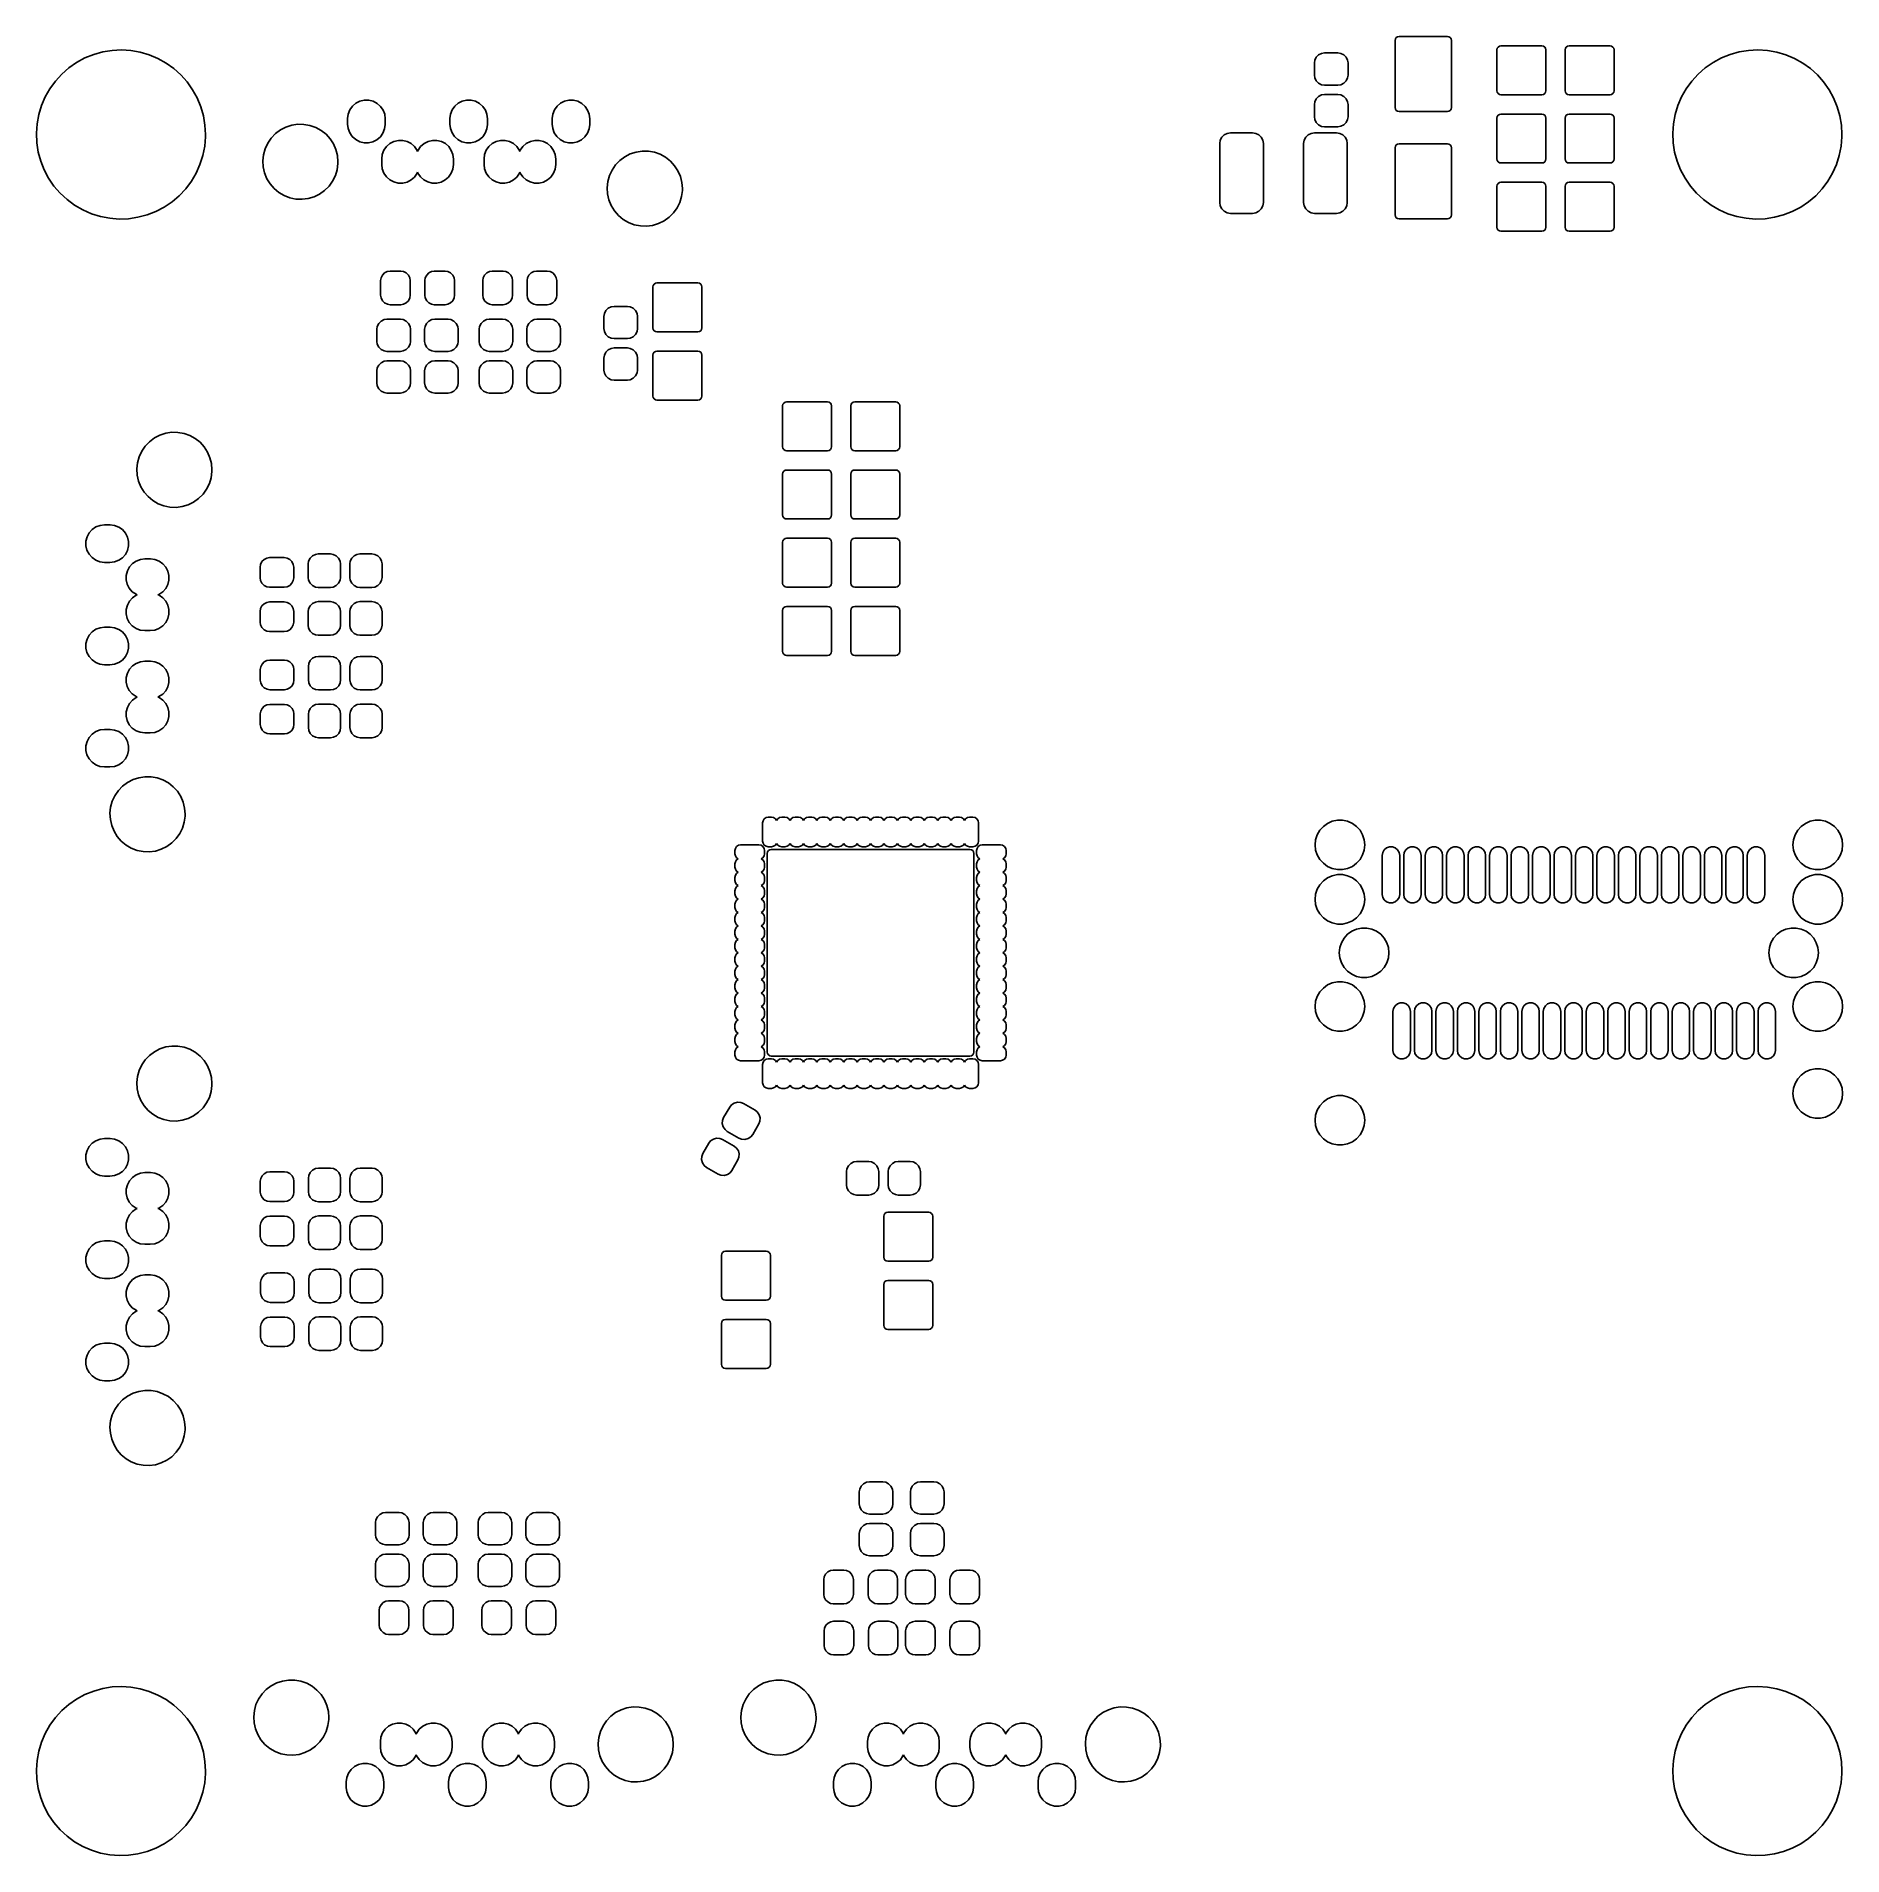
# Model space of a CAD drawing. Extents: x 2.43 to 5.08, y -5.32 to -2.66.
import ezdxf

# ---------------------------------------------------------------- set-up
doc = ezdxf.new("R2010")
doc.units = 0
doc.header["$MEASUREMENT"] = 0
doc.layers.add('BLACK', color=7, linetype='CONTINUOUS')

msp = doc.modelspace()

# ---------------------------------------------------------------- linework, layer by layer
at = {"layer": 'BLACK', "linetype": 'CONTINUOUS'}
for p, q in [((4.41866, -2.66205), (4.41911, -2.65979)), ((4.41866, -2.76047), (4.41866, -2.66205)), ((4.41911, -2.65979), (4.42039, -2.65787)), ((4.42039, -2.65787), (4.42231, -2.65659)), ((4.42231, -2.65659), (4.42457, -2.65614)), ((4.42457, -2.65614), (4.49543, -2.65614)), ((4.49543, -2.65614), (4.49769, -2.65659)), ((4.49769, -2.65659), (4.49961, -2.65787)), ((4.49961, -2.65787), (4.50089, -2.65979)), ((4.50089, -2.65979), (4.50134, -2.66205)), ((4.50134, -2.66205), (4.50134, -2.76047)), ((2.47365, -2.70227), (2.48502, -2.69437)), ((2.48502, -2.69437), (2.4972, -2.68779)), ((2.4972, -2.68779), (2.51003, -2.6826)), ((2.51003, -2.6826), (2.52337, -2.67888)), ((2.52337, -2.67888), (2.53704, -2.67666)), ((2.53704, -2.67666), (2.55087, -2.67599)), ((2.55087, -2.67599), (2.56468, -2.67686)), ((2.56468, -2.67686), (2.57832, -2.67926)), ((2.57832, -2.67926), (2.5916, -2.68317)), ((2.5916, -2.68317), (2.60436, -2.68854)), ((2.60436, -2.68854), (2.61645, -2.69529)), ((4.30039, -2.69516), (4.30101, -2.69094)), ((4.30101, -2.69094), (4.30314, -2.68658)), ((4.30314, -2.68658), (4.30656, -2.68315)), ((4.30656, -2.68315), (4.31091, -2.68102)), ((4.31091, -2.68102), (4.31516, -2.68039)), ((4.31516, -2.68039), (4.33484, -2.68039)), ((4.33484, -2.68039), (4.33906, -2.68101)), ((4.33906, -2.68101), (4.34342, -2.68314)), ((4.34342, -2.68314), (4.34685, -2.68656)), ((4.34685, -2.68656), (4.34898, -2.69091)), ((4.34898, -2.69091), (4.34961, -2.69516)), ((4.56803, -2.67591), (4.56848, -2.67365)), ((4.56803, -2.73591), (4.56803, -2.67591)), ((4.56848, -2.67365), (4.56976, -2.67173)), ((4.56976, -2.67173), (4.57168, -2.67045)), ((4.57168, -2.67045), (4.57394, -2.67)), ((4.57394, -2.67), (4.63394, -2.67)), ((4.63394, -2.67), (4.6362, -2.67045)), ((4.6362, -2.67045), (4.63811, -2.67173)), ((4.63811, -2.67173), (4.63939, -2.67365)), ((4.63939, -2.67365), (4.63984, -2.67591)), ((4.63984, -2.67591), (4.63984, -2.73591)), ((4.66803, -2.67591), (4.66848, -2.67365)), ((4.66803, -2.73591), (4.66803, -2.67591)), ((4.66848, -2.67365), (4.66976, -2.67173)), ((4.66976, -2.67173), (4.67168, -2.67045)), ((4.67168, -2.67045), (4.67394, -2.67)), ((4.67394, -2.67), (4.73394, -2.67)), ((4.73394, -2.67), (4.7362, -2.67045)), ((4.7362, -2.67045), (4.73811, -2.67173)), ((4.73811, -2.67173), (4.73939, -2.67365)), ((4.73939, -2.67365), (4.73984, -2.67591)), ((4.73984, -2.67591), (4.73984, -2.73591)), ((4.87365, -2.70227), (4.88502, -2.69437)), ((4.88502, -2.69437), (4.8972, -2.68779)), ((4.8972, -2.68779), (4.91003, -2.6826)), ((4.91003, -2.6826), (4.92337, -2.67888)), ((4.92337, -2.67888), (4.93704, -2.67666)), ((4.93704, -2.67666), (4.95087, -2.67599)), ((4.95087, -2.67599), (4.96468, -2.67686)), ((4.96468, -2.67686), (4.97832, -2.67926)), ((4.97832, -2.67926), (4.9916, -2.68317)), ((4.9916, -2.68317), (5.00436, -2.68854)), ((5.00436, -2.68854), (5.01645, -2.69529)), ((2.45389, -2.72162), (2.46323, -2.71139)), ((2.46323, -2.71139), (2.47365, -2.70227)), ((2.61645, -2.69529), (2.62771, -2.70335)), ((2.62771, -2.70335), (2.638, -2.71261)), ((2.638, -2.71261), (2.64719, -2.72297)), ((4.30039, -2.71287), (4.30039, -2.69516)), ((4.30102, -2.71712), (4.30039, -2.71287)), ((4.30315, -2.72147), (4.30102, -2.71712)), ((4.34899, -2.71709), (4.34686, -2.72145)), ((4.34961, -2.71287), (4.34899, -2.71709)), ((4.34961, -2.69516), (4.34961, -2.71287)), ((4.85389, -2.72162), (4.86323, -2.71139)), ((4.86323, -2.71139), (4.87365, -2.70227)), ((5.01645, -2.69529), (5.02771, -2.70335)), ((5.02771, -2.70335), (5.038, -2.71261)), ((5.038, -2.71261), (5.04719, -2.72297)), ((2.43346, -2.75758), (2.43892, -2.74486)), ((2.43892, -2.74486), (2.44576, -2.73282)), ((2.44576, -2.73282), (2.45389, -2.72162)), ((2.64719, -2.72297), (2.65517, -2.73428)), ((2.65517, -2.73428), (2.66184, -2.74641)), ((2.66184, -2.74641), (2.66712, -2.75922)), ((4.30101, -2.75196), (4.30314, -2.74761)), ((4.30314, -2.74761), (4.30656, -2.74418)), ((4.30658, -2.72489), (4.30315, -2.72147)), ((4.30656, -2.74418), (4.31091, -2.74204)), ((4.31094, -2.72702), (4.30658, -2.72489)), ((4.31091, -2.74204), (4.31516, -2.74142)), ((4.31516, -2.72764), (4.31094, -2.72702)), ((4.33484, -2.72764), (4.31516, -2.72764)), ((4.31516, -2.74142), (4.33484, -2.74142)), ((4.33909, -2.72702), (4.33484, -2.72764)), ((4.33484, -2.74142), (4.33906, -2.74203)), ((4.33906, -2.74203), (4.34342, -2.74416)), ((4.34344, -2.72488), (4.33909, -2.72702)), ((4.34342, -2.74416), (4.34685, -2.74759)), ((4.34686, -2.72145), (4.34344, -2.72488)), ((4.34685, -2.74759), (4.34898, -2.75194)), ((4.56848, -2.73817), (4.56803, -2.73591)), ((4.56976, -2.74008), (4.56848, -2.73817)), ((4.57168, -2.74136), (4.56976, -2.74008)), ((4.57394, -2.74181), (4.57168, -2.74136)), ((4.63394, -2.74181), (4.57394, -2.74181)), ((4.6362, -2.74136), (4.63394, -2.74181)), ((4.63811, -2.74008), (4.6362, -2.74136)), ((4.63939, -2.73817), (4.63811, -2.74008)), ((4.63984, -2.73591), (4.63939, -2.73817)), ((4.66848, -2.73817), (4.66803, -2.73591)), ((4.66976, -2.74008), (4.66848, -2.73817)), ((4.67168, -2.74136), (4.66976, -2.74008)), ((4.67394, -2.74181), (4.67168, -2.74136)), ((4.73394, -2.74181), (4.67394, -2.74181)), ((4.7362, -2.74136), (4.73394, -2.74181)), ((4.73811, -2.74008), (4.7362, -2.74136)), ((4.73939, -2.73817), (4.73811, -2.74008)), ((4.73984, -2.73591), (4.73939, -2.73817)), ((4.83346, -2.75758), (4.83892, -2.74486)), ((4.83892, -2.74486), (4.84576, -2.73282)), ((4.84576, -2.73282), (4.85389, -2.72162)), ((5.04719, -2.72297), (5.05517, -2.73428)), ((5.05517, -2.73428), (5.06184, -2.74641)), ((5.06184, -2.74641), (5.06712, -2.75922)), ((2.42696, -2.78446), (2.42946, -2.77084)), ((2.42946, -2.77084), (2.43346, -2.75758)), ((2.66712, -2.75922), (2.67093, -2.77252)), ((2.67093, -2.77252), (2.67324, -2.78618)), ((2.88248, -2.77672), (2.88335, -2.77015)), ((2.88335, -2.77015), (2.88575, -2.76398)), ((2.88575, -2.76398), (2.88956, -2.75857)), ((2.88956, -2.75857), (2.89455, -2.75421)), ((2.89455, -2.75421), (2.90043, -2.75118)), ((2.90043, -2.75118), (2.90687, -2.74963)), ((2.90687, -2.74963), (2.91349, -2.74967)), ((2.91349, -2.74967), (2.91992, -2.75128)), ((2.91992, -2.75128), (2.92577, -2.75438)), ((2.92577, -2.75438), (2.93071, -2.75878)), ((2.93071, -2.75878), (2.93446, -2.76424)), ((2.93446, -2.76424), (2.9368, -2.77043)), ((2.9368, -2.77043), (2.9376, -2.77701)), ((3.03248, -2.77672), (3.03335, -2.77015)), ((3.03335, -2.77015), (3.03575, -2.76398)), ((3.03575, -2.76398), (3.03956, -2.75857)), ((3.03956, -2.75857), (3.04455, -2.75421)), ((3.04455, -2.75421), (3.05043, -2.75118)), ((3.05043, -2.75118), (3.05687, -2.74963)), ((3.05687, -2.74963), (3.06349, -2.74967)), ((3.06349, -2.74967), (3.06992, -2.75128)), ((3.06992, -2.75128), (3.07577, -2.75438)), ((3.07577, -2.75438), (3.08071, -2.75878)), ((3.08071, -2.75878), (3.08446, -2.76424)), ((3.08446, -2.76424), (3.0868, -2.77043)), ((3.0868, -2.77043), (3.0876, -2.77701)), ((3.18248, -2.77672), (3.18335, -2.77015)), ((3.18335, -2.77015), (3.18575, -2.76398)), ((3.18575, -2.76398), (3.18956, -2.75857)), ((3.18956, -2.75857), (3.19455, -2.75421)), ((3.19455, -2.75421), (3.20043, -2.75118)), ((3.20043, -2.75118), (3.20687, -2.74963)), ((3.20687, -2.74963), (3.21349, -2.74967)), ((3.21349, -2.74967), (3.21992, -2.75128)), ((3.21992, -2.75128), (3.22577, -2.75438)), ((3.22577, -2.75438), (3.23071, -2.75878)), ((3.23071, -2.75878), (3.23446, -2.76424)), ((3.23446, -2.76424), (3.2368, -2.77043)), ((3.2368, -2.77043), (3.2376, -2.77701)), ((4.30039, -2.75618), (4.30101, -2.75196)), ((4.30039, -2.7739), (4.30039, -2.75618)), ((4.30102, -2.77814), (4.30039, -2.7739)), ((4.34898, -2.75194), (4.34961, -2.75618)), ((4.34961, -2.7739), (4.34899, -2.77812)), ((4.34961, -2.75618), (4.34961, -2.7739)), ((4.41911, -2.76273), (4.41866, -2.76047)), ((4.42039, -2.76465), (4.41911, -2.76273)), ((4.42231, -2.76593), (4.42039, -2.76465)), ((4.42457, -2.76638), (4.42231, -2.76593)), ((4.49543, -2.76638), (4.42457, -2.76638)), ((4.49769, -2.76593), (4.49543, -2.76638)), ((4.49961, -2.76465), (4.49769, -2.76593)), ((4.50089, -2.76273), (4.49961, -2.76465)), ((4.50134, -2.76047), (4.50089, -2.76273)), ((4.56803, -2.77591), (4.56848, -2.77365)), ((4.56848, -2.77365), (4.56976, -2.77173)), ((4.56976, -2.77173), (4.57168, -2.77045)), ((4.57168, -2.77045), (4.57394, -2.77)), ((4.57394, -2.77), (4.63394, -2.77)), ((4.63394, -2.77), (4.6362, -2.77045)), ((4.6362, -2.77045), (4.63811, -2.77173)), ((4.63811, -2.77173), (4.63939, -2.77365)), ((4.63939, -2.77365), (4.63984, -2.77591)), ((4.66803, -2.77591), (4.66848, -2.77365)), ((4.66848, -2.77365), (4.66976, -2.77173)), ((4.66976, -2.77173), (4.67168, -2.77045)), ((4.67168, -2.77045), (4.67394, -2.77)), ((4.67394, -2.77), (4.73394, -2.77)), ((4.73394, -2.77), (4.7362, -2.77045)), ((4.7362, -2.77045), (4.73811, -2.77173)), ((4.73811, -2.77173), (4.73939, -2.77365)), ((4.73939, -2.77365), (4.73984, -2.77591)), ((4.82696, -2.78446), (4.82946, -2.77084)), ((4.82946, -2.77084), (4.83346, -2.75758)), ((5.06712, -2.75922), (5.07093, -2.77252)), ((5.07093, -2.77252), (5.07324, -2.78618)), ((2.426, -2.79827), (2.42696, -2.78446)), ((2.42658, -2.8121), (2.426, -2.79827)), ((2.67324, -2.78618), (2.67402, -2.8)), ((2.67402, -2.8), (2.67397, -2.80346)), ((2.77035, -2.80531), (2.77659, -2.79878)), ((2.77659, -2.79878), (2.78382, -2.79336)), ((2.78382, -2.79336), (2.79183, -2.78919)), ((2.79183, -2.78919), (2.80042, -2.78638)), ((2.80042, -2.78638), (2.80934, -2.78502)), ((2.80934, -2.78502), (2.81838, -2.78513)), ((2.81838, -2.78513), (2.82727, -2.78671)), ((2.82727, -2.78671), (2.83578, -2.78973)), ((2.83578, -2.78973), (2.84369, -2.79409)), ((2.84369, -2.79409), (2.85078, -2.79969)), ((2.85078, -2.79969), (2.85686, -2.80637)), ((2.88248, -2.77701), (2.88248, -2.77672)), ((2.88248, -2.78488), (2.88248, -2.77701)), ((2.88328, -2.79146), (2.88248, -2.78488)), ((2.88562, -2.79765), (2.88328, -2.79146)), ((2.88937, -2.80311), (2.88562, -2.79765)), ((2.93433, -2.7979), (2.93052, -2.80332)), ((2.93673, -2.79174), (2.93433, -2.7979)), ((2.9376, -2.78517), (2.93673, -2.79174)), ((2.9376, -2.77701), (2.9376, -2.78488)), ((2.9376, -2.78488), (2.9376, -2.78517)), ((3.03248, -2.77701), (3.03248, -2.77672)), ((3.03248, -2.78488), (3.03248, -2.77701)), ((3.03328, -2.79146), (3.03248, -2.78488)), ((3.03562, -2.79765), (3.03328, -2.79146)), ((3.03937, -2.80311), (3.03562, -2.79765)), ((3.08433, -2.7979), (3.08052, -2.80332)), ((3.08673, -2.79174), (3.08433, -2.7979)), ((3.0876, -2.78517), (3.08673, -2.79174)), ((3.0876, -2.77701), (3.0876, -2.78488)), ((3.0876, -2.78488), (3.0876, -2.78517)), ((3.18248, -2.77701), (3.18248, -2.77672)), ((3.18248, -2.78488), (3.18248, -2.77701)), ((3.18328, -2.79146), (3.18248, -2.78488)), ((3.18562, -2.79765), (3.18328, -2.79146)), ((3.18937, -2.80311), (3.18562, -2.79765)), ((3.23433, -2.7979), (3.23052, -2.80332)), ((3.23673, -2.79174), (3.23433, -2.7979)), ((3.2376, -2.78517), (3.23673, -2.79174)), ((3.2376, -2.77701), (3.2376, -2.78488)), ((3.2376, -2.78488), (3.2376, -2.78517)), ((4.1645, -2.80404), (4.16799, -2.80055)), ((4.16799, -2.80055), (4.17238, -2.79832)), ((4.17238, -2.79832), (4.17724, -2.79754)), ((4.17724, -2.79754), (4.20972, -2.79754)), ((4.20972, -2.79754), (4.21459, -2.79832)), ((4.21459, -2.79832), (4.21898, -2.80055)), ((4.21898, -2.80055), (4.22246, -2.80404)), ((4.28754, -2.80404), (4.29102, -2.80055)), ((4.29102, -2.80055), (4.29541, -2.79832)), ((4.29541, -2.79832), (4.30028, -2.79754)), ((4.30028, -2.79754), (4.33276, -2.79754)), ((4.30315, -2.78249), (4.30102, -2.77814)), ((4.30658, -2.78592), (4.30315, -2.78249)), ((4.31094, -2.78805), (4.30658, -2.78592)), ((4.31516, -2.78866), (4.31094, -2.78805)), ((4.33484, -2.78866), (4.31516, -2.78866)), ((4.33276, -2.79754), (4.33762, -2.79832)), ((4.33909, -2.78804), (4.33484, -2.78866)), ((4.33762, -2.79832), (4.34201, -2.80055)), ((4.34344, -2.7859), (4.33909, -2.78804)), ((4.34201, -2.80055), (4.3455, -2.80404)), ((4.34686, -2.78247), (4.34344, -2.7859)), ((4.34899, -2.77812), (4.34686, -2.78247)), ((4.56803, -2.83591), (4.56803, -2.77591)), ((4.63984, -2.77591), (4.63984, -2.83591)), ((4.66803, -2.83591), (4.66803, -2.77591)), ((4.73984, -2.77591), (4.73984, -2.83591)), ((4.826, -2.79827), (4.82696, -2.78446)), ((4.82658, -2.8121), (4.826, -2.79827)), ((5.07324, -2.78618), (5.07402, -2.8)), ((5.07402, -2.8), (5.07397, -2.80346)), ((2.42869, -2.82578), (2.42658, -2.8121)), ((2.43232, -2.83915), (2.42869, -2.82578)), ((2.67281, -2.81726), (2.67012, -2.83084)), ((2.67397, -2.80346), (2.67281, -2.81726)), ((2.75905, -2.82967), (2.76146, -2.82097)), ((2.76146, -2.82097), (2.76526, -2.81277)), ((2.76526, -2.81277), (2.77035, -2.80531)), ((2.85686, -2.80637), (2.86176, -2.81395)), ((2.86176, -2.81395), (2.86537, -2.82224)), ((2.86537, -2.82224), (2.86757, -2.831)), ((2.89431, -2.80751), (2.88937, -2.80311)), ((2.90016, -2.81061), (2.89431, -2.80751)), ((2.90659, -2.81222), (2.90016, -2.81061)), ((2.91321, -2.81226), (2.90659, -2.81222)), ((2.91965, -2.81071), (2.91321, -2.81226)), ((2.92553, -2.80768), (2.91965, -2.81071)), ((2.93052, -2.80332), (2.92553, -2.80768)), ((2.93335, -2.82921), (2.93575, -2.82304)), ((2.93575, -2.82304), (2.93956, -2.81762)), ((2.93956, -2.81762), (2.94455, -2.81327)), ((2.94455, -2.81327), (2.95043, -2.81023)), ((2.95043, -2.81023), (2.95687, -2.80869)), ((2.95687, -2.80869), (2.96349, -2.80872)), ((2.96349, -2.80872), (2.96992, -2.81033)), ((2.96992, -2.81033), (2.97577, -2.81343)), ((2.97577, -2.81343), (2.98071, -2.81784)), ((2.98071, -2.81784), (2.98446, -2.82329)), ((2.98446, -2.82329), (2.98505, -2.82484)), ((2.98505, -2.82484), (2.98575, -2.82304)), ((2.98575, -2.82304), (2.98956, -2.81762)), ((2.98956, -2.81762), (2.99455, -2.81327)), ((2.99455, -2.81327), (3.00043, -2.81023)), ((3.00043, -2.81023), (3.00687, -2.80869)), ((3.00687, -2.80869), (3.01349, -2.80872)), ((3.01349, -2.80872), (3.01992, -2.81033)), ((3.01992, -2.81033), (3.02577, -2.81343)), ((3.02577, -2.81343), (3.03071, -2.81784)), ((3.03071, -2.81784), (3.03446, -2.82329)), ((3.03446, -2.82329), (3.0368, -2.82949)), ((3.04431, -2.80751), (3.03937, -2.80311)), ((3.05016, -2.81061), (3.04431, -2.80751)), ((3.05659, -2.81222), (3.05016, -2.81061)), ((3.06321, -2.81226), (3.05659, -2.81222)), ((3.06965, -2.81071), (3.06321, -2.81226)), ((3.07553, -2.80768), (3.06965, -2.81071)), ((3.08052, -2.80332), (3.07553, -2.80768)), ((3.08335, -2.82921), (3.08575, -2.82304)), ((3.08575, -2.82304), (3.08956, -2.81762)), ((3.08956, -2.81762), (3.09455, -2.81327)), ((3.09455, -2.81327), (3.10043, -2.81023)), ((3.10043, -2.81023), (3.10687, -2.80869)), ((3.10687, -2.80869), (3.11349, -2.80872)), ((3.11349, -2.80872), (3.11992, -2.81033)), ((3.11992, -2.81033), (3.12577, -2.81343)), ((3.12577, -2.81343), (3.13071, -2.81784)), ((3.13071, -2.81784), (3.13446, -2.82329)), ((3.13446, -2.82329), (3.13505, -2.82484)), ((3.13505, -2.82484), (3.13575, -2.82304)), ((3.13575, -2.82304), (3.13956, -2.81762)), ((3.13956, -2.81762), (3.14455, -2.81327)), ((3.14455, -2.81327), (3.15043, -2.81023)), ((3.15043, -2.81023), (3.15687, -2.80869)), ((3.15687, -2.80869), (3.16349, -2.80872)), ((3.16349, -2.80872), (3.16992, -2.81033)), ((3.16992, -2.81033), (3.17577, -2.81343)), ((3.17577, -2.81343), (3.18071, -2.81784)), ((3.18071, -2.81784), (3.18446, -2.82329)), ((3.18446, -2.82329), (3.1868, -2.82949)), ((3.19431, -2.80751), (3.18937, -2.80311)), ((3.20016, -2.81061), (3.19431, -2.80751)), ((3.20659, -2.81222), (3.20016, -2.81061)), ((3.21321, -2.81226), (3.20659, -2.81222)), ((3.21965, -2.81071), (3.21321, -2.81226)), ((3.22553, -2.80768), (3.21965, -2.81071)), ((3.23052, -2.80332), (3.22553, -2.80768)), ((3.29695, -2.82856), (3.30553, -2.82575)), ((3.30553, -2.82575), (3.31446, -2.82439)), ((3.31446, -2.82439), (3.32349, -2.8245)), ((3.32349, -2.8245), (3.33239, -2.82608)), ((3.33239, -2.82608), (3.3409, -2.8291)), ((4.1615, -2.81329), (4.16227, -2.80843)), ((4.1615, -2.89991), (4.1615, -2.81329)), ((4.16227, -2.80843), (4.1645, -2.80404)), ((4.22246, -2.80404), (4.2247, -2.80843)), ((4.2247, -2.80843), (4.22547, -2.81329)), ((4.22547, -2.81329), (4.22547, -2.89991)), ((4.28453, -2.81329), (4.2853, -2.80843)), ((4.28453, -2.89991), (4.28453, -2.81329)), ((4.2853, -2.80843), (4.28754, -2.80404)), ((4.3455, -2.80404), (4.34773, -2.80843)), ((4.34773, -2.80843), (4.3485, -2.81329)), ((4.3485, -2.81329), (4.3485, -2.89991)), ((4.41866, -2.81953), (4.41911, -2.81727)), ((4.41866, -2.91795), (4.41866, -2.81953)), ((4.41911, -2.81727), (4.42039, -2.81535)), ((4.42039, -2.81535), (4.42231, -2.81407)), ((4.42231, -2.81407), (4.42457, -2.81362)), ((4.42457, -2.81362), (4.49543, -2.81362)), ((4.49543, -2.81362), (4.49769, -2.81407)), ((4.49769, -2.81407), (4.49961, -2.81535)), ((4.49961, -2.81535), (4.50089, -2.81727)), ((4.50089, -2.81727), (4.50134, -2.81953)), ((4.50134, -2.81953), (4.50134, -2.91795)), ((4.82869, -2.82578), (4.82658, -2.8121)), ((4.83232, -2.83915), (4.82869, -2.82578)), ((5.07281, -2.81726), (5.07012, -2.83084)), ((5.07397, -2.80346), (5.07281, -2.81726)), ((2.43742, -2.85202), (2.43232, -2.83915)), ((2.44392, -2.86424), (2.43742, -2.85202)), ((2.66593, -2.84404), (2.6603, -2.85669)), ((2.67012, -2.83084), (2.66593, -2.84404)), ((2.75809, -2.83865), (2.75905, -2.82967)), ((2.75861, -2.84767), (2.75809, -2.83865)), ((2.76059, -2.85648), (2.75861, -2.84767)), ((2.86706, -2.85165), (2.86444, -2.86029)), ((2.86824, -2.84269), (2.86706, -2.85165)), ((2.86757, -2.831), (2.86831, -2.84)), ((2.86831, -2.84), (2.86824, -2.84269)), ((2.93248, -2.83577), (2.93335, -2.82921)), ((2.93248, -2.83606), (2.93248, -2.83577)), ((2.93248, -2.84394), (2.93248, -2.83606)), ((2.93328, -2.85051), (2.93248, -2.84394)), ((2.93562, -2.8567), (2.93328, -2.85051)), ((3.03673, -2.85079), (3.03433, -2.85696)), ((3.0376, -2.84423), (3.03673, -2.85079)), ((3.0368, -2.82949), (3.0376, -2.83606)), ((3.0376, -2.83606), (3.0376, -2.84394)), ((3.0376, -2.84394), (3.0376, -2.84423)), ((3.08248, -2.83577), (3.08335, -2.82921)), ((3.08248, -2.83606), (3.08248, -2.83577)), ((3.08248, -2.84394), (3.08248, -2.83606)), ((3.08328, -2.85051), (3.08248, -2.84394)), ((3.08562, -2.8567), (3.08328, -2.85051)), ((3.18673, -2.85079), (3.18433, -2.85696)), ((3.1876, -2.84423), (3.18673, -2.85079)), ((3.1868, -2.82949), (3.1876, -2.83606)), ((3.1876, -2.83606), (3.1876, -2.84394)), ((3.1876, -2.84394), (3.1876, -2.84423)), ((3.26658, -2.86034), (3.27038, -2.85214)), ((3.27038, -2.85214), (3.27547, -2.84468)), ((3.27547, -2.84468), (3.28171, -2.83815)), ((3.28171, -2.83815), (3.28894, -2.83273)), ((3.28894, -2.83273), (3.29695, -2.82856)), ((3.3409, -2.8291), (3.34881, -2.83346)), ((3.34881, -2.83346), (3.3559, -2.83906)), ((3.3559, -2.83906), (3.36198, -2.84574)), ((3.36198, -2.84574), (3.36688, -2.85332)), ((3.36688, -2.85332), (3.37048, -2.86161)), ((4.56848, -2.83817), (4.56803, -2.83591)), ((4.56976, -2.84008), (4.56848, -2.83817)), ((4.57168, -2.84136), (4.56976, -2.84008)), ((4.57394, -2.84181), (4.57168, -2.84136)), ((4.63394, -2.84181), (4.57394, -2.84181)), ((4.6362, -2.84136), (4.63394, -2.84181)), ((4.63811, -2.84008), (4.6362, -2.84136)), ((4.63939, -2.83817), (4.63811, -2.84008)), ((4.63984, -2.83591), (4.63939, -2.83817)), ((4.66848, -2.83817), (4.66803, -2.83591)), ((4.66976, -2.84008), (4.66848, -2.83817)), ((4.67168, -2.84136), (4.66976, -2.84008)), ((4.67394, -2.84181), (4.67168, -2.84136)), ((4.73394, -2.84181), (4.67394, -2.84181)), ((4.7362, -2.84136), (4.73394, -2.84181)), ((4.73811, -2.84008), (4.7362, -2.84136)), ((4.73939, -2.83817), (4.73811, -2.84008)), ((4.73984, -2.83591), (4.73939, -2.83817)), ((4.83742, -2.85202), (4.83232, -2.83915)), ((4.84392, -2.86424), (4.83742, -2.85202)), ((5.06593, -2.84404), (5.0603, -2.85669)), ((5.07012, -2.83084), (5.06593, -2.84404)), ((2.45174, -2.87567), (2.44392, -2.86424)), ((2.46079, -2.88615), (2.45174, -2.87567)), ((2.645, -2.87972), (2.63552, -2.88981)), ((2.6533, -2.86863), (2.645, -2.87972)), ((2.6603, -2.85669), (2.6533, -2.86863)), ((2.76399, -2.86485), (2.76059, -2.85648)), ((2.76871, -2.87255), (2.76399, -2.86485)), ((2.77462, -2.87938), (2.76871, -2.87255)), ((2.78157, -2.88515), (2.77462, -2.87938)), ((2.85516, -2.87572), (2.84877, -2.8821)), ((2.86043, -2.86839), (2.85516, -2.87572)), ((2.86444, -2.86029), (2.86043, -2.86839)), ((2.93937, -2.86216), (2.93562, -2.8567)), ((2.94431, -2.86657), (2.93937, -2.86216)), ((2.95016, -2.86967), (2.94431, -2.86657)), ((2.95659, -2.87128), (2.95016, -2.86967)), ((2.96321, -2.87131), (2.95659, -2.87128)), ((2.96965, -2.86977), (2.96321, -2.87131)), ((2.97553, -2.86673), (2.96965, -2.86977)), ((2.98052, -2.86238), (2.97553, -2.86673)), ((2.98433, -2.85696), (2.98052, -2.86238)), ((2.98503, -2.85516), (2.98433, -2.85696)), ((2.98562, -2.8567), (2.98503, -2.85516)), ((2.98937, -2.86216), (2.98562, -2.8567)), ((2.99431, -2.86657), (2.98937, -2.86216)), ((3.00016, -2.86967), (2.99431, -2.86657)), ((3.00659, -2.87128), (3.00016, -2.86967)), ((3.01321, -2.87131), (3.00659, -2.87128)), ((3.01965, -2.86977), (3.01321, -2.87131)), ((3.02553, -2.86673), (3.01965, -2.86977)), ((3.03052, -2.86238), (3.02553, -2.86673)), ((3.03433, -2.85696), (3.03052, -2.86238)), ((3.08937, -2.86216), (3.08562, -2.8567)), ((3.09431, -2.86657), (3.08937, -2.86216)), ((3.10016, -2.86967), (3.09431, -2.86657)), ((3.10659, -2.87128), (3.10016, -2.86967)), ((3.11321, -2.87131), (3.10659, -2.87128)), ((3.11965, -2.86977), (3.11321, -2.87131)), ((3.12553, -2.86673), (3.11965, -2.86977)), ((3.13052, -2.86238), (3.12553, -2.86673)), ((3.13433, -2.85696), (3.13052, -2.86238)), ((3.13503, -2.85516), (3.13433, -2.85696)), ((3.13562, -2.8567), (3.13503, -2.85516)), ((3.13937, -2.86216), (3.13562, -2.8567)), ((3.14431, -2.86657), (3.13937, -2.86216)), ((3.15016, -2.86967), (3.14431, -2.86657)), ((3.15659, -2.87128), (3.15016, -2.86967)), ((3.16321, -2.87131), (3.15659, -2.87128)), ((3.16965, -2.86977), (3.16321, -2.87131)), ((3.17553, -2.86673), (3.16965, -2.86977)), ((3.18052, -2.86238), (3.17553, -2.86673)), ((3.18433, -2.85696), (3.18052, -2.86238)), ((3.26321, -2.87802), (3.26417, -2.86904)), ((3.26373, -2.88704), (3.26321, -2.87802)), ((3.26417, -2.86904), (3.26658, -2.86034)), ((3.37048, -2.86161), (3.37269, -2.87037)), ((3.37269, -2.87037), (3.37343, -2.87937)), ((3.37343, -2.87937), (3.37336, -2.88206)), ((4.56803, -2.87591), (4.56848, -2.87365)), ((4.56803, -2.93591), (4.56803, -2.87591)), ((4.56848, -2.87365), (4.56976, -2.87173)), ((4.56976, -2.87173), (4.57168, -2.87045)), ((4.57168, -2.87045), (4.57394, -2.87)), ((4.57394, -2.87), (4.63394, -2.87)), ((4.63394, -2.87), (4.6362, -2.87045)), ((4.6362, -2.87045), (4.63811, -2.87173)), ((4.63811, -2.87173), (4.63939, -2.87365)), ((4.63939, -2.87365), (4.63984, -2.87591)), ((4.63984, -2.87591), (4.63984, -2.93591)), ((4.66803, -2.87591), (4.66848, -2.87365)), ((4.66803, -2.93591), (4.66803, -2.87591)), ((4.66848, -2.87365), (4.66976, -2.87173)), ((4.66976, -2.87173), (4.67168, -2.87045)), ((4.67168, -2.87045), (4.67394, -2.87)), ((4.67394, -2.87), (4.73394, -2.87)), ((4.73394, -2.87), (4.7362, -2.87045)), ((4.7362, -2.87045), (4.73811, -2.87173)), ((4.73811, -2.87173), (4.73939, -2.87365)), ((4.73939, -2.87365), (4.73984, -2.87591)), ((4.73984, -2.87591), (4.73984, -2.93591)), ((4.85174, -2.87567), (4.84392, -2.86424)), ((4.86079, -2.88615), (4.85174, -2.87567)), ((5.045, -2.87972), (5.03552, -2.88981)), ((5.0533, -2.86863), (5.045, -2.87972)), ((5.0603, -2.85669), (5.0533, -2.86863)), ((2.47095, -2.89556), (2.46079, -2.88615)), ((2.48209, -2.90377), (2.47095, -2.89556)), ((2.49408, -2.91069), (2.48209, -2.90377)), ((2.6135, -2.90652), (2.60123, -2.91294)), ((2.62498, -2.89878), (2.6135, -2.90652)), ((2.63552, -2.88981), (2.62498, -2.89878)), ((2.78937, -2.88971), (2.78157, -2.88515)), ((2.79781, -2.89293), (2.78937, -2.88971)), ((2.80666, -2.89473), (2.79781, -2.89293)), ((2.81569, -2.89506), (2.80666, -2.89473)), ((2.82465, -2.89391), (2.81569, -2.89506)), ((2.8333, -2.89132), (2.82465, -2.89391)), ((2.84141, -2.88734), (2.8333, -2.89132)), ((2.84877, -2.8821), (2.84141, -2.88734)), ((3.26571, -2.89585), (3.26373, -2.88704)), ((3.26911, -2.90422), (3.26571, -2.89585)), ((3.27383, -2.91192), (3.26911, -2.90422)), ((3.36555, -2.90776), (3.36028, -2.91509)), ((3.36955, -2.89966), (3.36555, -2.90776)), ((3.37218, -2.89102), (3.36955, -2.89966)), ((3.37336, -2.88206), (3.37218, -2.89102)), ((4.16227, -2.90477), (4.1615, -2.89991)), ((4.1645, -2.90916), (4.16227, -2.90477)), ((4.2247, -2.90477), (4.22246, -2.90916)), ((4.22547, -2.89991), (4.2247, -2.90477)), ((4.2853, -2.90477), (4.28453, -2.89991)), ((4.28754, -2.90916), (4.2853, -2.90477)), ((4.34773, -2.90477), (4.3455, -2.90916)), ((4.3485, -2.89991), (4.34773, -2.90477)), ((4.87095, -2.89556), (4.86079, -2.88615)), ((4.88209, -2.90377), (4.87095, -2.89556)), ((4.89408, -2.91069), (4.88209, -2.90377)), ((5.0135, -2.90652), (5.00123, -2.91294)), ((5.02498, -2.89878), (5.0135, -2.90652)), ((5.03552, -2.88981), (5.02498, -2.89878)), ((2.50677, -2.91624), (2.49408, -2.91069)), ((2.52, -2.92033), (2.50677, -2.91624)), ((2.5336, -2.92293), (2.52, -2.92033)), ((2.5474, -2.92399), (2.5336, -2.92293)), ((2.56124, -2.92351), (2.5474, -2.92399)), ((2.57494, -2.92148), (2.56124, -2.92351)), ((2.58832, -2.91795), (2.57494, -2.92148)), ((2.60123, -2.91294), (2.58832, -2.91795)), ((3.27974, -2.91875), (3.27383, -2.91192)), ((3.28669, -2.92452), (3.27974, -2.91875)), ((3.29449, -2.92908), (3.28669, -2.92452)), ((3.30293, -2.9323), (3.29449, -2.92908)), ((3.31178, -2.9341), (3.30293, -2.9323)), ((3.32081, -2.93443), (3.31178, -2.9341)), ((3.32977, -2.93328), (3.32081, -2.93443)), ((3.33842, -2.93069), (3.32977, -2.93328)), ((3.34653, -2.92671), (3.33842, -2.93069)), ((3.35388, -2.92147), (3.34653, -2.92671)), ((3.36028, -2.91509), (3.35388, -2.92147)), ((4.16799, -2.91265), (4.1645, -2.90916)), ((4.17238, -2.91488), (4.16799, -2.91265)), ((4.17724, -2.91566), (4.17238, -2.91488)), ((4.20972, -2.91566), (4.17724, -2.91566)), ((4.21459, -2.91488), (4.20972, -2.91566)), ((4.21898, -2.91265), (4.21459, -2.91488)), ((4.22246, -2.90916), (4.21898, -2.91265)), ((4.29102, -2.91265), (4.28754, -2.90916)), ((4.29541, -2.91488), (4.29102, -2.91265)), ((4.30028, -2.91566), (4.29541, -2.91488)), ((4.33276, -2.91566), (4.30028, -2.91566)), ((4.33762, -2.91488), (4.33276, -2.91566)), ((4.34201, -2.91265), (4.33762, -2.91488)), ((4.3455, -2.90916), (4.34201, -2.91265)), ((4.41911, -2.92021), (4.41866, -2.91795)), ((4.42039, -2.92213), (4.41911, -2.92021)), ((4.42231, -2.92341), (4.42039, -2.92213)), ((4.42457, -2.92386), (4.42231, -2.92341)), ((4.49543, -2.92386), (4.42457, -2.92386)), ((4.49769, -2.92341), (4.49543, -2.92386)), ((4.49961, -2.92213), (4.49769, -2.92341)), ((4.50089, -2.92021), (4.49961, -2.92213)), ((4.50134, -2.91795), (4.50089, -2.92021)), ((4.90677, -2.91624), (4.89408, -2.91069)), ((4.92, -2.92033), (4.90677, -2.91624)), ((4.9336, -2.92293), (4.92, -2.92033)), ((4.9474, -2.92399), (4.9336, -2.92293)), ((4.96124, -2.92351), (4.9474, -2.92399)), ((4.97494, -2.92148), (4.96124, -2.92351)), ((4.98832, -2.91795), (4.97494, -2.92148)), ((5.00123, -2.91294), (4.98832, -2.91795)), ((4.56848, -2.93817), (4.56803, -2.93591)), ((4.56976, -2.94008), (4.56848, -2.93817)), ((4.57168, -2.94136), (4.56976, -2.94008)), ((4.57394, -2.94181), (4.57168, -2.94136)), ((4.63394, -2.94181), (4.57394, -2.94181)), ((4.6362, -2.94136), (4.63394, -2.94181)), ((4.63811, -2.94008), (4.6362, -2.94136)), ((4.63939, -2.93817), (4.63811, -2.94008)), ((4.63984, -2.93591), (4.63939, -2.93817)), ((4.66848, -2.93817), (4.66803, -2.93591)), ((4.66976, -2.94008), (4.66848, -2.93817)), ((4.67168, -2.94136), (4.66976, -2.94008)), ((4.67394, -2.94181), (4.67168, -2.94136)), ((4.73394, -2.94181), (4.67394, -2.94181)), ((4.7362, -2.94136), (4.73394, -2.94181)), ((4.73811, -2.94008), (4.7362, -2.94136)), ((4.73939, -2.93817), (4.73811, -2.94008)), ((4.73984, -2.93591), (4.73939, -2.93817)), ((2.93087, -3.01417), (2.93144, -3.01024)), ((2.93087, -3.03583), (2.93087, -3.01417)), ((2.93144, -3.01024), (2.93343, -3.00617)), ((2.93343, -3.00617), (2.93662, -3.00297)), ((2.93662, -3.00297), (2.94069, -3.00097)), ((2.94069, -3.00097), (2.94465, -3.00039)), ((2.94465, -3.00039), (2.96039, -3.00039)), ((2.96039, -3.00039), (2.96433, -3.00097)), ((2.96433, -3.00097), (2.9684, -3.00296)), ((2.9684, -3.00296), (2.9716, -3.00615)), ((2.9716, -3.00615), (2.97359, -3.01021)), ((2.97359, -3.01021), (2.97417, -3.01417)), ((2.97417, -3.01417), (2.97417, -3.03583)), ((2.99583, -3.01417), (2.9964, -3.01024)), ((2.99583, -3.03583), (2.99583, -3.01417)), ((2.9964, -3.01024), (2.99839, -3.00617)), ((2.99839, -3.00617), (3.00158, -3.00297)), ((3.00158, -3.00297), (3.00565, -3.00097)), ((3.00565, -3.00097), (3.00961, -3.00039)), ((3.00961, -3.00039), (3.02535, -3.00039)), ((3.02535, -3.00039), (3.02929, -3.00097)), ((3.02929, -3.00097), (3.03336, -3.00296)), ((3.03336, -3.00296), (3.03656, -3.00615)), ((3.03656, -3.00615), (3.03855, -3.01021)), ((3.03855, -3.01021), (3.03913, -3.01417)), ((3.03913, -3.01417), (3.03913, -3.03583)), ((3.08087, -3.01417), (3.08144, -3.01024)), ((3.08087, -3.03583), (3.08087, -3.01417)), ((3.08144, -3.01024), (3.08343, -3.00617)), ((3.08343, -3.00617), (3.08662, -3.00297)), ((3.08662, -3.00297), (3.09069, -3.00097)), ((3.09069, -3.00097), (3.09465, -3.00039)), ((3.09465, -3.00039), (3.11039, -3.00039)), ((3.11039, -3.00039), (3.11433, -3.00097)), ((3.11433, -3.00097), (3.1184, -3.00296)), ((3.1184, -3.00296), (3.1216, -3.00615)), ((3.1216, -3.00615), (3.12359, -3.01021)), ((3.12359, -3.01021), (3.12417, -3.01417)), ((3.12417, -3.01417), (3.12417, -3.03583)), ((3.14583, -3.01417), (3.1464, -3.01024)), ((3.14583, -3.03583), (3.14583, -3.01417)), ((3.1464, -3.01024), (3.14839, -3.00617)), ((3.14839, -3.00617), (3.15158, -3.00297)), ((3.15158, -3.00297), (3.15565, -3.00097)), ((3.15565, -3.00097), (3.15961, -3.00039)), ((3.15961, -3.00039), (3.17535, -3.00039)), ((3.17535, -3.00039), (3.17929, -3.00097)), ((3.17929, -3.00097), (3.18336, -3.00296)), ((3.18336, -3.00296), (3.18656, -3.00615)), ((3.18656, -3.00615), (3.18855, -3.01021)), ((3.18855, -3.01021), (3.18913, -3.01417)), ((3.18913, -3.01417), (3.18913, -3.03583)), ((2.93145, -3.03979), (2.93087, -3.03583)), ((2.93344, -3.04385), (2.93145, -3.03979)), ((2.9736, -3.03976), (2.97161, -3.04383)), ((2.97417, -3.03583), (2.9736, -3.03976)), ((2.99641, -3.03979), (2.99583, -3.03583)), ((2.9984, -3.04385), (2.99641, -3.03979)), ((3.03856, -3.03976), (3.03657, -3.04383)), ((3.03913, -3.03583), (3.03856, -3.03976)), ((3.08145, -3.03979), (3.08087, -3.03583)), ((3.08344, -3.04385), (3.08145, -3.03979)), ((3.1236, -3.03976), (3.12161, -3.04383)), ((3.12417, -3.03583), (3.1236, -3.03976)), ((3.14641, -3.03979), (3.14583, -3.03583)), ((3.1484, -3.04385), (3.14641, -3.03979)), ((3.18856, -3.03976), (3.18657, -3.04383)), ((3.18913, -3.03583), (3.18856, -3.03976)), ((3.33024, -3.02354), (3.33069, -3.02128)), ((3.33024, -3.08354), (3.33024, -3.02354)), ((3.33069, -3.02128), (3.33197, -3.01937)), ((3.33197, -3.01937), (3.33388, -3.01809)), ((3.33388, -3.01809), (3.33614, -3.01764)), ((3.33614, -3.01764), (3.39614, -3.01764)), ((3.39614, -3.01764), (3.3984, -3.01809)), ((3.3984, -3.01809), (3.40032, -3.01937)), ((3.40032, -3.01937), (3.4016, -3.02128)), ((3.4016, -3.02128), (3.40205, -3.02354)), ((3.40205, -3.02354), (3.40205, -3.08354)), ((2.93664, -3.04704), (2.93344, -3.04385)), ((2.94071, -3.04903), (2.93664, -3.04704)), ((2.94465, -3.04961), (2.94071, -3.04903)), ((2.96039, -3.04961), (2.94465, -3.04961)), ((2.96435, -3.04903), (2.96039, -3.04961)), ((2.96842, -3.04703), (2.96435, -3.04903)), ((2.97161, -3.04383), (2.96842, -3.04703)), ((3.0016, -3.04704), (2.9984, -3.04385)), ((3.00567, -3.04903), (3.0016, -3.04704)), ((3.00961, -3.04961), (3.00567, -3.04903)), ((3.02535, -3.04961), (3.00961, -3.04961)), ((3.02931, -3.04903), (3.02535, -3.04961)), ((3.03338, -3.04703), (3.02931, -3.04903)), ((3.03657, -3.04383), (3.03338, -3.04703)), ((3.08664, -3.04704), (3.08344, -3.04385)), ((3.09071, -3.04903), (3.08664, -3.04704)), ((3.09465, -3.04961), (3.09071, -3.04903)), ((3.11039, -3.04961), (3.09465, -3.04961)), ((3.11435, -3.04903), (3.11039, -3.04961)), ((3.11842, -3.04703), (3.11435, -3.04903)), ((3.12161, -3.04383), (3.11842, -3.04703)), ((3.1516, -3.04704), (3.1484, -3.04385)), ((3.15567, -3.04903), (3.1516, -3.04704)), ((3.15961, -3.04961), (3.15567, -3.04903)), ((3.17535, -3.04961), (3.15961, -3.04961)), ((3.17931, -3.04903), (3.17535, -3.04961)), ((3.18338, -3.04703), (3.17931, -3.04903)), ((3.18657, -3.04383), (3.18338, -3.04703)), ((3.25838, -3.06681), (3.259, -3.06259)), ((3.25838, -3.08453), (3.25838, -3.06681)), ((3.259, -3.06259), (3.26112, -3.05824)), ((3.26112, -3.05824), (3.26455, -3.05481)), ((3.26455, -3.05481), (3.2689, -3.05267)), ((3.2689, -3.05267), (3.27314, -3.05205)), ((3.27314, -3.05205), (3.29283, -3.05205)), ((3.29283, -3.05205), (3.29705, -3.05266)), ((3.29705, -3.05266), (3.3014, -3.05479)), ((3.3014, -3.05479), (3.30483, -3.05822)), ((3.30483, -3.05822), (3.30697, -3.06257)), ((3.30697, -3.06257), (3.30759, -3.06681)), ((3.30759, -3.06681), (3.30759, -3.08453)), ((2.92539, -3.08563), (2.92601, -3.08141)), ((2.92539, -3.10335), (2.92539, -3.08563)), ((2.92601, -3.08141), (2.92814, -3.07706)), ((2.92814, -3.07706), (2.93156, -3.07363)), ((2.93156, -3.07363), (2.93591, -3.07149)), ((2.93591, -3.07149), (2.94016, -3.07087)), ((2.94016, -3.07087), (2.95984, -3.07087)), ((2.95984, -3.07087), (2.96406, -3.07148)), ((2.96406, -3.07148), (2.96842, -3.07361)), ((2.96842, -3.07361), (2.97185, -3.07704)), ((2.97185, -3.07704), (2.97398, -3.08139)), ((2.97398, -3.08139), (2.97461, -3.08563)), ((2.97461, -3.08563), (2.97461, -3.10335)), ((2.99539, -3.08563), (2.99601, -3.08141)), ((2.99539, -3.10335), (2.99539, -3.08563)), ((2.99601, -3.08141), (2.99814, -3.07706)), ((2.99814, -3.07706), (3.00156, -3.07363)), ((3.00156, -3.07363), (3.00591, -3.07149)), ((3.00591, -3.07149), (3.01016, -3.07087)), ((3.01016, -3.07087), (3.02984, -3.07087)), ((3.02984, -3.07087), (3.03406, -3.07148)), ((3.03406, -3.07148), (3.03842, -3.07361)), ((3.03842, -3.07361), (3.04185, -3.07704)), ((3.04185, -3.07704), (3.04398, -3.08139)), ((3.04398, -3.08139), (3.04461, -3.08563)), ((3.04461, -3.08563), (3.04461, -3.10335)), ((3.07539, -3.08563), (3.07601, -3.08141)), ((3.07539, -3.10335), (3.07539, -3.08563)), ((3.07601, -3.08141), (3.07814, -3.07706)), ((3.07814, -3.07706), (3.08156, -3.07363)), ((3.08156, -3.07363), (3.08591, -3.07149)), ((3.08591, -3.07149), (3.09016, -3.07087)), ((3.09016, -3.07087), (3.10984, -3.07087)), ((3.10984, -3.07087), (3.11406, -3.07148)), ((3.11406, -3.07148), (3.11842, -3.07361)), ((3.11842, -3.07361), (3.12185, -3.07704)), ((3.12185, -3.07704), (3.12398, -3.08139)), ((3.12398, -3.08139), (3.12461, -3.08563)), ((3.12461, -3.08563), (3.12461, -3.10335)), ((3.14539, -3.08563), (3.14601, -3.08141)), ((3.14539, -3.10335), (3.14539, -3.08563)), ((3.14601, -3.08141), (3.14814, -3.07706)), ((3.14814, -3.07706), (3.15156, -3.07363)), ((3.15156, -3.07363), (3.15591, -3.07149)), ((3.15591, -3.07149), (3.16016, -3.07087)), ((3.16016, -3.07087), (3.17984, -3.07087)), ((3.17984, -3.07087), (3.18406, -3.07148)), ((3.18406, -3.07148), (3.18842, -3.07361)), ((3.18842, -3.07361), (3.19185, -3.07704)), ((3.19185, -3.07704), (3.19398, -3.08139)), ((3.19398, -3.08139), (3.19461, -3.08563)), ((3.19461, -3.08563), (3.19461, -3.10335)), ((3.259, -3.08877), (3.25838, -3.08453)), ((3.26114, -3.09312), (3.259, -3.08877)), ((3.26457, -3.09655), (3.26114, -3.09312)), ((3.30485, -3.0931), (3.30142, -3.09653)), ((3.30698, -3.08874), (3.30485, -3.0931)), ((3.30759, -3.08453), (3.30698, -3.08874)), ((3.33069, -3.0858), (3.33024, -3.08354)), ((3.33197, -3.08772), (3.33069, -3.0858)), ((3.33388, -3.089), (3.33197, -3.08772)), ((3.33614, -3.08945), (3.33388, -3.089)), ((3.39614, -3.08945), (3.33614, -3.08945)), ((3.3984, -3.089), (3.39614, -3.08945)), ((3.40032, -3.08772), (3.3984, -3.089)), ((3.4016, -3.0858), (3.40032, -3.08772)), ((3.40205, -3.08354), (3.4016, -3.0858)), ((2.92602, -3.10759), (2.92539, -3.10335)), ((2.92815, -3.11194), (2.92602, -3.10759)), ((2.93158, -3.11537), (2.92815, -3.11194)), ((2.93594, -3.11749), (2.93158, -3.11537)), ((2.94016, -3.11811), (2.93594, -3.11749)), ((2.95984, -3.11811), (2.94016, -3.11811)), ((2.96409, -3.11749), (2.95984, -3.11811)), ((2.96844, -3.11535), (2.96409, -3.11749)), ((2.97186, -3.11192), (2.96844, -3.11535)), ((2.97399, -3.10756), (2.97186, -3.11192)), ((2.97461, -3.10335), (2.97399, -3.10756)), ((2.99602, -3.10759), (2.99539, -3.10335)), ((2.99815, -3.11194), (2.99602, -3.10759)), ((3.00158, -3.11537), (2.99815, -3.11194)), ((3.00594, -3.11749), (3.00158, -3.11537)), ((3.01016, -3.11811), (3.00594, -3.11749)), ((3.02984, -3.11811), (3.01016, -3.11811)), ((3.03409, -3.11749), (3.02984, -3.11811)), ((3.03844, -3.11535), (3.03409, -3.11749)), ((3.04186, -3.11192), (3.03844, -3.11535)), ((3.04399, -3.10756), (3.04186, -3.11192)), ((3.04461, -3.10335), (3.04399, -3.10756)), ((3.07602, -3.10759), (3.07539, -3.10335)), ((3.07815, -3.11194), (3.07602, -3.10759)), ((3.08158, -3.11537), (3.07815, -3.11194)), ((3.08594, -3.11749), (3.08158, -3.11537)), ((3.09016, -3.11811), (3.08594, -3.11749)), ((3.10984, -3.11811), (3.09016, -3.11811)), ((3.11409, -3.11749), (3.10984, -3.11811)), ((3.11844, -3.11535), (3.11409, -3.11749)), ((3.12186, -3.11192), (3.11844, -3.11535)), ((3.12399, -3.10756), (3.12186, -3.11192)), ((3.12461, -3.10335), (3.12399, -3.10756)), ((3.14602, -3.10759), (3.14539, -3.10335)), ((3.14815, -3.11194), (3.14602, -3.10759)), ((3.15158, -3.11537), (3.14815, -3.11194)), ((3.15594, -3.11749), (3.15158, -3.11537)), ((3.16016, -3.11811), (3.15594, -3.11749)), ((3.17984, -3.11811), (3.16016, -3.11811)), ((3.18409, -3.11749), (3.17984, -3.11811)), ((3.18844, -3.11535), (3.18409, -3.11749)), ((3.19186, -3.11192), (3.18844, -3.11535)), ((3.19399, -3.10756), (3.19186, -3.11192)), ((3.19461, -3.10335), (3.19399, -3.10756)), ((3.259, -3.12362), (3.26112, -3.11926)), ((3.26112, -3.11926), (3.26455, -3.11583)), ((3.26455, -3.11583), (3.2689, -3.11369)), ((3.26893, -3.09868), (3.26457, -3.09655)), ((3.2689, -3.11369), (3.27314, -3.11307)), ((3.27314, -3.09929), (3.26893, -3.09868)), ((3.29283, -3.09929), (3.27314, -3.09929)), ((3.27314, -3.11307), (3.29283, -3.11307)), ((3.29707, -3.09867), (3.29283, -3.09929)), ((3.29283, -3.11307), (3.29705, -3.11369)), ((3.29705, -3.11369), (3.3014, -3.11581)), ((3.30142, -3.09653), (3.29707, -3.09867)), ((3.3014, -3.11581), (3.30483, -3.11924)), ((3.30483, -3.11924), (3.30697, -3.12359)), ((3.33024, -3.12354), (3.33069, -3.12128)), ((3.33069, -3.12128), (3.33197, -3.11937)), ((3.33197, -3.11937), (3.33388, -3.11809)), ((3.33388, -3.11809), (3.33614, -3.11764)), ((3.33614, -3.11764), (3.39614, -3.11764)), ((3.39614, -3.11764), (3.3984, -3.11809)), ((3.3984, -3.11809), (3.40032, -3.11937)), ((3.40032, -3.11937), (3.4016, -3.12128)), ((3.4016, -3.12128), (3.40205, -3.12354)), ((2.92539, -3.14665), (2.92601, -3.14244)), ((2.92539, -3.16437), (2.92539, -3.14665)), ((2.92601, -3.14244), (2.92814, -3.13808)), ((2.92814, -3.13808), (2.93156, -3.13465)), ((2.93156, -3.13465), (2.93591, -3.13251)), ((2.93591, -3.13251), (2.94016, -3.13189)), ((2.94016, -3.13189), (2.95984, -3.13189)), ((2.95984, -3.13189), (2.96406, -3.13251)), ((2.96406, -3.13251), (2.96842, -3.13463)), ((2.96842, -3.13463), (2.97185, -3.13806)), ((2.97185, -3.13806), (2.97398, -3.14241)), ((2.97398, -3.14241), (2.97461, -3.14665)), ((2.97461, -3.14665), (2.97461, -3.16437)), ((2.99539, -3.14665), (2.99601, -3.14244)), ((2.99539, -3.16437), (2.99539, -3.14665)), ((2.99601, -3.14244), (2.99814, -3.13808)), ((2.99814, -3.13808), (3.00156, -3.13465)), ((3.00156, -3.13465), (3.00591, -3.13251)), ((3.00591, -3.13251), (3.01016, -3.13189)), ((3.01016, -3.13189), (3.02984, -3.13189)), ((3.02984, -3.13189), (3.03406, -3.13251)), ((3.03406, -3.13251), (3.03842, -3.13463)), ((3.03842, -3.13463), (3.04185, -3.13806)), ((3.04185, -3.13806), (3.04398, -3.14241)), ((3.04398, -3.14241), (3.04461, -3.14665)), ((3.04461, -3.14665), (3.04461, -3.16437)), ((3.07539, -3.14665), (3.07601, -3.14244)), ((3.07539, -3.16437), (3.07539, -3.14665)), ((3.07601, -3.14244), (3.07814, -3.13808)), ((3.07814, -3.13808), (3.08156, -3.13465)), ((3.08156, -3.13465), (3.08591, -3.13251)), ((3.08591, -3.13251), (3.09016, -3.13189)), ((3.09016, -3.13189), (3.10984, -3.13189)), ((3.10984, -3.13189), (3.11406, -3.13251)), ((3.11406, -3.13251), (3.11842, -3.13463)), ((3.11842, -3.13463), (3.12185, -3.13806)), ((3.12185, -3.13806), (3.12398, -3.14241)), ((3.12398, -3.14241), (3.12461, -3.14665)), ((3.12461, -3.14665), (3.12461, -3.16437)), ((3.14539, -3.14665), (3.14601, -3.14244)), ((3.14539, -3.16437), (3.14539, -3.14665)), ((3.14601, -3.14244), (3.14814, -3.13808)), ((3.14814, -3.13808), (3.15156, -3.13465)), ((3.15156, -3.13465), (3.15591, -3.13251)), ((3.15591, -3.13251), (3.16016, -3.13189)), ((3.16016, -3.13189), (3.17984, -3.13189)), ((3.17984, -3.13189), (3.18406, -3.13251)), ((3.18406, -3.13251), (3.18842, -3.13463)), ((3.18842, -3.13463), (3.19185, -3.13806)), ((3.19185, -3.13806), (3.19398, -3.14241)), ((3.19398, -3.14241), (3.19461, -3.14665)), ((3.19461, -3.14665), (3.19461, -3.16437)), ((3.25838, -3.12783), (3.259, -3.12362)), ((3.25838, -3.14555), (3.25838, -3.12783)), ((3.259, -3.14979), (3.25838, -3.14555)), ((3.30697, -3.12359), (3.30759, -3.12783)), ((3.30759, -3.14555), (3.30698, -3.14977)), ((3.30759, -3.12783), (3.30759, -3.14555)), ((3.33024, -3.18354), (3.33024, -3.12354)), ((3.40205, -3.12354), (3.40205, -3.18354)), ((2.92602, -3.16861), (2.92539, -3.16437)), ((2.92815, -3.17296), (2.92602, -3.16861)), ((2.93158, -3.17639), (2.92815, -3.17296)), ((2.97186, -3.17294), (2.96844, -3.17637)), ((2.97399, -3.16859), (2.97186, -3.17294)), ((2.97461, -3.16437), (2.97399, -3.16859)), ((2.99602, -3.16861), (2.99539, -3.16437)), ((2.99815, -3.17296), (2.99602, -3.16861)), ((3.00158, -3.17639), (2.99815, -3.17296)), ((3.04186, -3.17294), (3.03844, -3.17637)), ((3.04399, -3.16859), (3.04186, -3.17294)), ((3.04461, -3.16437), (3.04399, -3.16859)), ((3.07602, -3.16861), (3.07539, -3.16437)), ((3.07815, -3.17296), (3.07602, -3.16861)), ((3.08158, -3.17639), (3.07815, -3.17296)), ((3.12186, -3.17294), (3.11844, -3.17637)), ((3.12399, -3.16859), (3.12186, -3.17294)), ((3.12461, -3.16437), (3.12399, -3.16859)), ((3.14602, -3.16861), (3.14539, -3.16437)), ((3.14815, -3.17296), (3.14602, -3.16861)), ((3.15158, -3.17639), (3.14815, -3.17296)), ((3.19186, -3.17294), (3.18844, -3.17637)), ((3.19399, -3.16859), (3.19186, -3.17294)), ((3.19461, -3.16437), (3.19399, -3.16859)), ((3.26114, -3.15415), (3.259, -3.14979)), ((3.26457, -3.15757), (3.26114, -3.15415)), ((3.26893, -3.1597), (3.26457, -3.15757)), ((3.27314, -3.16031), (3.26893, -3.1597)), ((3.29283, -3.16031), (3.27314, -3.16031)), ((3.29707, -3.15969), (3.29283, -3.16031)), ((3.30142, -3.15756), (3.29707, -3.15969)), ((3.30485, -3.15412), (3.30142, -3.15756)), ((3.30698, -3.14977), (3.30485, -3.15412)), ((2.93594, -3.17852), (2.93158, -3.17639)), ((2.94016, -3.17913), (2.93594, -3.17852)), ((2.95984, -3.17913), (2.94016, -3.17913)), ((2.96409, -3.17851), (2.95984, -3.17913)), ((2.96844, -3.17637), (2.96409, -3.17851)), ((3.00594, -3.17852), (3.00158, -3.17639)), ((3.01016, -3.17913), (3.00594, -3.17852)), ((3.02984, -3.17913), (3.01016, -3.17913)), ((3.03409, -3.17851), (3.02984, -3.17913)), ((3.03844, -3.17637), (3.03409, -3.17851)), ((3.08594, -3.17852), (3.08158, -3.17639)), ((3.09016, -3.17913), (3.08594, -3.17852)), ((3.10984, -3.17913), (3.09016, -3.17913)), ((3.11409, -3.17851), (3.10984, -3.17913)), ((3.11844, -3.17637), (3.11409, -3.17851)), ((3.15594, -3.17852), (3.15158, -3.17639)), ((3.16016, -3.17913), (3.15594, -3.17852)), ((3.17984, -3.17913), (3.16016, -3.17913)), ((3.18409, -3.17851), (3.17984, -3.17913)), ((3.18844, -3.17637), (3.18409, -3.17851)), ((3.33069, -3.1858), (3.33024, -3.18354)), ((3.33197, -3.18772), (3.33069, -3.1858)), ((3.33388, -3.189), (3.33197, -3.18772)), ((3.33614, -3.18945), (3.33388, -3.189)), ((3.39614, -3.18945), (3.33614, -3.18945)), ((3.3984, -3.189), (3.39614, -3.18945)), ((3.40032, -3.18772), (3.3984, -3.189)), ((3.4016, -3.1858), (3.40032, -3.18772)), ((3.40205, -3.18354), (3.4016, -3.1858)), ((3.52039, -3.19795), (3.52084, -3.19569)), ((3.52039, -3.25795), (3.52039, -3.19795)), ((3.52084, -3.19569), (3.52212, -3.19378)), ((3.52212, -3.19378), (3.52404, -3.1925)), ((3.52404, -3.1925), (3.5263, -3.19205)), ((3.5263, -3.19205), (3.5863, -3.19205)), ((3.5863, -3.19205), (3.58856, -3.1925)), ((3.58856, -3.1925), (3.59048, -3.19378)), ((3.59048, -3.19378), (3.59176, -3.19569)), ((3.59176, -3.19569), (3.5922, -3.19795)), ((3.5922, -3.19795), (3.5922, -3.25795)), ((3.62039, -3.19795), (3.62084, -3.19569)), ((3.62039, -3.25795), (3.62039, -3.19795)), ((3.62084, -3.19569), (3.62212, -3.19378)), ((3.62212, -3.19378), (3.62404, -3.1925)), ((3.62404, -3.1925), (3.6263, -3.19205)), ((3.6263, -3.19205), (3.6863, -3.19205)), ((3.6863, -3.19205), (3.68856, -3.1925)), ((3.68856, -3.1925), (3.69048, -3.19378)), ((3.69048, -3.19378), (3.69176, -3.19569)), ((3.69176, -3.19569), (3.6922, -3.19795)), ((3.6922, -3.19795), (3.6922, -3.25795)), ((2.58559, -3.25705), (2.59183, -3.25052)), ((2.59183, -3.25052), (2.59905, -3.24509)), ((2.59905, -3.24509), (2.60707, -3.24092)), ((2.60707, -3.24092), (2.61565, -3.23811)), ((2.61565, -3.23811), (2.62458, -3.23675)), ((2.62458, -3.23675), (2.63361, -3.23686)), ((2.63361, -3.23686), (2.6425, -3.23844)), ((2.6425, -3.23844), (2.65102, -3.24146)), ((2.65102, -3.24146), (2.65893, -3.24582)), ((2.65893, -3.24582), (2.66602, -3.25142)), ((2.66602, -3.25142), (2.67209, -3.2581)), ((2.57332, -3.29039), (2.57428, -3.2814)), ((2.57428, -3.2814), (2.5767, -3.2727)), ((2.5767, -3.2727), (2.5805, -3.26451)), ((2.5805, -3.26451), (2.58559, -3.25705)), ((2.67209, -3.2581), (2.677, -3.26569)), ((2.677, -3.26569), (2.6806, -3.27397)), ((2.6806, -3.27397), (2.6828, -3.28273)), ((3.52084, -3.26021), (3.52039, -3.25795)), ((3.52212, -3.26213), (3.52084, -3.26021)), ((3.52404, -3.26341), (3.52212, -3.26213)), ((3.5263, -3.26386), (3.52404, -3.26341)), ((3.5863, -3.26386), (3.5263, -3.26386)), ((3.58856, -3.26341), (3.5863, -3.26386)), ((3.59048, -3.26213), (3.58856, -3.26341)), ((3.59176, -3.26021), (3.59048, -3.26213)), ((3.5922, -3.25795), (3.59176, -3.26021)), ((3.62084, -3.26021), (3.62039, -3.25795)), ((3.62212, -3.26213), (3.62084, -3.26021)), ((3.62404, -3.26341), (3.62212, -3.26213)), ((3.6263, -3.26386), (3.62404, -3.26341)), ((3.6863, -3.26386), (3.6263, -3.26386)), ((3.68856, -3.26341), (3.6863, -3.26386)), ((3.69048, -3.26213), (3.68856, -3.26341)), ((3.69176, -3.26021), (3.69048, -3.26213)), ((3.6922, -3.25795), (3.69176, -3.26021)), ((2.57384, -3.2994), (2.57332, -3.29039)), ((2.57583, -3.30821), (2.57384, -3.2994)), ((2.6823, -3.30338), (2.67967, -3.31202)), ((2.68348, -3.29442), (2.6823, -3.30338)), ((2.6828, -3.28273), (2.68354, -3.29173)), ((2.68354, -3.29173), (2.68348, -3.29442)), ((3.52039, -3.29795), (3.52084, -3.29569)), ((3.52039, -3.35795), (3.52039, -3.29795)), ((3.52084, -3.29569), (3.52212, -3.29378)), ((3.52212, -3.29378), (3.52404, -3.2925)), ((3.52404, -3.2925), (3.5263, -3.29205)), ((3.5263, -3.29205), (3.5863, -3.29205)), ((3.5863, -3.29205), (3.58856, -3.2925)), ((3.58856, -3.2925), (3.59048, -3.29378)), ((3.59048, -3.29378), (3.59176, -3.29569)), ((3.59176, -3.29569), (3.5922, -3.29795)), ((3.5922, -3.29795), (3.5922, -3.35795)), ((3.62039, -3.29795), (3.62084, -3.29569)), ((3.62039, -3.35795), (3.62039, -3.29795)), ((3.62084, -3.29569), (3.62212, -3.29378)), ((3.62212, -3.29378), (3.62404, -3.2925)), ((3.62404, -3.2925), (3.6263, -3.29205)), ((3.6263, -3.29205), (3.6863, -3.29205)), ((3.6863, -3.29205), (3.68856, -3.2925)), ((3.68856, -3.2925), (3.69048, -3.29378)), ((3.69048, -3.29378), (3.69176, -3.29569)), ((3.69176, -3.29569), (3.6922, -3.29795)), ((3.6922, -3.29795), (3.6922, -3.35795)), ((2.57923, -3.31658), (2.57583, -3.30821)), ((2.58395, -3.32429), (2.57923, -3.31658)), ((2.58986, -3.33111), (2.58395, -3.32429)), ((2.59681, -3.33688), (2.58986, -3.33111)), ((2.664, -3.33383), (2.65665, -3.33908)), ((2.6704, -3.32746), (2.664, -3.33383)), ((2.67567, -3.32012), (2.6704, -3.32746)), ((2.67967, -3.31202), (2.67567, -3.32012)), ((2.60461, -3.34144), (2.59681, -3.33688)), ((2.61305, -3.34466), (2.60461, -3.34144)), ((2.6219, -3.34646), (2.61305, -3.34466)), ((2.63093, -3.34679), (2.6219, -3.34646)), ((2.63988, -3.34565), (2.63093, -3.34679)), ((2.64854, -3.34305), (2.63988, -3.34565)), ((2.65665, -3.33908), (2.64854, -3.34305)), ((3.52084, -3.36021), (3.52039, -3.35795)), ((3.52212, -3.36213), (3.52084, -3.36021)), ((3.59176, -3.36021), (3.59048, -3.36213)), ((3.5922, -3.35795), (3.59176, -3.36021)), ((3.62084, -3.36021), (3.62039, -3.35795)), ((3.62212, -3.36213), (3.62084, -3.36021)), ((3.69176, -3.36021), (3.69048, -3.36213)), ((3.6922, -3.35795), (3.69176, -3.36021)), ((2.50033, -3.39012), (2.50343, -3.38427)), ((2.50343, -3.38427), (2.50784, -3.37933)), ((2.50784, -3.37933), (2.51329, -3.37558)), ((2.51329, -3.37558), (2.51949, -3.37324)), ((2.51949, -3.37324), (2.52606, -3.37244)), ((2.52606, -3.37244), (2.53394, -3.37244)), ((2.53394, -3.37244), (2.53423, -3.37244)), ((2.53423, -3.37244), (2.54079, -3.37331)), ((2.54079, -3.37331), (2.54696, -3.37571)), ((2.54696, -3.37571), (2.55238, -3.37952)), ((2.55238, -3.37952), (2.55673, -3.38451)), ((2.55673, -3.38451), (2.55977, -3.39039)), ((3.52404, -3.36341), (3.52212, -3.36213)), ((3.5263, -3.36386), (3.52404, -3.36341)), ((3.5863, -3.36386), (3.5263, -3.36386)), ((3.58856, -3.36341), (3.5863, -3.36386)), ((3.59048, -3.36213), (3.58856, -3.36341)), ((3.62404, -3.36341), (3.62212, -3.36213)), ((3.6263, -3.36386), (3.62404, -3.36341)), ((3.6863, -3.36386), (3.6263, -3.36386)), ((3.68856, -3.36341), (3.6863, -3.36386)), ((3.69048, -3.36213), (3.68856, -3.36341)), ((2.49869, -3.40317), (2.49872, -3.39655)), ((2.50023, -3.40961), (2.49869, -3.40317)), ((2.49872, -3.39655), (2.50033, -3.39012)), ((2.50327, -3.41549), (2.50023, -3.40961)), ((2.55967, -3.40988), (2.55657, -3.41573)), ((2.56128, -3.40345), (2.55967, -3.40988)), ((2.55977, -3.39039), (2.56131, -3.39683)), ((2.56131, -3.39683), (2.56128, -3.40345)), ((3.52039, -3.39795), (3.52084, -3.39569)), ((3.52039, -3.45795), (3.52039, -3.39795)), ((3.52084, -3.39569), (3.52212, -3.39378)), ((3.52212, -3.39378), (3.52404, -3.3925)), ((3.52404, -3.3925), (3.5263, -3.39205)), ((3.5263, -3.39205), (3.5863, -3.39205)), ((3.5863, -3.39205), (3.58856, -3.3925)), ((3.58856, -3.3925), (3.59048, -3.39378)), ((3.59048, -3.39378), (3.59176, -3.39569)), ((3.59176, -3.39569), (3.5922, -3.39795)), ((3.5922, -3.39795), (3.5922, -3.45795)), ((3.62039, -3.39795), (3.62084, -3.39569)), ((3.62039, -3.45795), (3.62039, -3.39795)), ((3.62084, -3.39569), (3.62212, -3.39378)), ((3.62212, -3.39378), (3.62404, -3.3925)), ((3.62404, -3.3925), (3.6263, -3.39205)), ((3.6263, -3.39205), (3.6863, -3.39205)), ((3.6863, -3.39205), (3.68856, -3.3925)), ((3.68856, -3.3925), (3.69048, -3.39378)), ((3.69048, -3.39378), (3.69176, -3.39569)), ((3.69176, -3.39569), (3.6922, -3.39795)), ((3.6922, -3.39795), (3.6922, -3.45795)), ((2.50762, -3.42048), (2.50327, -3.41549)), ((2.51304, -3.42429), (2.50762, -3.42048)), ((2.51921, -3.42669), (2.51304, -3.42429)), ((2.52577, -3.42756), (2.51921, -3.42669)), ((2.52606, -3.42756), (2.52577, -3.42756)), ((2.53394, -3.42756), (2.52606, -3.42756)), ((2.54051, -3.42676), (2.53394, -3.42756)), ((2.5467, -3.42442), (2.54051, -3.42676)), ((2.55216, -3.42067), (2.5467, -3.42442)), ((2.55657, -3.41573), (2.55216, -3.42067)), ((2.55778, -3.44655), (2.55939, -3.44012)), ((2.55939, -3.44012), (2.56249, -3.43427)), ((2.56249, -3.43427), (2.56689, -3.42933)), ((2.56689, -3.42933), (2.57235, -3.42558)), ((2.57235, -3.42558), (2.57854, -3.42324)), ((2.57854, -3.42324), (2.58512, -3.42244)), ((2.58512, -3.42244), (2.59299, -3.42244)), ((2.59299, -3.42244), (2.59328, -3.42244)), ((2.59328, -3.42244), (2.59985, -3.42331)), ((2.59985, -3.42331), (2.60602, -3.42571)), ((2.60602, -3.42571), (2.61143, -3.42952)), ((2.61143, -3.42952), (2.61579, -3.43451)), ((2.61579, -3.43451), (2.61882, -3.44039)), ((2.61882, -3.44039), (2.62037, -3.44683)), ((2.75419, -3.43435), (2.75477, -3.43041)), ((2.75419, -3.45009), (2.75419, -3.43435)), ((2.75477, -3.43041), (2.75676, -3.42634)), ((2.75676, -3.42634), (2.75995, -3.42314)), ((2.75995, -3.42314), (2.76401, -3.42115)), ((2.76401, -3.42115), (2.76797, -3.42057)), ((2.76797, -3.42057), (2.78963, -3.42057)), ((2.78963, -3.42057), (2.79356, -3.42114)), ((2.79356, -3.42114), (2.79763, -3.42313)), ((2.79763, -3.42313), (2.80083, -3.42632)), ((2.80083, -3.42632), (2.80283, -3.43039)), ((2.80283, -3.43039), (2.80341, -3.43435)), ((2.80341, -3.43435), (2.80341, -3.45009)), ((2.82467, -3.42986), (2.82528, -3.42564)), ((2.82467, -3.44954), (2.82467, -3.42986)), ((2.82528, -3.42564), (2.82741, -3.42128)), ((2.82741, -3.42128), (2.83084, -3.41785)), ((2.83084, -3.41785), (2.83519, -3.41572)), ((2.83519, -3.41572), (2.83943, -3.41509)), ((2.83943, -3.41509), (2.85715, -3.41509)), ((2.85715, -3.41509), (2.86136, -3.41571)), ((2.86136, -3.41571), (2.86572, -3.41784)), ((2.86572, -3.41784), (2.86915, -3.42126)), ((2.86915, -3.42126), (2.87129, -3.42561)), ((2.87129, -3.42561), (2.87191, -3.42986)), ((2.87191, -3.42986), (2.87191, -3.44954)), ((2.88569, -3.42986), (2.88631, -3.42564)), ((2.88569, -3.44954), (2.88569, -3.42986)), ((2.88631, -3.42564), (2.88843, -3.42128)), ((2.88843, -3.42128), (2.89186, -3.41785)), ((2.89186, -3.41785), (2.89621, -3.41572)), ((2.89621, -3.41572), (2.90045, -3.41509)), ((2.90045, -3.41509), (2.91817, -3.41509)), ((2.91817, -3.41509), (2.92239, -3.41571)), ((2.92239, -3.41571), (2.92674, -3.41784)), ((2.92674, -3.41784), (2.93017, -3.42126)), ((2.93017, -3.42126), (2.93231, -3.42561)), ((2.93231, -3.42561), (2.93293, -3.42986)), ((2.93293, -3.42986), (2.93293, -3.44954)), ((2.55774, -3.45317), (2.55778, -3.44655)), ((2.55929, -3.45961), (2.55774, -3.45317)), ((2.56232, -3.46549), (2.55929, -3.45961)), ((2.56668, -3.47048), (2.56232, -3.46549)), ((2.61562, -3.46573), (2.61122, -3.47067)), ((2.61872, -3.45988), (2.61562, -3.46573)), ((2.62033, -3.45345), (2.61872, -3.45988)), ((2.62037, -3.44683), (2.62033, -3.45345)), ((2.75477, -3.45405), (2.75419, -3.45009)), ((2.75677, -3.45812), (2.75477, -3.45405)), ((2.75997, -3.46131), (2.75677, -3.45812)), ((2.76404, -3.4633), (2.75997, -3.46131)), ((2.76797, -3.46387), (2.76404, -3.4633)), ((2.78963, -3.46387), (2.76797, -3.46387)), ((2.79359, -3.46329), (2.78963, -3.46387)), ((2.79765, -3.4613), (2.79359, -3.46329)), ((2.80084, -3.4581), (2.79765, -3.4613)), ((2.80283, -3.45403), (2.80084, -3.4581)), ((2.80341, -3.45009), (2.80283, -3.45403)), ((2.82529, -3.45379), (2.82467, -3.44954)), ((2.82743, -3.45814), (2.82529, -3.45379)), ((2.83086, -3.46156), (2.82743, -3.45814)), ((2.83521, -3.46369), (2.83086, -3.46156)), ((2.83943, -3.46431), (2.83521, -3.46369)), ((2.85715, -3.46431), (2.83943, -3.46431)), ((2.86139, -3.46368), (2.85715, -3.46431)), ((2.86574, -3.46155), (2.86139, -3.46368)), ((2.86917, -3.45812), (2.86574, -3.46155)), ((2.87129, -3.45376), (2.86917, -3.45812)), ((2.87191, -3.44954), (2.87129, -3.45376)), ((2.88631, -3.45379), (2.88569, -3.44954)), ((2.88845, -3.45814), (2.88631, -3.45379)), ((2.89188, -3.46156), (2.88845, -3.45814)), ((2.89624, -3.46369), (2.89188, -3.46156)), ((2.90045, -3.46431), (2.89624, -3.46369)), ((2.91817, -3.46431), (2.90045, -3.46431)), ((2.92241, -3.46368), (2.91817, -3.46431)), ((2.92676, -3.46155), (2.92241, -3.46368)), ((2.93019, -3.45812), (2.92676, -3.46155)), ((2.93232, -3.45376), (2.93019, -3.45812)), ((2.93293, -3.44954), (2.93232, -3.45376)), ((3.52084, -3.46021), (3.52039, -3.45795)), ((3.52212, -3.46213), (3.52084, -3.46021)), ((3.52404, -3.46341), (3.52212, -3.46213)), ((3.5263, -3.46386), (3.52404, -3.46341)), ((3.5863, -3.46386), (3.5263, -3.46386)), ((3.58856, -3.46341), (3.5863, -3.46386)), ((3.59048, -3.46213), (3.58856, -3.46341)), ((3.59176, -3.46021), (3.59048, -3.46213)), ((3.5922, -3.45795), (3.59176, -3.46021)), ((3.62084, -3.46021), (3.62039, -3.45795)), ((3.62212, -3.46213), (3.62084, -3.46021)), ((3.62404, -3.46341), (3.62212, -3.46213)), ((3.6263, -3.46386), (3.62404, -3.46341)), ((3.6863, -3.46386), (3.6263, -3.46386)), ((3.68856, -3.46341), (3.6863, -3.46386)), ((3.69048, -3.46213), (3.68856, -3.46341)), ((3.69176, -3.46021), (3.69048, -3.46213)), ((3.6922, -3.45795), (3.69176, -3.46021)), ((2.55778, -3.49655), (2.55939, -3.49012)), ((2.55939, -3.49012), (2.56249, -3.48427)), ((2.56249, -3.48427), (2.56689, -3.47933)), ((2.5721, -3.47429), (2.56668, -3.47048)), ((2.56689, -3.47933), (2.57235, -3.47558)), ((2.5739, -3.47499), (2.5721, -3.47429)), ((2.57235, -3.47558), (2.5739, -3.47499)), ((2.60576, -3.47442), (2.60421, -3.47501)), ((2.60421, -3.47501), (2.60602, -3.47571)), ((2.61122, -3.47067), (2.60576, -3.47442)), ((2.60602, -3.47571), (2.61143, -3.47952)), ((2.61143, -3.47952), (2.61579, -3.48451)), ((2.61579, -3.48451), (2.61882, -3.49039)), ((2.61882, -3.49039), (2.62037, -3.49683)), ((2.75477, -3.49537), (2.75676, -3.4913)), ((2.75676, -3.4913), (2.75995, -3.4881)), ((2.75995, -3.4881), (2.76401, -3.48611)), ((2.76401, -3.48611), (2.76797, -3.48553)), ((2.76797, -3.48553), (2.78963, -3.48553)), ((2.78963, -3.48553), (2.79356, -3.4861)), ((2.79356, -3.4861), (2.79763, -3.48809)), ((2.79763, -3.48809), (2.80083, -3.49128)), ((2.80083, -3.49128), (2.80283, -3.49535)), ((2.82528, -3.49564), (2.82741, -3.49128)), ((2.82741, -3.49128), (2.83084, -3.48785)), ((2.83084, -3.48785), (2.83519, -3.48572)), ((2.83519, -3.48572), (2.83943, -3.48509)), ((2.83943, -3.48509), (2.85715, -3.48509)), ((2.85715, -3.48509), (2.86136, -3.48571)), ((2.86136, -3.48571), (2.86572, -3.48784)), ((2.86572, -3.48784), (2.86915, -3.49126)), ((2.86915, -3.49126), (2.87129, -3.49561)), ((2.88631, -3.49564), (2.88843, -3.49128)), ((2.88843, -3.49128), (2.89186, -3.48785)), ((2.89186, -3.48785), (2.89621, -3.48572)), ((2.89621, -3.48572), (2.90045, -3.48509)), ((2.90045, -3.48509), (2.91817, -3.48509)), ((2.91817, -3.48509), (2.92239, -3.48571)), ((2.92239, -3.48571), (2.92674, -3.48784)), ((2.92674, -3.48784), (2.93017, -3.49126)), ((2.93017, -3.49126), (2.93231, -3.49561)), ((3.52084, -3.49569), (3.52212, -3.49378)), ((3.52212, -3.49378), (3.52404, -3.4925)), ((3.52404, -3.4925), (3.5263, -3.49205)), ((3.5263, -3.49205), (3.5863, -3.49205)), ((3.5863, -3.49205), (3.58856, -3.4925)), ((3.58856, -3.4925), (3.59048, -3.49378)), ((3.59048, -3.49378), (3.59176, -3.49569)), ((3.62084, -3.49569), (3.62212, -3.49378)), ((3.62212, -3.49378), (3.62404, -3.4925)), ((3.62404, -3.4925), (3.6263, -3.49205)), ((3.6263, -3.49205), (3.6863, -3.49205)), ((3.6863, -3.49205), (3.68856, -3.4925)), ((3.68856, -3.4925), (3.69048, -3.49378)), ((3.69048, -3.49378), (3.69176, -3.49569)), ((2.55774, -3.50317), (2.55778, -3.49655)), ((2.55929, -3.50961), (2.55774, -3.50317)), ((2.56232, -3.51549), (2.55929, -3.50961)), ((2.56668, -3.52048), (2.56232, -3.51549)), ((2.5721, -3.52429), (2.56668, -3.52048)), ((2.61122, -3.52067), (2.60576, -3.52442)), ((2.61562, -3.51573), (2.61122, -3.52067)), ((2.61872, -3.50988), (2.61562, -3.51573)), ((2.62033, -3.50345), (2.61872, -3.50988)), ((2.62037, -3.49683), (2.62033, -3.50345)), ((2.75419, -3.49931), (2.75477, -3.49537)), ((2.75419, -3.51505), (2.75419, -3.49931)), ((2.75477, -3.51901), (2.75419, -3.51505)), ((2.75677, -3.52308), (2.75477, -3.51901)), ((2.80283, -3.51899), (2.80084, -3.52306)), ((2.80283, -3.49535), (2.80341, -3.49931)), ((2.80341, -3.51505), (2.80283, -3.51899)), ((2.80341, -3.49931), (2.80341, -3.51505)), ((2.82467, -3.49986), (2.82528, -3.49564)), ((2.82467, -3.51954), (2.82467, -3.49986)), ((2.82529, -3.52379), (2.82467, -3.51954)), ((2.87129, -3.49561), (2.87191, -3.49986)), ((2.87191, -3.51954), (2.87129, -3.52376)), ((2.87191, -3.49986), (2.87191, -3.51954)), ((2.88569, -3.49986), (2.88631, -3.49564)), ((2.88569, -3.51954), (2.88569, -3.49986)), ((2.88631, -3.52379), (2.88569, -3.51954)), ((2.93231, -3.49561), (2.93293, -3.49986)), ((2.93293, -3.51954), (2.93232, -3.52376)), ((2.93293, -3.49986), (2.93293, -3.51954)), ((3.52039, -3.49795), (3.52084, -3.49569)), ((3.52039, -3.55795), (3.52039, -3.49795)), ((3.59176, -3.49569), (3.5922, -3.49795)), ((3.5922, -3.49795), (3.5922, -3.55795)), ((3.62039, -3.49795), (3.62084, -3.49569)), ((3.62039, -3.55795), (3.62039, -3.49795)), ((3.69176, -3.49569), (3.6922, -3.49795)), ((3.6922, -3.49795), (3.6922, -3.55795)), ((2.49869, -3.55317), (2.49872, -3.54655)), ((2.49872, -3.54655), (2.50033, -3.54012)), ((2.50033, -3.54012), (2.50343, -3.53427)), ((2.50343, -3.53427), (2.50784, -3.52933)), ((2.50784, -3.52933), (2.51329, -3.52558)), ((2.51329, -3.52558), (2.51949, -3.52324)), ((2.51949, -3.52324), (2.52606, -3.52244)), ((2.52606, -3.52244), (2.53394, -3.52244)), ((2.53394, -3.52244), (2.53423, -3.52244)), ((2.53423, -3.52244), (2.54079, -3.52331)), ((2.54079, -3.52331), (2.54696, -3.52571)), ((2.54696, -3.52571), (2.55238, -3.52952)), ((2.55238, -3.52952), (2.55673, -3.53451)), ((2.55673, -3.53451), (2.55977, -3.54039)), ((2.55977, -3.54039), (2.56131, -3.54683)), ((2.56131, -3.54683), (2.56128, -3.55345)), ((2.57826, -3.52669), (2.5721, -3.52429)), ((2.58483, -3.52756), (2.57826, -3.52669)), ((2.58512, -3.52756), (2.58483, -3.52756)), ((2.59299, -3.52756), (2.58512, -3.52756)), ((2.59957, -3.52676), (2.59299, -3.52756)), ((2.60576, -3.52442), (2.59957, -3.52676)), ((2.75997, -3.52627), (2.75677, -3.52308)), ((2.76404, -3.52826), (2.75997, -3.52627)), ((2.76797, -3.52883), (2.76404, -3.52826)), ((2.78963, -3.52883), (2.76797, -3.52883)), ((2.79359, -3.52825), (2.78963, -3.52883)), ((2.79765, -3.52626), (2.79359, -3.52825)), ((2.80084, -3.52306), (2.79765, -3.52626)), ((2.82743, -3.52814), (2.82529, -3.52379)), ((2.83086, -3.53156), (2.82743, -3.52814)), ((2.83521, -3.53369), (2.83086, -3.53156)), ((2.83943, -3.53431), (2.83521, -3.53369)), ((2.85715, -3.53431), (2.83943, -3.53431)), ((2.86139, -3.53368), (2.85715, -3.53431)), ((2.86574, -3.53155), (2.86139, -3.53368)), ((2.86917, -3.52812), (2.86574, -3.53155)), ((2.87129, -3.52376), (2.86917, -3.52812)), ((2.88845, -3.52814), (2.88631, -3.52379)), ((2.89188, -3.53156), (2.88845, -3.52814)), ((2.89624, -3.53369), (2.89188, -3.53156)), ((2.90045, -3.53431), (2.89624, -3.53369)), ((2.91817, -3.53431), (2.90045, -3.53431)), ((2.92241, -3.53368), (2.91817, -3.53431)), ((2.92676, -3.53155), (2.92241, -3.53368)), ((2.93019, -3.52812), (2.92676, -3.53155)), ((2.93232, -3.52376), (2.93019, -3.52812)), ((2.50023, -3.55961), (2.49869, -3.55317)), ((2.50327, -3.56549), (2.50023, -3.55961)), ((2.50762, -3.57048), (2.50327, -3.56549)), ((2.51304, -3.57429), (2.50762, -3.57048)), ((2.51921, -3.57669), (2.51304, -3.57429)), ((2.5467, -3.57442), (2.54051, -3.57676)), ((2.55216, -3.57067), (2.5467, -3.57442)), ((2.55657, -3.56573), (2.55216, -3.57067)), ((2.55967, -3.55988), (2.55657, -3.56573)), ((2.56128, -3.55345), (2.55967, -3.55988)), ((2.57235, -3.57558), (2.57854, -3.57324)), ((2.57854, -3.57324), (2.58512, -3.57244)), ((2.58512, -3.57244), (2.59299, -3.57244)), ((2.59299, -3.57244), (2.59328, -3.57244)), ((2.59328, -3.57244), (2.59985, -3.57331)), ((2.59985, -3.57331), (2.60602, -3.57571)), ((2.75696, -3.57664), (2.76015, -3.57344)), ((2.76015, -3.57344), (2.76421, -3.57145)), ((2.76421, -3.57145), (2.76817, -3.57087)), ((2.76817, -3.57087), (2.78983, -3.57087)), ((2.78983, -3.57087), (2.79376, -3.57144)), ((2.79376, -3.57144), (2.79783, -3.57343)), ((2.79783, -3.57343), (2.80103, -3.57662)), ((2.82548, -3.57594), (2.82761, -3.57158)), ((2.82761, -3.57158), (2.83104, -3.56815)), ((2.83104, -3.56815), (2.83539, -3.56602)), ((2.83539, -3.56602), (2.83963, -3.56539)), ((2.83963, -3.56539), (2.85735, -3.56539)), ((2.85735, -3.56539), (2.86156, -3.56601)), ((2.86156, -3.56601), (2.86592, -3.56814)), ((2.86592, -3.56814), (2.86935, -3.57156)), ((2.86935, -3.57156), (2.87149, -3.57591)), ((2.88651, -3.57594), (2.88863, -3.57158)), ((2.88863, -3.57158), (2.89206, -3.56815)), ((2.89206, -3.56815), (2.89641, -3.56602)), ((2.89641, -3.56602), (2.90065, -3.56539)), ((2.90065, -3.56539), (2.91837, -3.56539)), ((2.91837, -3.56539), (2.92259, -3.56601)), ((2.92259, -3.56601), (2.92694, -3.56814)), ((2.92694, -3.56814), (2.93037, -3.57156)), ((2.93037, -3.57156), (2.93251, -3.57591)), ((3.52084, -3.56021), (3.52039, -3.55795)), ((3.52212, -3.56213), (3.52084, -3.56021)), ((3.52404, -3.56341), (3.52212, -3.56213)), ((3.5263, -3.56386), (3.52404, -3.56341)), ((3.5863, -3.56386), (3.5263, -3.56386)), ((3.58856, -3.56341), (3.5863, -3.56386)), ((3.59048, -3.56213), (3.58856, -3.56341)), ((3.59176, -3.56021), (3.59048, -3.56213)), ((3.5922, -3.55795), (3.59176, -3.56021)), ((3.62084, -3.56021), (3.62039, -3.55795)), ((3.62212, -3.56213), (3.62084, -3.56021)), ((3.62404, -3.56341), (3.62212, -3.56213)), ((3.6263, -3.56386), (3.62404, -3.56341)), ((3.6863, -3.56386), (3.6263, -3.56386)), ((3.68856, -3.56341), (3.6863, -3.56386)), ((3.69048, -3.56213), (3.68856, -3.56341)), ((3.69176, -3.56021), (3.69048, -3.56213)), ((3.6922, -3.55795), (3.69176, -3.56021)), ((2.52577, -3.57756), (2.51921, -3.57669)), ((2.52606, -3.57756), (2.52577, -3.57756)), ((2.53394, -3.57756), (2.52606, -3.57756)), ((2.54051, -3.57676), (2.53394, -3.57756)), ((2.55774, -3.60317), (2.55778, -3.59655)), ((2.55778, -3.59655), (2.55939, -3.59012)), ((2.55939, -3.59012), (2.56249, -3.58427)), ((2.56249, -3.58427), (2.56689, -3.57933)), ((2.56689, -3.57933), (2.57235, -3.57558)), ((2.60602, -3.57571), (2.61143, -3.57952)), ((2.61143, -3.57952), (2.61579, -3.58451)), ((2.61579, -3.58451), (2.61882, -3.59039)), ((2.61882, -3.59039), (2.62037, -3.59683)), ((2.62037, -3.59683), (2.62033, -3.60345)), ((2.75439, -3.58465), (2.75497, -3.58071)), ((2.75439, -3.60039), (2.75439, -3.58465)), ((2.75497, -3.60435), (2.75439, -3.60039)), ((2.75497, -3.58071), (2.75696, -3.57664)), ((2.80103, -3.57662), (2.80303, -3.58069)), ((2.80303, -3.58069), (2.80361, -3.58465)), ((2.80361, -3.60039), (2.80303, -3.60433)), ((2.80361, -3.58465), (2.80361, -3.60039)), ((2.82487, -3.58016), (2.82548, -3.57594)), ((2.82487, -3.59984), (2.82487, -3.58016)), ((2.82549, -3.60409), (2.82487, -3.59984)), ((2.87149, -3.57591), (2.87211, -3.58016)), ((2.87211, -3.59984), (2.87149, -3.60406)), ((2.87211, -3.58016), (2.87211, -3.59984)), ((2.88589, -3.58016), (2.88651, -3.57594)), ((2.88589, -3.59984), (2.88589, -3.58016)), ((2.88651, -3.60409), (2.88589, -3.59984)), ((2.93251, -3.57591), (2.93313, -3.58016)), ((2.93313, -3.59984), (2.93252, -3.60406)), ((2.93313, -3.58016), (2.93313, -3.59984)), ((2.55929, -3.60961), (2.55774, -3.60317)), ((2.56232, -3.61549), (2.55929, -3.60961)), ((2.56668, -3.62048), (2.56232, -3.61549)), ((2.5721, -3.62429), (2.56668, -3.62048)), ((2.56689, -3.62933), (2.57235, -3.62558)), ((2.5739, -3.62499), (2.5721, -3.62429)), ((2.57235, -3.62558), (2.5739, -3.62499)), ((2.60576, -3.62442), (2.60421, -3.62501)), ((2.60421, -3.62501), (2.60602, -3.62571)), ((2.61122, -3.62067), (2.60576, -3.62442)), ((2.60602, -3.62571), (2.61143, -3.62952)), ((2.61562, -3.61573), (2.61122, -3.62067)), ((2.61872, -3.60988), (2.61562, -3.61573)), ((2.62033, -3.60345), (2.61872, -3.60988)), ((2.75697, -3.60842), (2.75497, -3.60435)), ((2.76017, -3.61161), (2.75697, -3.60842)), ((2.76424, -3.6136), (2.76017, -3.61161)), ((2.76817, -3.61417), (2.76424, -3.6136)), ((2.78983, -3.61417), (2.76817, -3.61417)), ((2.79379, -3.61359), (2.78983, -3.61417)), ((2.79785, -3.6116), (2.79379, -3.61359)), ((2.80104, -3.6084), (2.79785, -3.6116)), ((2.80303, -3.60433), (2.80104, -3.6084)), ((2.82763, -3.60844), (2.82549, -3.60409)), ((2.83106, -3.61186), (2.82763, -3.60844)), ((2.83541, -3.61399), (2.83106, -3.61186)), ((2.83963, -3.61461), (2.83541, -3.61399)), ((2.85735, -3.61461), (2.83963, -3.61461)), ((2.86159, -3.61398), (2.85735, -3.61461)), ((2.86594, -3.61185), (2.86159, -3.61398)), ((2.86937, -3.60842), (2.86594, -3.61185)), ((2.87149, -3.60406), (2.86937, -3.60842)), ((2.88865, -3.60844), (2.88651, -3.60409)), ((2.89208, -3.61186), (2.88865, -3.60844)), ((2.89644, -3.61399), (2.89208, -3.61186)), ((2.90065, -3.61461), (2.89644, -3.61399)), ((2.91837, -3.61461), (2.90065, -3.61461)), ((2.92261, -3.61398), (2.91837, -3.61461)), ((2.92696, -3.61185), (2.92261, -3.61398)), ((2.93039, -3.60842), (2.92696, -3.61185)), ((2.93252, -3.60406), (2.93039, -3.60842)), ((2.55774, -3.65317), (2.55778, -3.64655)), ((2.55929, -3.65961), (2.55774, -3.65317)), ((2.55778, -3.64655), (2.55939, -3.64012)), ((2.55939, -3.64012), (2.56249, -3.63427)), ((2.56249, -3.63427), (2.56689, -3.62933)), ((2.61143, -3.62952), (2.61579, -3.63451)), ((2.61579, -3.63451), (2.61882, -3.64039)), ((2.62033, -3.65345), (2.61872, -3.65988)), ((2.61882, -3.64039), (2.62037, -3.64683)), ((2.62037, -3.64683), (2.62033, -3.65345)), ((2.75439, -3.64961), (2.75497, -3.64567)), ((2.75439, -3.66535), (2.75439, -3.64961)), ((2.75497, -3.64567), (2.75696, -3.6416)), ((2.75696, -3.6416), (2.76015, -3.6384)), ((2.76015, -3.6384), (2.76421, -3.63641)), ((2.76421, -3.63641), (2.76817, -3.63583)), ((2.76817, -3.63583), (2.78983, -3.63583)), ((2.78983, -3.63583), (2.79376, -3.6364)), ((2.79376, -3.6364), (2.79783, -3.63839)), ((2.79783, -3.63839), (2.80103, -3.64158)), ((2.80103, -3.64158), (2.80303, -3.64565)), ((2.80303, -3.64565), (2.80361, -3.64961)), ((2.80361, -3.64961), (2.80361, -3.66535)), ((2.82487, -3.65016), (2.82548, -3.64594)), ((2.82487, -3.66984), (2.82487, -3.65016)), ((2.82548, -3.64594), (2.82761, -3.64158)), ((2.82761, -3.64158), (2.83104, -3.63815)), ((2.83104, -3.63815), (2.83539, -3.63602)), ((2.83539, -3.63602), (2.83963, -3.63539)), ((2.83963, -3.63539), (2.85735, -3.63539)), ((2.85735, -3.63539), (2.86156, -3.63601)), ((2.86156, -3.63601), (2.86592, -3.63814)), ((2.86592, -3.63814), (2.86935, -3.64156)), ((2.86935, -3.64156), (2.87149, -3.64591)), ((2.87149, -3.64591), (2.87211, -3.65016)), ((2.87211, -3.65016), (2.87211, -3.66984)), ((2.88589, -3.65016), (2.88651, -3.64594)), ((2.88589, -3.66984), (2.88589, -3.65016)), ((2.88651, -3.64594), (2.88863, -3.64158)), ((2.88863, -3.64158), (2.89206, -3.63815)), ((2.89206, -3.63815), (2.89641, -3.63602)), ((2.89641, -3.63602), (2.90065, -3.63539)), ((2.90065, -3.63539), (2.91837, -3.63539)), ((2.91837, -3.63539), (2.92259, -3.63601)), ((2.92259, -3.63601), (2.92694, -3.63814)), ((2.92694, -3.63814), (2.93037, -3.64156)), ((2.93037, -3.64156), (2.93251, -3.64591)), ((2.93251, -3.64591), (2.93313, -3.65016)), ((2.93313, -3.65016), (2.93313, -3.66984)), ((2.50343, -3.68427), (2.50784, -3.67933)), ((2.50784, -3.67933), (2.51329, -3.67558)), ((2.51329, -3.67558), (2.51949, -3.67324)), ((2.51949, -3.67324), (2.52606, -3.67244)), ((2.52606, -3.67244), (2.53394, -3.67244)), ((2.53394, -3.67244), (2.53423, -3.67244)), ((2.53423, -3.67244), (2.54079, -3.67331)), ((2.54079, -3.67331), (2.54696, -3.67571)), ((2.54696, -3.67571), (2.55238, -3.67952)), ((2.55238, -3.67952), (2.55673, -3.68451)), ((2.56232, -3.66549), (2.55929, -3.65961)), ((2.56668, -3.67048), (2.56232, -3.66549)), ((2.5721, -3.67429), (2.56668, -3.67048)), ((2.57826, -3.67669), (2.5721, -3.67429)), ((2.58483, -3.67756), (2.57826, -3.67669)), ((2.58512, -3.67756), (2.58483, -3.67756)), ((2.59299, -3.67756), (2.58512, -3.67756)), ((2.59957, -3.67676), (2.59299, -3.67756)), ((2.60576, -3.67442), (2.59957, -3.67676)), ((2.61122, -3.67067), (2.60576, -3.67442)), ((2.61562, -3.66573), (2.61122, -3.67067)), ((2.61872, -3.65988), (2.61562, -3.66573)), ((2.75497, -3.66931), (2.75439, -3.66535)), ((2.75697, -3.67338), (2.75497, -3.66931)), ((2.76017, -3.67657), (2.75697, -3.67338)), ((2.76424, -3.67856), (2.76017, -3.67657)), ((2.76817, -3.67913), (2.76424, -3.67856)), ((2.78983, -3.67913), (2.76817, -3.67913)), ((2.79379, -3.67855), (2.78983, -3.67913)), ((2.79785, -3.67656), (2.79379, -3.67855)), ((2.80104, -3.67336), (2.79785, -3.67656)), ((2.80303, -3.66929), (2.80104, -3.67336)), ((2.80361, -3.66535), (2.80303, -3.66929)), ((2.82549, -3.67409), (2.82487, -3.66984)), ((2.82763, -3.67844), (2.82549, -3.67409)), ((2.83106, -3.68186), (2.82763, -3.67844)), ((2.86937, -3.67842), (2.86594, -3.68185)), ((2.87149, -3.67406), (2.86937, -3.67842)), ((2.87211, -3.66984), (2.87149, -3.67406)), ((2.88651, -3.67409), (2.88589, -3.66984)), ((2.88865, -3.67844), (2.88651, -3.67409)), ((2.89208, -3.68186), (2.88865, -3.67844)), ((2.93039, -3.67842), (2.92696, -3.68185)), ((2.93252, -3.67406), (2.93039, -3.67842)), ((2.93313, -3.66984), (2.93252, -3.67406)), ((2.49869, -3.70317), (2.49872, -3.69655)), ((2.50023, -3.70961), (2.49869, -3.70317)), ((2.49872, -3.69655), (2.50033, -3.69012)), ((2.50033, -3.69012), (2.50343, -3.68427)), ((2.55673, -3.68451), (2.55977, -3.69039)), ((2.56128, -3.70345), (2.55967, -3.70988)), ((2.55977, -3.69039), (2.56131, -3.69683)), ((2.56131, -3.69683), (2.56128, -3.70345)), ((2.83541, -3.68399), (2.83106, -3.68186)), ((2.83963, -3.68461), (2.83541, -3.68399)), ((2.85735, -3.68461), (2.83963, -3.68461)), ((2.86159, -3.68398), (2.85735, -3.68461)), ((2.86594, -3.68185), (2.86159, -3.68398)), ((2.89644, -3.68399), (2.89208, -3.68186)), ((2.90065, -3.68461), (2.89644, -3.68399)), ((2.91837, -3.68461), (2.90065, -3.68461)), ((2.92261, -3.68398), (2.91837, -3.68461)), ((2.92696, -3.68185), (2.92261, -3.68398)), ((2.50327, -3.71549), (2.50023, -3.70961)), ((2.50762, -3.72048), (2.50327, -3.71549)), ((2.51304, -3.72429), (2.50762, -3.72048)), ((2.51921, -3.72669), (2.51304, -3.72429)), ((2.52577, -3.72756), (2.51921, -3.72669)), ((2.52606, -3.72756), (2.52577, -3.72756)), ((2.53394, -3.72756), (2.52606, -3.72756)), ((2.54051, -3.72676), (2.53394, -3.72756)), ((2.5467, -3.72442), (2.54051, -3.72676)), ((2.55216, -3.72067), (2.5467, -3.72442)), ((2.55657, -3.71573), (2.55216, -3.72067)), ((2.55967, -3.70988), (2.55657, -3.71573)), ((2.54622, -3.76216), (2.55246, -3.75563)), ((2.55246, -3.75563), (2.55968, -3.75021)), ((2.55968, -3.75021), (2.5677, -3.74604)), ((2.5677, -3.74604), (2.57628, -3.74323)), ((2.57628, -3.74323), (2.58521, -3.74187)), ((2.58521, -3.74187), (2.59424, -3.74198)), ((2.59424, -3.74198), (2.60313, -3.74356)), ((2.60313, -3.74356), (2.61165, -3.74658)), ((2.61165, -3.74658), (2.61956, -3.75094)), ((2.61956, -3.75094), (2.62665, -3.75654)), ((2.62665, -3.75654), (2.63272, -3.76322)), ((2.53395, -3.7955), (2.53491, -3.78652)), ((2.53491, -3.78652), (2.53733, -3.77782)), ((2.53733, -3.77782), (2.54113, -3.76963)), ((2.54113, -3.76963), (2.54622, -3.76216)), ((2.63272, -3.76322), (2.63763, -3.7708)), ((2.63763, -3.7708), (2.64123, -3.77909)), ((2.64123, -3.77909), (2.64343, -3.78785)), ((2.64343, -3.78785), (2.64417, -3.79685)), ((2.53447, -3.80452), (2.53395, -3.7955)), ((2.53646, -3.81333), (2.53447, -3.80452)), ((2.53986, -3.8217), (2.53646, -3.81333)), ((2.64293, -3.8085), (2.6403, -3.81714)), ((2.64411, -3.79954), (2.64293, -3.8085)), ((2.64417, -3.79685), (2.64411, -3.79954)), ((3.49113, -3.80945), (3.49176, -3.80628)), ((3.49113, -3.83622), (3.49113, -3.80945)), ((3.49176, -3.80628), (3.49356, -3.8036)), ((3.49356, -3.8036), (3.49624, -3.80181)), ((3.49624, -3.80181), (3.4994, -3.80118)), ((3.4994, -3.80118), (3.50413, -3.80118)), ((3.50413, -3.80118), (3.50729, -3.80181)), ((3.50729, -3.80181), (3.50997, -3.8036)), ((3.50997, -3.8036), (3.51161, -3.80605)), ((3.51161, -3.80605), (3.51324, -3.8036)), ((3.51324, -3.8036), (3.51592, -3.80181)), ((3.51592, -3.80181), (3.51909, -3.80118)), ((3.51909, -3.80118), (3.52381, -3.80118)), ((3.52381, -3.80118), (3.52697, -3.80181)), ((3.52697, -3.80181), (3.52966, -3.8036)), ((3.52966, -3.8036), (3.53129, -3.80605)), ((3.53129, -3.80605), (3.53293, -3.8036)), ((3.53293, -3.8036), (3.53561, -3.80181)), ((3.53561, -3.80181), (3.53877, -3.80118)), ((3.53877, -3.80118), (3.5435, -3.80118)), ((3.5435, -3.80118), (3.54666, -3.80181)), ((3.54666, -3.80181), (3.54934, -3.8036)), ((3.54934, -3.8036), (3.55098, -3.80605)), ((3.55098, -3.80605), (3.55261, -3.8036)), ((3.55261, -3.8036), (3.55529, -3.80181)), ((3.55529, -3.80181), (3.55846, -3.80118)), ((3.55846, -3.80118), (3.56318, -3.80118)), ((3.56318, -3.80118), (3.56635, -3.80181)), ((3.56635, -3.80181), (3.56903, -3.8036)), ((3.56903, -3.8036), (3.57066, -3.80605)), ((3.57066, -3.80605), (3.5723, -3.8036)), ((3.5723, -3.8036), (3.57498, -3.80181)), ((3.57498, -3.80181), (3.57814, -3.80118)), ((3.57814, -3.80118), (3.58287, -3.80118)), ((3.58287, -3.80118), (3.58603, -3.80181)), ((3.58603, -3.80181), (3.58871, -3.8036)), ((3.58871, -3.8036), (3.59035, -3.80605)), ((3.59035, -3.80605), (3.59198, -3.8036)), ((3.59198, -3.8036), (3.59466, -3.80181)), ((3.59466, -3.80181), (3.59783, -3.80118)), ((3.59783, -3.80118), (3.60255, -3.80118)), ((3.60255, -3.80118), (3.60572, -3.80181)), ((3.60572, -3.80181), (3.6084, -3.8036)), ((3.6084, -3.8036), (3.61003, -3.80605)), ((3.61003, -3.80605), (3.61167, -3.8036)), ((3.61167, -3.8036), (3.61435, -3.80181)), ((3.61435, -3.80181), (3.61751, -3.80118)), ((3.61751, -3.80118), (3.62224, -3.80118)), ((3.62224, -3.80118), (3.6254, -3.80181)), ((3.6254, -3.80181), (3.62808, -3.8036)), ((3.62808, -3.8036), (3.62972, -3.80605)), ((3.62972, -3.80605), (3.63135, -3.8036)), ((3.63135, -3.8036), (3.63403, -3.80181)), ((3.63403, -3.80181), (3.6372, -3.80118)), ((3.6372, -3.80118), (3.64192, -3.80118)), ((3.64192, -3.80118), (3.64509, -3.80181)), ((3.64509, -3.80181), (3.64777, -3.8036)), ((3.64777, -3.8036), (3.6494, -3.80605)), ((3.6494, -3.80605), (3.65104, -3.8036)), ((3.65104, -3.8036), (3.65372, -3.80181)), ((3.65372, -3.80181), (3.65688, -3.80118)), ((3.65688, -3.80118), (3.66161, -3.80118)), ((3.66161, -3.80118), (3.66477, -3.80181)), ((3.66477, -3.80181), (3.66745, -3.8036)), ((3.66745, -3.8036), (3.66909, -3.80605)), ((3.66909, -3.80605), (3.67072, -3.8036)), ((3.67072, -3.8036), (3.6734, -3.80181)), ((3.6734, -3.80181), (3.67657, -3.80118)), ((3.67657, -3.80118), (3.68129, -3.80118)), ((3.68129, -3.80118), (3.68446, -3.80181)), ((3.68446, -3.80181), (3.68714, -3.8036)), ((3.68714, -3.8036), (3.68877, -3.80605)), ((3.68877, -3.80605), (3.69041, -3.8036)), ((3.69041, -3.8036), (3.69309, -3.80181)), ((3.69309, -3.80181), (3.69625, -3.80118)), ((3.69625, -3.80118), (3.70098, -3.80118)), ((3.70098, -3.80118), (3.70414, -3.80181)), ((3.70414, -3.80181), (3.70682, -3.8036)), ((3.70682, -3.8036), (3.70846, -3.80605)), ((3.70846, -3.80605), (3.71009, -3.8036)), ((3.71009, -3.8036), (3.71277, -3.80181)), ((3.71277, -3.80181), (3.71594, -3.80118)), ((3.71594, -3.80118), (3.72066, -3.80118)), ((3.72066, -3.80118), (3.72383, -3.80181)), ((3.72383, -3.80181), (3.72651, -3.8036)), ((3.72651, -3.8036), (3.72814, -3.80605)), ((3.72814, -3.80605), (3.72978, -3.8036)), ((3.72978, -3.8036), (3.73246, -3.80181)), ((3.73246, -3.80181), (3.73562, -3.80118)), ((3.73562, -3.80118), (3.74035, -3.80118)), ((3.74035, -3.80118), (3.74351, -3.80181)), ((3.74351, -3.80181), (3.74619, -3.8036)), ((3.74619, -3.8036), (3.74783, -3.80605)), ((3.74783, -3.80605), (3.74946, -3.8036)), ((3.74946, -3.8036), (3.75214, -3.80181)), ((3.75214, -3.80181), (3.75531, -3.80118)), ((3.75531, -3.80118), (3.76003, -3.80118)), ((3.76003, -3.80118), (3.7632, -3.80181)), ((3.7632, -3.80181), (3.76588, -3.8036)), ((3.76588, -3.8036), (3.76751, -3.80605)), ((3.76751, -3.80605), (3.76915, -3.8036)), ((3.76915, -3.8036), (3.77183, -3.80181)), ((3.77183, -3.80181), (3.77499, -3.80118)), ((3.77499, -3.80118), (3.77972, -3.80118)), ((3.77972, -3.80118), (3.78288, -3.80181)), ((3.78288, -3.80181), (3.78556, -3.8036)), ((3.78556, -3.8036), (3.7872, -3.80605)), ((3.7872, -3.80605), (3.78883, -3.8036)), ((3.78883, -3.8036), (3.79151, -3.80181)), ((3.79151, -3.80181), (3.79468, -3.80118)), ((3.79468, -3.80118), (3.7994, -3.80118)), ((3.7994, -3.80118), (3.80257, -3.80181)), ((3.80257, -3.80181), (3.80525, -3.8036)), ((3.80525, -3.8036), (3.80704, -3.80628)), ((3.80704, -3.80628), (3.80767, -3.80945)), ((3.80767, -3.80945), (3.80767, -3.83622)), ((4.30834, -3.82033), (4.31344, -3.81467)), ((4.31344, -3.81467), (4.3196, -3.81019)), ((4.3196, -3.81019), (4.32655, -3.8071)), ((4.32655, -3.8071), (4.334, -3.80551)), ((4.334, -3.80551), (4.34161, -3.80551)), ((4.34161, -3.80551), (4.34906, -3.8071)), ((4.34906, -3.8071), (4.35601, -3.81019)), ((4.35601, -3.81019), (4.36217, -3.81467)), ((4.36217, -3.81467), (4.36727, -3.82033)), ((5.00913, -3.82033), (5.01423, -3.81467)), ((5.01423, -3.81467), (5.02039, -3.81019)), ((5.02039, -3.81019), (5.02734, -3.8071)), ((5.02734, -3.8071), (5.03479, -3.80551)), ((5.03479, -3.80551), (5.0424, -3.80551)), ((5.0424, -3.80551), (5.04985, -3.8071)), ((5.04985, -3.8071), (5.0568, -3.81019)), ((5.0568, -3.81019), (5.06296, -3.81467)), ((5.06296, -3.81467), (5.06806, -3.82033)), ((2.54458, -3.8294), (2.53986, -3.8217)), ((2.55049, -3.83623), (2.54458, -3.8294)), ((2.55744, -3.842), (2.55049, -3.83623)), ((2.62463, -3.83895), (2.61728, -3.84419)), ((2.63103, -3.83257), (2.62463, -3.83895)), ((2.6363, -3.82524), (2.63103, -3.83257)), ((2.6403, -3.81714), (2.6363, -3.82524)), ((3.49176, -3.83938), (3.49113, -3.83622)), ((3.49356, -3.84207), (3.49176, -3.83938)), ((3.51161, -3.83962), (3.50997, -3.84207)), ((3.51324, -3.84207), (3.51161, -3.83962)), ((3.53129, -3.83962), (3.52966, -3.84207)), ((3.53293, -3.84207), (3.53129, -3.83962)), ((3.55098, -3.83962), (3.54934, -3.84207)), ((3.55261, -3.84207), (3.55098, -3.83962)), ((3.57066, -3.83962), (3.56903, -3.84207)), ((3.5723, -3.84207), (3.57066, -3.83962)), ((3.59035, -3.83962), (3.58871, -3.84207)), ((3.59198, -3.84207), (3.59035, -3.83962)), ((3.61003, -3.83962), (3.6084, -3.84207)), ((3.61167, -3.84207), (3.61003, -3.83962)), ((3.62972, -3.83962), (3.62808, -3.84207)), ((3.63135, -3.84207), (3.62972, -3.83962)), ((3.6494, -3.83962), (3.64777, -3.84207)), ((3.65104, -3.84207), (3.6494, -3.83962)), ((3.66909, -3.83962), (3.66745, -3.84207)), ((3.67072, -3.84207), (3.66909, -3.83962)), ((3.68877, -3.83962), (3.68714, -3.84207)), ((3.69041, -3.84207), (3.68877, -3.83962)), ((3.70846, -3.83962), (3.70682, -3.84207)), ((3.71009, -3.84207), (3.70846, -3.83962)), ((3.72814, -3.83962), (3.72651, -3.84207)), ((3.72978, -3.84207), (3.72814, -3.83962)), ((3.74783, -3.83962), (3.74619, -3.84207)), ((3.74946, -3.84207), (3.74783, -3.83962)), ((3.76751, -3.83962), (3.76588, -3.84207)), ((3.76915, -3.84207), (3.76751, -3.83962)), ((3.7872, -3.83962), (3.78556, -3.84207)), ((3.78883, -3.84207), (3.7872, -3.83962)), ((3.80704, -3.83938), (3.80525, -3.84207)), ((3.80767, -3.83622), (3.80704, -3.83938)), ((4.30139, -3.84173), (4.30218, -3.83416)), ((4.30218, -3.83416), (4.30454, -3.82692)), ((4.30454, -3.82692), (4.30834, -3.82033)), ((4.36727, -3.82033), (4.37108, -3.82692)), ((4.37108, -3.82692), (4.37343, -3.83416)), ((4.37343, -3.83416), (4.37422, -3.84173)), ((5.00218, -3.84173), (5.00297, -3.83416)), ((5.00297, -3.83416), (5.00532, -3.82692)), ((5.00532, -3.82692), (5.00913, -3.82033)), ((5.06806, -3.82033), (5.07186, -3.82692)), ((5.07186, -3.82692), (5.07422, -3.83416)), ((5.07422, -3.83416), (5.07501, -3.84173)), ((2.56524, -3.84656), (2.55744, -3.842)), ((2.57368, -3.84978), (2.56524, -3.84656)), ((2.58253, -3.85158), (2.57368, -3.84978)), ((2.59156, -3.85191), (2.58253, -3.85158)), ((2.60051, -3.85076), (2.59156, -3.85191)), ((2.60917, -3.84817), (2.60051, -3.85076)), ((2.61728, -3.84419), (2.60917, -3.84817)), ((3.45058, -3.85), (3.45121, -3.84684)), ((3.45058, -3.85472), (3.45058, -3.85)), ((3.45121, -3.85789), (3.45058, -3.85472)), ((3.45058, -3.86969), (3.45121, -3.86652)), ((3.45121, -3.84684), (3.453, -3.84415)), ((3.453, -3.86057), (3.45121, -3.85789)), ((3.45121, -3.86652), (3.453, -3.86384)), ((3.453, -3.84415), (3.45569, -3.84236)), ((3.45545, -3.8622), (3.453, -3.86057)), ((3.453, -3.86384), (3.45545, -3.8622)), ((3.45569, -3.84236), (3.45885, -3.84173)), ((3.45885, -3.84173), (3.48562, -3.84173)), ((3.48562, -3.84173), (3.48879, -3.84236)), ((3.48879, -3.84236), (3.49147, -3.84415)), ((3.49147, -3.86057), (3.48902, -3.8622)), ((3.48902, -3.8622), (3.49147, -3.86384)), ((3.49147, -3.84415), (3.49326, -3.84684)), ((3.49326, -3.85789), (3.49147, -3.86057)), ((3.49147, -3.86384), (3.49326, -3.86652)), ((3.49326, -3.84684), (3.49389, -3.85)), ((3.49389, -3.85472), (3.49326, -3.85789)), ((3.49326, -3.86652), (3.49389, -3.86969)), ((3.49624, -3.84386), (3.49356, -3.84207)), ((3.49389, -3.85), (3.49389, -3.85472)), ((3.4994, -3.84449), (3.49624, -3.84386)), ((3.49783, -3.85433), (3.49828, -3.85207)), ((3.49783, -4.14567), (3.49783, -3.85433)), ((3.49828, -3.85207), (3.49956, -3.85015)), ((3.50413, -3.84449), (3.4994, -3.84449)), ((3.49956, -3.85015), (3.50147, -3.84887)), ((3.50147, -3.84887), (3.50373, -3.84843)), ((3.50373, -3.84843), (3.79507, -3.84843)), ((3.50729, -3.84386), (3.50413, -3.84449)), ((3.50997, -3.84207), (3.50729, -3.84386)), ((3.51592, -3.84386), (3.51324, -3.84207)), ((3.51909, -3.84449), (3.51592, -3.84386)), ((3.52381, -3.84449), (3.51909, -3.84449)), ((3.52697, -3.84386), (3.52381, -3.84449)), ((3.52966, -3.84207), (3.52697, -3.84386)), ((3.53561, -3.84386), (3.53293, -3.84207)), ((3.53877, -3.84449), (3.53561, -3.84386)), ((3.5435, -3.84449), (3.53877, -3.84449)), ((3.54666, -3.84386), (3.5435, -3.84449)), ((3.54934, -3.84207), (3.54666, -3.84386)), ((3.55529, -3.84386), (3.55261, -3.84207)), ((3.55846, -3.84449), (3.55529, -3.84386)), ((3.56318, -3.84449), (3.55846, -3.84449)), ((3.56635, -3.84386), (3.56318, -3.84449)), ((3.56903, -3.84207), (3.56635, -3.84386)), ((3.57498, -3.84386), (3.5723, -3.84207)), ((3.57814, -3.84449), (3.57498, -3.84386)), ((3.58287, -3.84449), (3.57814, -3.84449)), ((3.58603, -3.84386), (3.58287, -3.84449)), ((3.58871, -3.84207), (3.58603, -3.84386)), ((3.59466, -3.84386), (3.59198, -3.84207)), ((3.59783, -3.84449), (3.59466, -3.84386)), ((3.60255, -3.84449), (3.59783, -3.84449)), ((3.60572, -3.84386), (3.60255, -3.84449)), ((3.6084, -3.84207), (3.60572, -3.84386)), ((3.61435, -3.84386), (3.61167, -3.84207)), ((3.61751, -3.84449), (3.61435, -3.84386)), ((3.62224, -3.84449), (3.61751, -3.84449)), ((3.6254, -3.84386), (3.62224, -3.84449)), ((3.62808, -3.84207), (3.6254, -3.84386)), ((3.63403, -3.84386), (3.63135, -3.84207)), ((3.6372, -3.84449), (3.63403, -3.84386)), ((3.64192, -3.84449), (3.6372, -3.84449)), ((3.64509, -3.84386), (3.64192, -3.84449)), ((3.64777, -3.84207), (3.64509, -3.84386)), ((3.65372, -3.84386), (3.65104, -3.84207)), ((3.65688, -3.84449), (3.65372, -3.84386)), ((3.66161, -3.84449), (3.65688, -3.84449)), ((3.66477, -3.84386), (3.66161, -3.84449)), ((3.66745, -3.84207), (3.66477, -3.84386)), ((3.6734, -3.84386), (3.67072, -3.84207)), ((3.67657, -3.84449), (3.6734, -3.84386)), ((3.68129, -3.84449), (3.67657, -3.84449)), ((3.68446, -3.84386), (3.68129, -3.84449)), ((3.68714, -3.84207), (3.68446, -3.84386)), ((3.69309, -3.84386), (3.69041, -3.84207)), ((3.69625, -3.84449), (3.69309, -3.84386)), ((3.70098, -3.84449), (3.69625, -3.84449)), ((3.70414, -3.84386), (3.70098, -3.84449)), ((3.70682, -3.84207), (3.70414, -3.84386)), ((3.71277, -3.84386), (3.71009, -3.84207)), ((3.71594, -3.84449), (3.71277, -3.84386)), ((3.72066, -3.84449), (3.71594, -3.84449)), ((3.72383, -3.84386), (3.72066, -3.84449)), ((3.72651, -3.84207), (3.72383, -3.84386)), ((3.73246, -3.84386), (3.72978, -3.84207)), ((3.73562, -3.84449), (3.73246, -3.84386)), ((3.74035, -3.84449), (3.73562, -3.84449)), ((3.74351, -3.84386), (3.74035, -3.84449)), ((3.74619, -3.84207), (3.74351, -3.84386)), ((3.75214, -3.84386), (3.74946, -3.84207)), ((3.75531, -3.84449), (3.75214, -3.84386)), ((3.76003, -3.84449), (3.75531, -3.84449)), ((3.7632, -3.84386), (3.76003, -3.84449)), ((3.76588, -3.84207), (3.7632, -3.84386)), ((3.77183, -3.84386), (3.76915, -3.84207)), ((3.77499, -3.84449), (3.77183, -3.84386)), ((3.77972, -3.84449), (3.77499, -3.84449)), ((3.78288, -3.84386), (3.77972, -3.84449)), ((3.78556, -3.84207), (3.78288, -3.84386)), ((3.79151, -3.84386), (3.78883, -3.84207)), ((3.79468, -3.84449), (3.79151, -3.84386)), ((3.7994, -3.84449), (3.79468, -3.84449)), ((3.79507, -3.84843), (3.79733, -3.84887)), ((3.79733, -3.84887), (3.79925, -3.85015)), ((3.79925, -3.85015), (3.80053, -3.85207)), ((3.80257, -3.84386), (3.7994, -3.84449)), ((3.80053, -3.85207), (3.80098, -3.85433)), ((3.80098, -3.85433), (3.80098, -4.14567)), ((3.80525, -3.84207), (3.80257, -3.84386)), ((3.80491, -3.85), (3.80554, -3.84684)), ((3.80491, -3.85472), (3.80491, -3.85)), ((3.80554, -3.85789), (3.80491, -3.85472)), ((3.80491, -3.86969), (3.80554, -3.86652)), ((3.80554, -3.84684), (3.80733, -3.84415)), ((3.80733, -3.86057), (3.80554, -3.85789)), ((3.80554, -3.86652), (3.80733, -3.86384)), ((3.80733, -3.84415), (3.81002, -3.84236)), ((3.80978, -3.8622), (3.80733, -3.86057)), ((3.80733, -3.86384), (3.80978, -3.8622)), ((3.81002, -3.84236), (3.81318, -3.84173)), ((3.81318, -3.84173), (3.83995, -3.84173)), ((3.83995, -3.84173), (3.84312, -3.84236)), ((3.84312, -3.84236), (3.8458, -3.84415)), ((3.8458, -3.86057), (3.84335, -3.8622)), ((3.84335, -3.8622), (3.8458, -3.86384)), ((3.8458, -3.84415), (3.84759, -3.84684)), ((3.84759, -3.85789), (3.8458, -3.86057)), ((3.8458, -3.86384), (3.84759, -3.86652)), ((3.84759, -3.84684), (3.84822, -3.85)), ((3.84822, -3.85472), (3.84759, -3.85789)), ((3.84759, -3.86652), (3.84822, -3.86969)), ((3.84822, -3.85), (3.84822, -3.85472)), ((4.30218, -3.8493), (4.30139, -3.84173)), ((4.30454, -3.85654), (4.30218, -3.8493)), ((4.30834, -3.86314), (4.30454, -3.85654)), ((4.31344, -3.8688), (4.30834, -3.86314)), ((4.36727, -3.86314), (4.36217, -3.8688)), ((4.37108, -3.85654), (4.36727, -3.86314)), ((4.37343, -3.8493), (4.37108, -3.85654)), ((4.37422, -3.84173), (4.37343, -3.8493)), ((4.39981, -3.85728), (4.40059, -3.85291)), ((4.39981, -3.91437), (4.39981, -3.85728)), ((4.40059, -3.85291), (4.40281, -3.84906)), ((4.40281, -3.84906), (4.40621, -3.8462)), ((4.40621, -3.8462), (4.41039, -3.84468)), ((4.41039, -3.84468), (4.41483, -3.84468)), ((4.41483, -3.84468), (4.41901, -3.8462)), ((4.41901, -3.8462), (4.42241, -3.84906)), ((4.42241, -3.84906), (4.42463, -3.85291)), ((4.42463, -3.85291), (4.4254, -3.85728)), ((4.4254, -3.85728), (4.4254, -3.91437)), ((4.43131, -3.85728), (4.43208, -3.85291)), ((4.43131, -3.91437), (4.43131, -3.85728)), ((4.43208, -3.85291), (4.4343, -3.84906)), ((4.4343, -3.84906), (4.43771, -3.8462)), ((4.43771, -3.8462), (4.44188, -3.84468)), ((4.44188, -3.84468), (4.44633, -3.84468)), ((4.44633, -3.84468), (4.4505, -3.8462)), ((4.4505, -3.8462), (4.45391, -3.84906)), ((4.45391, -3.84906), (4.45613, -3.85291)), ((4.45613, -3.85291), (4.4569, -3.85728)), ((4.4569, -3.85728), (4.4569, -3.91437)), ((4.46281, -3.85728), (4.46358, -3.85291)), ((4.46281, -3.91437), (4.46281, -3.85728)), ((4.46358, -3.85291), (4.4658, -3.84906)), ((4.4658, -3.84906), (4.4692, -3.8462)), ((4.4692, -3.8462), (4.47338, -3.84468)), ((4.47338, -3.84468), (4.47782, -3.84468)), ((4.47782, -3.84468), (4.482, -3.8462)), ((4.482, -3.8462), (4.4854, -3.84906)), ((4.4854, -3.84906), (4.48763, -3.85291)), ((4.48763, -3.85291), (4.4884, -3.85728)), ((4.4884, -3.85728), (4.4884, -3.91437)), ((4.4943, -3.85728), (4.49507, -3.85291)), ((4.4943, -3.91437), (4.4943, -3.85728)), ((4.49507, -3.85291), (4.4973, -3.84906)), ((4.4973, -3.84906), (4.5007, -3.8462)), ((4.5007, -3.8462), (4.50488, -3.84468)), ((4.50488, -3.84468), (4.50932, -3.84468)), ((4.50932, -3.84468), (4.5135, -3.8462)), ((4.5135, -3.8462), (4.5169, -3.84906)), ((4.5169, -3.84906), (4.51912, -3.85291)), ((4.51912, -3.85291), (4.51989, -3.85728)), ((4.51989, -3.85728), (4.51989, -3.91437)), ((4.5258, -3.85728), (4.52657, -3.85291)), ((4.5258, -3.91437), (4.5258, -3.85728)), ((4.52657, -3.85291), (4.52879, -3.84906)), ((4.52879, -3.84906), (4.5322, -3.8462)), ((4.5322, -3.8462), (4.53637, -3.84468)), ((4.53637, -3.84468), (4.54082, -3.84468)), ((4.54082, -3.84468), (4.54499, -3.8462)), ((4.54499, -3.8462), (4.5484, -3.84906)), ((4.5484, -3.84906), (4.55062, -3.85291)), ((4.55062, -3.85291), (4.55139, -3.85728)), ((4.55139, -3.85728), (4.55139, -3.91437)), ((4.55729, -3.85728), (4.55807, -3.85291)), ((4.55729, -3.91437), (4.55729, -3.85728)), ((4.55807, -3.85291), (4.56029, -3.84906)), ((4.56029, -3.84906), (4.56369, -3.8462)), ((4.56369, -3.8462), (4.56787, -3.84468)), ((4.56787, -3.84468), (4.57231, -3.84468)), ((4.57231, -3.84468), (4.57649, -3.8462)), ((4.57649, -3.8462), (4.57989, -3.84906)), ((4.57989, -3.84906), (4.58211, -3.85291)), ((4.58211, -3.85291), (4.58289, -3.85728)), ((4.58289, -3.85728), (4.58289, -3.91437)), ((4.58879, -3.85728), (4.58956, -3.85291)), ((4.58879, -3.91437), (4.58879, -3.85728)), ((4.58956, -3.85291), (4.59178, -3.84906)), ((4.59178, -3.84906), (4.59519, -3.8462)), ((4.59519, -3.8462), (4.59936, -3.84468)), ((4.59936, -3.84468), (4.60381, -3.84468)), ((4.60381, -3.84468), (4.60798, -3.8462)), ((4.60798, -3.8462), (4.61139, -3.84906)), ((4.61139, -3.84906), (4.61361, -3.85291)), ((4.61361, -3.85291), (4.61438, -3.85728)), ((4.61438, -3.85728), (4.61438, -3.91437)), ((4.62029, -3.85728), (4.62106, -3.85291)), ((4.62029, -3.91437), (4.62029, -3.85728)), ((4.62106, -3.85291), (4.62328, -3.84906)), ((4.62328, -3.84906), (4.62668, -3.8462)), ((4.62668, -3.8462), (4.63086, -3.84468)), ((4.63086, -3.84468), (4.6353, -3.84468)), ((4.6353, -3.84468), (4.63948, -3.8462)), ((4.63948, -3.8462), (4.64288, -3.84906)), ((4.64288, -3.84906), (4.64511, -3.85291)), ((4.64511, -3.85291), (4.64588, -3.85728)), ((4.64588, -3.85728), (4.64588, -3.91437)), ((4.65178, -3.85728), (4.65255, -3.85291)), ((4.65178, -3.91437), (4.65178, -3.85728)), ((4.65255, -3.85291), (4.65478, -3.84906)), ((4.65478, -3.84906), (4.65818, -3.8462)), ((4.65818, -3.8462), (4.66236, -3.84468)), ((4.66236, -3.84468), (4.6668, -3.84468)), ((4.6668, -3.84468), (4.67098, -3.8462)), ((4.67098, -3.8462), (4.67438, -3.84906)), ((4.67438, -3.84906), (4.6766, -3.85291)), ((4.6766, -3.85291), (4.67737, -3.85728)), ((4.67737, -3.85728), (4.67737, -3.91437)), ((4.68328, -3.85728), (4.68405, -3.85291)), ((4.68328, -3.91437), (4.68328, -3.85728)), ((4.68405, -3.85291), (4.68627, -3.84906)), ((4.68627, -3.84906), (4.68968, -3.8462)), ((4.68968, -3.8462), (4.69385, -3.84468)), ((4.69385, -3.84468), (4.6983, -3.84468)), ((4.6983, -3.84468), (4.70247, -3.8462)), ((4.70247, -3.8462), (4.70588, -3.84906)), ((4.70588, -3.84906), (4.7081, -3.85291)), ((4.7081, -3.85291), (4.70887, -3.85728)), ((4.70887, -3.85728), (4.70887, -3.91437)), ((4.71477, -3.85728), (4.71555, -3.85291)), ((4.71477, -3.91437), (4.71477, -3.85728)), ((4.71555, -3.85291), (4.71777, -3.84906)), ((4.71777, -3.84906), (4.72117, -3.8462)), ((4.72117, -3.8462), (4.72535, -3.84468)), ((4.72535, -3.84468), (4.72979, -3.84468)), ((4.72979, -3.84468), (4.73397, -3.8462)), ((4.73397, -3.8462), (4.73737, -3.84906)), ((4.73737, -3.84906), (4.73959, -3.85291)), ((4.73959, -3.85291), (4.74037, -3.85728)), ((4.74037, -3.85728), (4.74037, -3.91437)), ((4.74627, -3.85728), (4.74704, -3.85291)), ((4.74627, -3.91437), (4.74627, -3.85728)), ((4.74704, -3.85291), (4.74926, -3.84906)), ((4.74926, -3.84906), (4.75267, -3.8462)), ((4.75267, -3.8462), (4.75684, -3.84468)), ((4.75684, -3.84468), (4.76129, -3.84468)), ((4.76129, -3.84468), (4.76546, -3.8462)), ((4.76546, -3.8462), (4.76887, -3.84906)), ((4.76887, -3.84906), (4.77109, -3.85291)), ((4.77109, -3.85291), (4.77186, -3.85728)), ((4.77186, -3.85728), (4.77186, -3.91437)), ((4.77777, -3.85728), (4.77854, -3.85291)), ((4.77777, -3.91437), (4.77777, -3.85728)), ((4.77854, -3.85291), (4.78076, -3.84906)), ((4.78076, -3.84906), (4.78416, -3.8462)), ((4.78416, -3.8462), (4.78834, -3.84468)), ((4.78834, -3.84468), (4.79278, -3.84468)), ((4.79278, -3.84468), (4.79696, -3.8462)), ((4.79696, -3.8462), (4.80036, -3.84906)), ((4.80036, -3.84906), (4.80259, -3.85291)), ((4.80259, -3.85291), (4.80336, -3.85728)), ((4.80336, -3.85728), (4.80336, -3.91437)), ((4.80926, -3.85728), (4.81003, -3.85291)), ((4.80926, -3.91437), (4.80926, -3.85728)), ((4.81003, -3.85291), (4.81226, -3.84906)), ((4.81226, -3.84906), (4.81566, -3.8462)), ((4.81566, -3.8462), (4.81984, -3.84468)), ((4.81984, -3.84468), (4.82428, -3.84468)), ((4.82428, -3.84468), (4.82846, -3.8462)), ((4.82846, -3.8462), (4.83186, -3.84906)), ((4.83186, -3.84906), (4.83408, -3.85291)), ((4.83408, -3.85291), (4.83485, -3.85728)), ((4.83485, -3.85728), (4.83485, -3.91437)), ((4.84076, -3.85728), (4.84153, -3.85291)), ((4.84076, -3.91437), (4.84076, -3.85728)), ((4.84153, -3.85291), (4.84375, -3.84906)), ((4.84375, -3.84906), (4.84716, -3.8462)), ((4.84716, -3.8462), (4.85133, -3.84468)), ((4.85133, -3.84468), (4.85578, -3.84468)), ((4.85578, -3.84468), (4.85995, -3.8462)), ((4.85995, -3.8462), (4.86336, -3.84906)), ((4.86336, -3.84906), (4.86558, -3.85291)), ((4.86558, -3.85291), (4.86635, -3.85728)), ((4.86635, -3.85728), (4.86635, -3.91437)), ((4.87226, -3.85728), (4.87303, -3.85291)), ((4.87226, -3.91437), (4.87226, -3.85728)), ((4.87303, -3.85291), (4.87525, -3.84906)), ((4.87525, -3.84906), (4.87865, -3.8462)), ((4.87865, -3.8462), (4.88283, -3.84468)), ((4.88283, -3.84468), (4.88727, -3.84468)), ((4.88727, -3.84468), (4.89145, -3.8462)), ((4.89145, -3.8462), (4.89485, -3.84906)), ((4.89485, -3.84906), (4.89707, -3.85291)), ((4.89707, -3.85291), (4.89785, -3.85728)), ((4.89785, -3.85728), (4.89785, -3.91437)), ((4.90375, -3.85728), (4.90452, -3.85291)), ((4.90375, -3.91437), (4.90375, -3.85728)), ((4.90452, -3.85291), (4.90674, -3.84906)), ((4.90674, -3.84906), (4.91015, -3.8462)), ((4.91015, -3.8462), (4.91432, -3.84468)), ((4.91432, -3.84468), (4.91877, -3.84468)), ((4.91877, -3.84468), (4.92294, -3.8462)), ((4.92294, -3.8462), (4.92635, -3.84906)), ((4.92635, -3.84906), (4.92857, -3.85291)), ((4.92857, -3.85291), (4.92934, -3.85728)), ((4.92934, -3.85728), (4.92934, -3.91437)), ((4.93525, -3.85728), (4.93602, -3.85291)), ((4.93525, -3.91437), (4.93525, -3.85728)), ((4.93602, -3.85291), (4.93824, -3.84906)), ((4.93824, -3.84906), (4.94164, -3.8462)), ((4.94164, -3.8462), (4.94582, -3.84468)), ((4.94582, -3.84468), (4.95026, -3.84468)), ((4.95026, -3.84468), (4.95444, -3.8462)), ((4.95444, -3.8462), (4.95784, -3.84906)), ((4.95784, -3.84906), (4.96007, -3.85291)), ((4.96007, -3.85291), (4.96084, -3.85728)), ((4.96084, -3.85728), (4.96084, -3.91437)), ((5.00297, -3.8493), (5.00218, -3.84173)), ((5.00532, -3.85654), (5.00297, -3.8493)), ((5.00913, -3.86314), (5.00532, -3.85654)), ((5.01423, -3.8688), (5.00913, -3.86314)), ((5.06806, -3.86314), (5.06296, -3.8688)), ((5.07186, -3.85654), (5.06806, -3.86314)), ((5.07422, -3.8493), (5.07186, -3.85654)), ((5.07501, -3.84173), (5.07422, -3.8493)), ((3.45058, -3.87441), (3.45058, -3.86969)), ((3.45121, -3.87757), (3.45058, -3.87441)), ((3.45058, -3.88937), (3.45121, -3.88621)), ((3.45058, -3.89409), (3.45058, -3.88937)), ((3.45121, -3.89726), (3.45058, -3.89409)), ((3.453, -3.88026), (3.45121, -3.87757)), ((3.45121, -3.88621), (3.453, -3.88352)), ((3.45545, -3.88189), (3.453, -3.88026)), ((3.453, -3.88352), (3.45545, -3.88189)), ((3.49147, -3.88026), (3.48902, -3.88189)), ((3.48902, -3.88189), (3.49147, -3.88352)), ((3.49326, -3.87757), (3.49147, -3.88026)), ((3.49147, -3.88352), (3.49326, -3.88621)), ((3.49389, -3.87441), (3.49326, -3.87757)), ((3.49326, -3.88621), (3.49389, -3.88937)), ((3.49389, -3.89409), (3.49326, -3.89726)), ((3.49389, -3.86969), (3.49389, -3.87441)), ((3.49389, -3.88937), (3.49389, -3.89409)), ((3.80491, -3.87441), (3.80491, -3.86969)), ((3.80554, -3.87757), (3.80491, -3.87441)), ((3.80491, -3.88937), (3.80554, -3.88621)), ((3.80491, -3.89409), (3.80491, -3.88937)), ((3.80554, -3.89726), (3.80491, -3.89409)), ((3.80733, -3.88026), (3.80554, -3.87757)), ((3.80554, -3.88621), (3.80733, -3.88352)), ((3.80978, -3.88189), (3.80733, -3.88026)), ((3.80733, -3.88352), (3.80978, -3.88189)), ((3.8458, -3.88026), (3.84335, -3.88189)), ((3.84335, -3.88189), (3.8458, -3.88352)), ((3.84759, -3.87757), (3.8458, -3.88026)), ((3.8458, -3.88352), (3.84759, -3.88621)), ((3.84822, -3.87441), (3.84759, -3.87757)), ((3.84759, -3.88621), (3.84822, -3.88937)), ((3.84822, -3.89409), (3.84759, -3.89726)), ((3.84822, -3.86969), (3.84822, -3.87441)), ((3.84822, -3.88937), (3.84822, -3.89409)), ((4.30834, -3.90025), (4.31344, -3.89459)), ((4.3196, -3.87327), (4.31344, -3.8688)), ((4.31344, -3.89459), (4.3196, -3.89012)), ((4.32655, -3.87637), (4.3196, -3.87327)), ((4.3196, -3.89012), (4.32655, -3.88702)), ((4.334, -3.87795), (4.32655, -3.87637)), ((4.32655, -3.88702), (4.334, -3.88544)), ((4.34161, -3.87795), (4.334, -3.87795)), ((4.334, -3.88544), (4.34161, -3.88544)), ((4.34906, -3.87637), (4.34161, -3.87795)), ((4.34161, -3.88544), (4.34906, -3.88702)), ((4.35601, -3.87327), (4.34906, -3.87637)), ((4.34906, -3.88702), (4.35601, -3.89012)), ((4.36217, -3.8688), (4.35601, -3.87327)), ((4.35601, -3.89012), (4.36217, -3.89459)), ((4.36217, -3.89459), (4.36727, -3.90025)), ((5.00913, -3.90025), (5.01423, -3.89459)), ((5.02039, -3.87327), (5.01423, -3.8688)), ((5.01423, -3.89459), (5.02039, -3.89012)), ((5.02734, -3.87637), (5.02039, -3.87327)), ((5.02039, -3.89012), (5.02734, -3.88702)), ((5.03479, -3.87795), (5.02734, -3.87637)), ((5.02734, -3.88702), (5.03479, -3.88544)), ((5.0424, -3.87795), (5.03479, -3.87795)), ((5.03479, -3.88544), (5.0424, -3.88544)), ((5.04985, -3.87637), (5.0424, -3.87795)), ((5.0424, -3.88544), (5.04985, -3.88702)), ((5.0568, -3.87327), (5.04985, -3.87637)), ((5.04985, -3.88702), (5.0568, -3.89012)), ((5.06296, -3.8688), (5.0568, -3.87327)), ((5.0568, -3.89012), (5.06296, -3.89459)), ((5.06296, -3.89459), (5.06806, -3.90025)), ((3.45058, -3.90906), (3.45121, -3.90589)), ((3.45058, -3.91378), (3.45058, -3.90906)), ((3.45121, -3.91694), (3.45058, -3.91378)), ((3.453, -3.89994), (3.45121, -3.89726)), ((3.45121, -3.90589), (3.453, -3.90321)), ((3.453, -3.91963), (3.45121, -3.91694)), ((3.45545, -3.90157), (3.453, -3.89994)), ((3.453, -3.90321), (3.45545, -3.90157)), ((3.45545, -3.92126), (3.453, -3.91963)), ((3.453, -3.92289), (3.45545, -3.92126)), ((3.49147, -3.89994), (3.48902, -3.90157)), ((3.48902, -3.90157), (3.49147, -3.90321)), ((3.49147, -3.91963), (3.48902, -3.92126)), ((3.48902, -3.92126), (3.49147, -3.92289)), ((3.49326, -3.89726), (3.49147, -3.89994)), ((3.49147, -3.90321), (3.49326, -3.90589)), ((3.49326, -3.91694), (3.49147, -3.91963)), ((3.49326, -3.90589), (3.49389, -3.90906)), ((3.49389, -3.91378), (3.49326, -3.91694)), ((3.49389, -3.90906), (3.49389, -3.91378)), ((3.80491, -3.90906), (3.80554, -3.90589)), ((3.80491, -3.91378), (3.80491, -3.90906)), ((3.80554, -3.91694), (3.80491, -3.91378)), ((3.80733, -3.89994), (3.80554, -3.89726)), ((3.80554, -3.90589), (3.80733, -3.90321)), ((3.80733, -3.91963), (3.80554, -3.91694)), ((3.80978, -3.90157), (3.80733, -3.89994)), ((3.80733, -3.90321), (3.80978, -3.90157)), ((3.80978, -3.92126), (3.80733, -3.91963)), ((3.80733, -3.92289), (3.80978, -3.92126)), ((3.8458, -3.89994), (3.84335, -3.90157)), ((3.84335, -3.90157), (3.8458, -3.90321)), ((3.8458, -3.91963), (3.84335, -3.92126)), ((3.84335, -3.92126), (3.8458, -3.92289)), ((3.84759, -3.89726), (3.8458, -3.89994)), ((3.8458, -3.90321), (3.84759, -3.90589)), ((3.84759, -3.91694), (3.8458, -3.91963)), ((3.84759, -3.90589), (3.84822, -3.90906)), ((3.84822, -3.91378), (3.84759, -3.91694)), ((3.84822, -3.90906), (3.84822, -3.91378)), ((4.30139, -3.92165), (4.30218, -3.91408)), ((4.30218, -3.92923), (4.30139, -3.92165)), ((4.30218, -3.91408), (4.30454, -3.90684)), ((4.30454, -3.90684), (4.30834, -3.90025)), ((4.36727, -3.90025), (4.37108, -3.90684)), ((4.37108, -3.90684), (4.37343, -3.91408)), ((4.37343, -3.91408), (4.37422, -3.92165)), ((4.37422, -3.92165), (4.37343, -3.92923)), ((4.40059, -3.91875), (4.39981, -3.91437)), ((4.40281, -3.92259), (4.40059, -3.91875)), ((4.42463, -3.91875), (4.42241, -3.92259)), ((4.4254, -3.91437), (4.42463, -3.91875)), ((4.43208, -3.91875), (4.43131, -3.91437)), ((4.4343, -3.92259), (4.43208, -3.91875)), ((4.45613, -3.91875), (4.45391, -3.92259)), ((4.4569, -3.91437), (4.45613, -3.91875)), ((4.46358, -3.91875), (4.46281, -3.91437)), ((4.4658, -3.92259), (4.46358, -3.91875)), ((4.48763, -3.91875), (4.4854, -3.92259)), ((4.4884, -3.91437), (4.48763, -3.91875)), ((4.49507, -3.91875), (4.4943, -3.91437)), ((4.4973, -3.92259), (4.49507, -3.91875)), ((4.51912, -3.91875), (4.5169, -3.92259)), ((4.51989, -3.91437), (4.51912, -3.91875)), ((4.52657, -3.91875), (4.5258, -3.91437)), ((4.52879, -3.92259), (4.52657, -3.91875)), ((4.55062, -3.91875), (4.5484, -3.92259)), ((4.55139, -3.91437), (4.55062, -3.91875)), ((4.55807, -3.91875), (4.55729, -3.91437)), ((4.56029, -3.92259), (4.55807, -3.91875)), ((4.58211, -3.91875), (4.57989, -3.92259)), ((4.58289, -3.91437), (4.58211, -3.91875)), ((4.58956, -3.91875), (4.58879, -3.91437)), ((4.59178, -3.92259), (4.58956, -3.91875)), ((4.61361, -3.91875), (4.61139, -3.92259)), ((4.61438, -3.91437), (4.61361, -3.91875)), ((4.62106, -3.91875), (4.62029, -3.91437)), ((4.62328, -3.92259), (4.62106, -3.91875)), ((4.64511, -3.91875), (4.64288, -3.92259)), ((4.64588, -3.91437), (4.64511, -3.91875)), ((4.65255, -3.91875), (4.65178, -3.91437)), ((4.65478, -3.92259), (4.65255, -3.91875)), ((4.6766, -3.91875), (4.67438, -3.92259)), ((4.67737, -3.91437), (4.6766, -3.91875)), ((4.68405, -3.91875), (4.68328, -3.91437)), ((4.68627, -3.92259), (4.68405, -3.91875)), ((4.7081, -3.91875), (4.70588, -3.92259)), ((4.70887, -3.91437), (4.7081, -3.91875)), ((4.71555, -3.91875), (4.71477, -3.91437)), ((4.71777, -3.92259), (4.71555, -3.91875)), ((4.73959, -3.91875), (4.73737, -3.92259)), ((4.74037, -3.91437), (4.73959, -3.91875)), ((4.74704, -3.91875), (4.74627, -3.91437)), ((4.74926, -3.92259), (4.74704, -3.91875)), ((4.77109, -3.91875), (4.76887, -3.92259)), ((4.77186, -3.91437), (4.77109, -3.91875)), ((4.77854, -3.91875), (4.77777, -3.91437)), ((4.78076, -3.92259), (4.77854, -3.91875)), ((4.80259, -3.91875), (4.80036, -3.92259)), ((4.80336, -3.91437), (4.80259, -3.91875)), ((4.81003, -3.91875), (4.80926, -3.91437)), ((4.81226, -3.92259), (4.81003, -3.91875)), ((4.83408, -3.91875), (4.83186, -3.92259)), ((4.83485, -3.91437), (4.83408, -3.91875)), ((4.84153, -3.91875), (4.84076, -3.91437)), ((4.84375, -3.92259), (4.84153, -3.91875)), ((4.86558, -3.91875), (4.86336, -3.92259)), ((4.86635, -3.91437), (4.86558, -3.91875)), ((4.87303, -3.91875), (4.87226, -3.91437)), ((4.87525, -3.92259), (4.87303, -3.91875)), ((4.89707, -3.91875), (4.89485, -3.92259)), ((4.89785, -3.91437), (4.89707, -3.91875)), ((4.90452, -3.91875), (4.90375, -3.91437)), ((4.90674, -3.92259), (4.90452, -3.91875)), ((4.92857, -3.91875), (4.92635, -3.92259)), ((4.92934, -3.91437), (4.92857, -3.91875)), ((4.93602, -3.91875), (4.93525, -3.91437)), ((4.93824, -3.92259), (4.93602, -3.91875)), ((4.96007, -3.91875), (4.95784, -3.92259)), ((4.96084, -3.91437), (4.96007, -3.91875)), ((5.00218, -3.92165), (5.00297, -3.91408)), ((5.00297, -3.92923), (5.00218, -3.92165)), ((5.00297, -3.91408), (5.00532, -3.90684)), ((5.00532, -3.90684), (5.00913, -3.90025)), ((5.06806, -3.90025), (5.07186, -3.90684)), ((5.07186, -3.90684), (5.07422, -3.91408)), ((5.07422, -3.91408), (5.07501, -3.92165)), ((5.07501, -3.92165), (5.07422, -3.92923)), ((3.45058, -3.92874), (3.45121, -3.92558)), ((3.45058, -3.93346), (3.45058, -3.92874)), ((3.45121, -3.93663), (3.45058, -3.93346)), ((3.45058, -3.94843), (3.45121, -3.94526)), ((3.45121, -3.92558), (3.453, -3.92289)), ((3.453, -3.93931), (3.45121, -3.93663)), ((3.45121, -3.94526), (3.453, -3.94258)), ((3.45545, -3.94094), (3.453, -3.93931)), ((3.453, -3.94258), (3.45545, -3.94094)), ((3.49147, -3.93931), (3.48902, -3.94094)), ((3.48902, -3.94094), (3.49147, -3.94258)), ((3.49147, -3.92289), (3.49326, -3.92558)), ((3.49326, -3.93663), (3.49147, -3.93931)), ((3.49147, -3.94258), (3.49326, -3.94526)), ((3.49326, -3.92558), (3.49389, -3.92874)), ((3.49389, -3.93346), (3.49326, -3.93663)), ((3.49326, -3.94526), (3.49389, -3.94843)), ((3.49389, -3.92874), (3.49389, -3.93346)), ((3.80491, -3.92874), (3.80554, -3.92558)), ((3.80491, -3.93346), (3.80491, -3.92874)), ((3.80554, -3.93663), (3.80491, -3.93346)), ((3.80491, -3.94843), (3.80554, -3.94526)), ((3.80554, -3.92558), (3.80733, -3.92289)), ((3.80733, -3.93931), (3.80554, -3.93663)), ((3.80554, -3.94526), (3.80733, -3.94258)), ((3.80978, -3.94094), (3.80733, -3.93931)), ((3.80733, -3.94258), (3.80978, -3.94094)), ((3.8458, -3.93931), (3.84335, -3.94094)), ((3.84335, -3.94094), (3.8458, -3.94258)), ((3.8458, -3.92289), (3.84759, -3.92558)), ((3.84759, -3.93663), (3.8458, -3.93931)), ((3.8458, -3.94258), (3.84759, -3.94526)), ((3.84759, -3.92558), (3.84822, -3.92874)), ((3.84822, -3.93346), (3.84759, -3.93663)), ((3.84759, -3.94526), (3.84822, -3.94843)), ((3.84822, -3.92874), (3.84822, -3.93346)), ((4.30454, -3.93647), (4.30218, -3.92923)), ((4.30834, -3.94306), (4.30454, -3.93647)), ((4.31344, -3.94872), (4.30834, -3.94306)), ((4.36727, -3.94306), (4.36217, -3.94872)), ((4.37108, -3.93647), (4.36727, -3.94306)), ((4.37343, -3.92923), (4.37108, -3.93647)), ((4.40621, -3.92545), (4.40281, -3.92259)), ((4.41039, -3.92697), (4.40621, -3.92545)), ((4.41483, -3.92697), (4.41039, -3.92697)), ((4.41901, -3.92545), (4.41483, -3.92697)), ((4.42241, -3.92259), (4.41901, -3.92545)), ((4.43771, -3.92545), (4.4343, -3.92259)), ((4.44188, -3.92697), (4.43771, -3.92545)), ((4.44633, -3.92697), (4.44188, -3.92697)), ((4.4505, -3.92545), (4.44633, -3.92697)), ((4.45391, -3.92259), (4.4505, -3.92545)), ((4.4692, -3.92545), (4.4658, -3.92259)), ((4.47338, -3.92697), (4.4692, -3.92545)), ((4.47782, -3.92697), (4.47338, -3.92697)), ((4.482, -3.92545), (4.47782, -3.92697)), ((4.4854, -3.92259), (4.482, -3.92545)), ((4.5007, -3.92545), (4.4973, -3.92259)), ((4.50488, -3.92697), (4.5007, -3.92545)), ((4.50932, -3.92697), (4.50488, -3.92697)), ((4.5135, -3.92545), (4.50932, -3.92697)), ((4.5169, -3.92259), (4.5135, -3.92545)), ((4.5322, -3.92545), (4.52879, -3.92259)), ((4.53637, -3.92697), (4.5322, -3.92545)), ((4.54082, -3.92697), (4.53637, -3.92697)), ((4.54499, -3.92545), (4.54082, -3.92697)), ((4.5484, -3.92259), (4.54499, -3.92545)), ((4.56369, -3.92545), (4.56029, -3.92259)), ((4.56787, -3.92697), (4.56369, -3.92545)), ((4.57231, -3.92697), (4.56787, -3.92697)), ((4.57649, -3.92545), (4.57231, -3.92697)), ((4.57989, -3.92259), (4.57649, -3.92545)), ((4.59519, -3.92545), (4.59178, -3.92259)), ((4.59936, -3.92697), (4.59519, -3.92545)), ((4.60381, -3.92697), (4.59936, -3.92697)), ((4.60798, -3.92545), (4.60381, -3.92697)), ((4.61139, -3.92259), (4.60798, -3.92545)), ((4.62668, -3.92545), (4.62328, -3.92259)), ((4.63086, -3.92697), (4.62668, -3.92545)), ((4.6353, -3.92697), (4.63086, -3.92697)), ((4.63948, -3.92545), (4.6353, -3.92697)), ((4.64288, -3.92259), (4.63948, -3.92545)), ((4.65818, -3.92545), (4.65478, -3.92259)), ((4.66236, -3.92697), (4.65818, -3.92545)), ((4.6668, -3.92697), (4.66236, -3.92697)), ((4.67098, -3.92545), (4.6668, -3.92697)), ((4.67438, -3.92259), (4.67098, -3.92545)), ((4.68968, -3.92545), (4.68627, -3.92259)), ((4.69385, -3.92697), (4.68968, -3.92545)), ((4.6983, -3.92697), (4.69385, -3.92697)), ((4.70247, -3.92545), (4.6983, -3.92697)), ((4.70588, -3.92259), (4.70247, -3.92545)), ((4.72117, -3.92545), (4.71777, -3.92259)), ((4.72535, -3.92697), (4.72117, -3.92545)), ((4.72979, -3.92697), (4.72535, -3.92697)), ((4.73397, -3.92545), (4.72979, -3.92697)), ((4.73737, -3.92259), (4.73397, -3.92545)), ((4.75267, -3.92545), (4.74926, -3.92259)), ((4.75684, -3.92697), (4.75267, -3.92545)), ((4.76129, -3.92697), (4.75684, -3.92697)), ((4.76546, -3.92545), (4.76129, -3.92697)), ((4.76887, -3.92259), (4.76546, -3.92545)), ((4.78416, -3.92545), (4.78076, -3.92259)), ((4.78834, -3.92697), (4.78416, -3.92545)), ((4.79278, -3.92697), (4.78834, -3.92697)), ((4.79696, -3.92545), (4.79278, -3.92697)), ((4.80036, -3.92259), (4.79696, -3.92545)), ((4.81566, -3.92545), (4.81226, -3.92259)), ((4.81984, -3.92697), (4.81566, -3.92545)), ((4.82428, -3.92697), (4.81984, -3.92697)), ((4.82846, -3.92545), (4.82428, -3.92697)), ((4.83186, -3.92259), (4.82846, -3.92545)), ((4.84716, -3.92545), (4.84375, -3.92259)), ((4.85133, -3.92697), (4.84716, -3.92545)), ((4.85578, -3.92697), (4.85133, -3.92697)), ((4.85995, -3.92545), (4.85578, -3.92697)), ((4.86336, -3.92259), (4.85995, -3.92545)), ((4.87865, -3.92545), (4.87525, -3.92259)), ((4.88283, -3.92697), (4.87865, -3.92545)), ((4.88727, -3.92697), (4.88283, -3.92697)), ((4.89145, -3.92545), (4.88727, -3.92697)), ((4.89485, -3.92259), (4.89145, -3.92545)), ((4.91015, -3.92545), (4.90674, -3.92259)), ((4.91432, -3.92697), (4.91015, -3.92545)), ((4.91877, -3.92697), (4.91432, -3.92697)), ((4.92294, -3.92545), (4.91877, -3.92697)), ((4.92635, -3.92259), (4.92294, -3.92545)), ((4.94164, -3.92545), (4.93824, -3.92259)), ((4.94582, -3.92697), (4.94164, -3.92545)), ((4.95026, -3.92697), (4.94582, -3.92697)), ((4.95444, -3.92545), (4.95026, -3.92697)), ((4.95784, -3.92259), (4.95444, -3.92545)), ((5.00532, -3.93647), (5.00297, -3.92923)), ((5.00913, -3.94306), (5.00532, -3.93647)), ((5.01423, -3.94872), (5.00913, -3.94306)), ((5.06806, -3.94306), (5.06296, -3.94872)), ((5.07186, -3.93647), (5.06806, -3.94306)), ((5.07422, -3.92923), (5.07186, -3.93647)), ((3.45058, -3.95315), (3.45058, -3.94843)), ((3.45121, -3.95631), (3.45058, -3.95315)), ((3.45058, -3.96811), (3.45121, -3.96495)), ((3.45058, -3.97283), (3.45058, -3.96811)), ((3.45121, -3.976), (3.45058, -3.97283)), ((3.453, -3.959), (3.45121, -3.95631)), ((3.45121, -3.96495), (3.453, -3.96226)), ((3.45545, -3.96063), (3.453, -3.959)), ((3.453, -3.96226), (3.45545, -3.96063)), ((3.49147, -3.959), (3.48902, -3.96063)), ((3.48902, -3.96063), (3.49147, -3.96226)), ((3.49326, -3.95631), (3.49147, -3.959)), ((3.49147, -3.96226), (3.49326, -3.96495)), ((3.49389, -3.95315), (3.49326, -3.95631)), ((3.49326, -3.96495), (3.49389, -3.96811)), ((3.49389, -3.97283), (3.49326, -3.976)), ((3.49389, -3.94843), (3.49389, -3.95315)), ((3.49389, -3.96811), (3.49389, -3.97283)), ((3.80491, -3.95315), (3.80491, -3.94843)), ((3.80554, -3.95631), (3.80491, -3.95315)), ((3.80491, -3.96811), (3.80554, -3.96495)), ((3.80491, -3.97283), (3.80491, -3.96811)), ((3.80554, -3.976), (3.80491, -3.97283)), ((3.80733, -3.959), (3.80554, -3.95631)), ((3.80554, -3.96495), (3.80733, -3.96226)), ((3.80978, -3.96063), (3.80733, -3.959)), ((3.80733, -3.96226), (3.80978, -3.96063)), ((3.8458, -3.959), (3.84335, -3.96063)), ((3.84335, -3.96063), (3.8458, -3.96226)), ((3.84759, -3.95631), (3.8458, -3.959)), ((3.8458, -3.96226), (3.84759, -3.96495)), ((3.84822, -3.95315), (3.84759, -3.95631)), ((3.84759, -3.96495), (3.84822, -3.96811)), ((3.84822, -3.97283), (3.84759, -3.976)), ((3.84822, -3.94843), (3.84822, -3.95315)), ((3.84822, -3.96811), (3.84822, -3.97283)), ((4.3196, -3.95319), (4.31344, -3.94872)), ((4.32655, -3.95629), (4.3196, -3.95319)), ((4.334, -3.95787), (4.32655, -3.95629)), ((4.34161, -3.95787), (4.334, -3.95787)), ((4.34906, -3.95629), (4.34161, -3.95787)), ((4.34378, -3.97859), (4.34887, -3.97294)), ((4.34887, -3.97294), (4.35503, -3.96846)), ((4.35601, -3.95319), (4.34906, -3.95629)), ((4.35503, -3.96846), (4.36199, -3.96537)), ((4.36217, -3.94872), (4.35601, -3.95319)), ((4.36199, -3.96537), (4.36943, -3.96378)), ((4.36943, -3.96378), (4.37705, -3.96378)), ((4.37705, -3.96378), (4.38449, -3.96537)), ((4.38449, -3.96537), (4.39145, -3.96846)), ((4.39145, -3.96846), (4.39761, -3.97294)), ((4.39761, -3.97294), (4.4027, -3.97859)), ((4.9737, -3.97859), (4.97879, -3.97294)), ((4.97879, -3.97294), (4.98495, -3.96846)), ((4.98495, -3.96846), (4.99191, -3.96537)), ((4.99191, -3.96537), (4.99935, -3.96378)), ((4.99935, -3.96378), (5.00697, -3.96378)), ((5.00697, -3.96378), (5.01441, -3.96537)), ((5.02039, -3.95319), (5.01423, -3.94872)), ((5.01441, -3.96537), (5.02137, -3.96846)), ((5.02734, -3.95629), (5.02039, -3.95319)), ((5.02137, -3.96846), (5.02753, -3.97294)), ((5.03479, -3.95787), (5.02734, -3.95629)), ((5.02753, -3.97294), (5.03262, -3.97859)), ((5.0424, -3.95787), (5.03479, -3.95787)), ((5.04985, -3.95629), (5.0424, -3.95787)), ((5.0568, -3.95319), (5.04985, -3.95629)), ((5.06296, -3.94872), (5.0568, -3.95319)), ((3.45058, -3.9878), (3.45121, -3.98463)), ((3.45058, -3.99252), (3.45058, -3.9878)), ((3.45121, -3.99568), (3.45058, -3.99252)), ((3.453, -3.97868), (3.45121, -3.976)), ((3.45121, -3.98463), (3.453, -3.98195)), ((3.453, -3.99837), (3.45121, -3.99568)), ((3.45121, -4.00432), (3.453, -4.00163)), ((3.45545, -3.98031), (3.453, -3.97868)), ((3.453, -3.98195), (3.45545, -3.98031)), ((3.45545, -4), (3.453, -3.99837)), ((3.453, -4.00163), (3.45545, -4)), ((3.49147, -3.97868), (3.48902, -3.98031)), ((3.48902, -3.98031), (3.49147, -3.98195)), ((3.49147, -3.99837), (3.48902, -4)), ((3.48902, -4), (3.49147, -4.00163)), ((3.49326, -3.976), (3.49147, -3.97868)), ((3.49147, -3.98195), (3.49326, -3.98463)), ((3.49326, -3.99568), (3.49147, -3.99837)), ((3.49147, -4.00163), (3.49326, -4.00432)), ((3.49326, -3.98463), (3.49389, -3.9878)), ((3.49389, -3.99252), (3.49326, -3.99568)), ((3.49389, -3.9878), (3.49389, -3.99252)), ((3.80491, -3.9878), (3.80554, -3.98463)), ((3.80491, -3.99252), (3.80491, -3.9878)), ((3.80554, -3.99568), (3.80491, -3.99252)), ((3.80733, -3.97868), (3.80554, -3.976)), ((3.80554, -3.98463), (3.80733, -3.98195)), ((3.80733, -3.99837), (3.80554, -3.99568)), ((3.80554, -4.00432), (3.80733, -4.00163)), ((3.80978, -3.98031), (3.80733, -3.97868)), ((3.80733, -3.98195), (3.80978, -3.98031)), ((3.80978, -4), (3.80733, -3.99837)), ((3.80733, -4.00163), (3.80978, -4)), ((3.8458, -3.97868), (3.84335, -3.98031)), ((3.84335, -3.98031), (3.8458, -3.98195)), ((3.8458, -3.99837), (3.84335, -4)), ((3.84335, -4), (3.8458, -4.00163)), ((3.84759, -3.976), (3.8458, -3.97868)), ((3.8458, -3.98195), (3.84759, -3.98463)), ((3.84759, -3.99568), (3.8458, -3.99837)), ((3.8458, -4.00163), (3.84759, -4.00432)), ((3.84759, -3.98463), (3.84822, -3.9878)), ((3.84822, -3.99252), (3.84759, -3.99568)), ((3.84822, -3.9878), (3.84822, -3.99252)), ((4.33682, -4), (4.33762, -3.99243)), ((4.33762, -4.00757), (4.33682, -4)), ((4.33762, -3.99243), (4.33997, -3.98519)), ((4.33997, -3.98519), (4.34378, -3.97859)), ((4.4027, -3.97859), (4.40651, -3.98519)), ((4.40651, -3.98519), (4.40886, -3.99243)), ((4.40886, -3.99243), (4.40966, -4)), ((4.40966, -4), (4.40886, -4.00757)), ((4.96674, -4), (4.96754, -3.99243)), ((4.96754, -4.00757), (4.96674, -4)), ((4.96754, -3.99243), (4.96989, -3.98519)), ((4.96989, -3.98519), (4.9737, -3.97859)), ((5.03262, -3.97859), (5.03643, -3.98519)), ((5.03643, -3.98519), (5.03878, -3.99243)), ((5.03878, -3.99243), (5.03958, -4)), ((5.03958, -4), (5.03878, -4.00757)), ((3.45058, -4.00748), (3.45121, -4.00432)), ((3.45058, -4.0122), (3.45058, -4.00748)), ((3.45121, -4.01537), (3.45058, -4.0122)), ((3.45058, -4.02717), (3.45121, -4.024)), ((3.45058, -4.03189), (3.45058, -4.02717)), ((3.453, -4.01805), (3.45121, -4.01537)), ((3.45121, -4.024), (3.453, -4.02132)), ((3.45545, -4.01969), (3.453, -4.01805)), ((3.453, -4.02132), (3.45545, -4.01969)), ((3.49147, -4.01805), (3.48902, -4.01969)), ((3.48902, -4.01969), (3.49147, -4.02132)), ((3.49326, -4.01537), (3.49147, -4.01805)), ((3.49147, -4.02132), (3.49326, -4.024)), ((3.49326, -4.00432), (3.49389, -4.00748)), ((3.49389, -4.0122), (3.49326, -4.01537)), ((3.49326, -4.024), (3.49389, -4.02717)), ((3.49389, -4.00748), (3.49389, -4.0122)), ((3.49389, -4.02717), (3.49389, -4.03189)), ((3.80491, -4.00748), (3.80554, -4.00432)), ((3.80491, -4.0122), (3.80491, -4.00748)), ((3.80554, -4.01537), (3.80491, -4.0122)), ((3.80491, -4.02717), (3.80554, -4.024)), ((3.80491, -4.03189), (3.80491, -4.02717)), ((3.80733, -4.01805), (3.80554, -4.01537)), ((3.80554, -4.024), (3.80733, -4.02132)), ((3.80978, -4.01969), (3.80733, -4.01805)), ((3.80733, -4.02132), (3.80978, -4.01969)), ((3.8458, -4.01805), (3.84335, -4.01969)), ((3.84335, -4.01969), (3.8458, -4.02132)), ((3.84759, -4.01537), (3.8458, -4.01805)), ((3.8458, -4.02132), (3.84759, -4.024)), ((3.84759, -4.00432), (3.84822, -4.00748)), ((3.84822, -4.0122), (3.84759, -4.01537)), ((3.84759, -4.024), (3.84822, -4.02717)), ((3.84822, -4.00748), (3.84822, -4.0122)), ((3.84822, -4.02717), (3.84822, -4.03189)), ((4.33997, -4.01481), (4.33762, -4.00757)), ((4.34378, -4.02141), (4.33997, -4.01481)), ((4.34887, -4.02706), (4.34378, -4.02141)), ((4.35503, -4.03154), (4.34887, -4.02706)), ((4.39761, -4.02706), (4.39145, -4.03154)), ((4.4027, -4.02141), (4.39761, -4.02706)), ((4.40651, -4.01481), (4.4027, -4.02141)), ((4.40886, -4.00757), (4.40651, -4.01481)), ((4.96989, -4.01481), (4.96754, -4.00757)), ((4.9737, -4.02141), (4.96989, -4.01481)), ((4.97879, -4.02706), (4.9737, -4.02141)), ((4.98495, -4.03154), (4.97879, -4.02706)), ((5.02753, -4.02706), (5.02137, -4.03154)), ((5.03262, -4.02141), (5.02753, -4.02706)), ((5.03643, -4.01481), (5.03262, -4.02141)), ((5.03878, -4.00757), (5.03643, -4.01481)), ((3.45121, -4.03505), (3.45058, -4.03189)), ((3.45058, -4.04685), (3.45121, -4.04369)), ((3.45058, -4.05157), (3.45058, -4.04685)), ((3.45121, -4.05474), (3.45058, -4.05157)), ((3.453, -4.03774), (3.45121, -4.03505)), ((3.45121, -4.04369), (3.453, -4.041)), ((3.453, -4.05742), (3.45121, -4.05474)), ((3.45545, -4.03937), (3.453, -4.03774)), ((3.453, -4.041), (3.45545, -4.03937)), ((3.49147, -4.03774), (3.48902, -4.03937)), ((3.48902, -4.03937), (3.49147, -4.041)), ((3.49326, -4.03505), (3.49147, -4.03774)), ((3.49147, -4.041), (3.49326, -4.04369)), ((3.49326, -4.05474), (3.49147, -4.05742)), ((3.49389, -4.03189), (3.49326, -4.03505)), ((3.49326, -4.04369), (3.49389, -4.04685)), ((3.49389, -4.05157), (3.49326, -4.05474)), ((3.49389, -4.04685), (3.49389, -4.05157)), ((3.80554, -4.03505), (3.80491, -4.03189)), ((3.80491, -4.04685), (3.80554, -4.04369)), ((3.80491, -4.05157), (3.80491, -4.04685)), ((3.80554, -4.05474), (3.80491, -4.05157)), ((3.80733, -4.03774), (3.80554, -4.03505)), ((3.80554, -4.04369), (3.80733, -4.041)), ((3.80733, -4.05742), (3.80554, -4.05474)), ((3.80978, -4.03937), (3.80733, -4.03774)), ((3.80733, -4.041), (3.80978, -4.03937)), ((3.8458, -4.03774), (3.84335, -4.03937)), ((3.84335, -4.03937), (3.8458, -4.041)), ((3.84759, -4.03505), (3.8458, -4.03774)), ((3.8458, -4.041), (3.84759, -4.04369)), ((3.84759, -4.05474), (3.8458, -4.05742)), ((3.84822, -4.03189), (3.84759, -4.03505)), ((3.84759, -4.04369), (3.84822, -4.04685)), ((3.84822, -4.05157), (3.84759, -4.05474)), ((3.84822, -4.04685), (3.84822, -4.05157)), ((4.30834, -4.05733), (4.31344, -4.05168)), ((4.31344, -4.05168), (4.3196, -4.0472)), ((4.3196, -4.0472), (4.32655, -4.04411)), ((4.32655, -4.04411), (4.334, -4.04252)), ((4.334, -4.04252), (4.34161, -4.04252)), ((4.34161, -4.04252), (4.34906, -4.04411)), ((4.34906, -4.04411), (4.35601, -4.0472)), ((4.36199, -4.03463), (4.35503, -4.03154)), ((4.35601, -4.0472), (4.36217, -4.05168)), ((4.36943, -4.03622), (4.36199, -4.03463)), ((4.36217, -4.05168), (4.36727, -4.05733)), ((4.37705, -4.03622), (4.36943, -4.03622)), ((4.38449, -4.03463), (4.37705, -4.03622)), ((4.39145, -4.03154), (4.38449, -4.03463)), ((4.99191, -4.03463), (4.98495, -4.03154)), ((4.99935, -4.03622), (4.99191, -4.03463)), ((5.00697, -4.03622), (4.99935, -4.03622)), ((5.01441, -4.03463), (5.00697, -4.03622)), ((5.00913, -4.05733), (5.01423, -4.05168)), ((5.01423, -4.05168), (5.02039, -4.0472)), ((5.02137, -4.03154), (5.01441, -4.03463)), ((5.02039, -4.0472), (5.02734, -4.04411)), ((5.02734, -4.04411), (5.03479, -4.04252)), ((5.03479, -4.04252), (5.0424, -4.04252)), ((5.0424, -4.04252), (5.04985, -4.04411)), ((5.04985, -4.04411), (5.0568, -4.0472)), ((5.0568, -4.0472), (5.06296, -4.05168)), ((5.06296, -4.05168), (5.06806, -4.05733)), ((3.45058, -4.06654), (3.45121, -4.06337)), ((3.45058, -4.07126), (3.45058, -4.06654)), ((3.45121, -4.07442), (3.45058, -4.07126)), ((3.45121, -4.06337), (3.453, -4.06069)), ((3.453, -4.07711), (3.45121, -4.07442)), ((3.45121, -4.08306), (3.453, -4.08037)), ((3.45545, -4.05906), (3.453, -4.05742)), ((3.453, -4.06069), (3.45545, -4.05906)), ((3.45545, -4.07874), (3.453, -4.07711)), ((3.453, -4.08037), (3.45545, -4.07874)), ((3.49147, -4.05742), (3.48902, -4.05906)), ((3.48902, -4.05906), (3.49147, -4.06069)), ((3.49147, -4.07711), (3.48902, -4.07874)), ((3.48902, -4.07874), (3.49147, -4.08037)), ((3.49147, -4.06069), (3.49326, -4.06337)), ((3.49326, -4.07442), (3.49147, -4.07711)), ((3.49147, -4.08037), (3.49326, -4.08306)), ((3.49326, -4.06337), (3.49389, -4.06654)), ((3.49389, -4.07126), (3.49326, -4.07442)), ((3.49389, -4.06654), (3.49389, -4.07126)), ((3.80491, -4.06654), (3.80554, -4.06337)), ((3.80491, -4.07126), (3.80491, -4.06654)), ((3.80554, -4.07442), (3.80491, -4.07126)), ((3.80554, -4.06337), (3.80733, -4.06069)), ((3.80733, -4.07711), (3.80554, -4.07442)), ((3.80554, -4.08306), (3.80733, -4.08037)), ((3.80978, -4.05906), (3.80733, -4.05742)), ((3.80733, -4.06069), (3.80978, -4.05906)), ((3.80978, -4.07874), (3.80733, -4.07711)), ((3.80733, -4.08037), (3.80978, -4.07874)), ((3.8458, -4.05742), (3.84335, -4.05906)), ((3.84335, -4.05906), (3.8458, -4.06069)), ((3.8458, -4.07711), (3.84335, -4.07874)), ((3.84335, -4.07874), (3.8458, -4.08037)), ((3.8458, -4.06069), (3.84759, -4.06337)), ((3.84759, -4.07442), (3.8458, -4.07711)), ((3.8458, -4.08037), (3.84759, -4.08306)), ((3.84759, -4.06337), (3.84822, -4.06654)), ((3.84822, -4.07126), (3.84759, -4.07442)), ((3.84822, -4.06654), (3.84822, -4.07126)), ((4.30139, -4.07874), (4.30218, -4.07117)), ((4.30218, -4.08631), (4.30139, -4.07874)), ((4.30218, -4.07117), (4.30454, -4.06393)), ((4.30454, -4.06393), (4.30834, -4.05733)), ((4.36727, -4.05733), (4.37108, -4.06393)), ((4.37108, -4.06393), (4.37343, -4.07117)), ((4.37343, -4.07117), (4.37422, -4.07874)), ((4.37422, -4.07874), (4.37343, -4.08631)), ((4.41556, -4.08602), (4.41633, -4.08165)), ((4.41633, -4.08165), (4.41856, -4.0778)), ((4.41856, -4.0778), (4.42196, -4.07494)), ((4.42196, -4.07494), (4.42614, -4.07342)), ((4.42614, -4.07342), (4.43058, -4.07342)), ((4.43058, -4.07342), (4.43476, -4.07494)), ((4.43476, -4.07494), (4.43816, -4.0778)), ((4.43816, -4.0778), (4.44038, -4.08165)), ((4.44038, -4.08165), (4.44115, -4.08602)), ((4.44706, -4.08602), (4.44783, -4.08165)), ((4.44783, -4.08165), (4.45005, -4.0778)), ((4.45005, -4.0778), (4.45346, -4.07494)), ((4.45346, -4.07494), (4.45763, -4.07342)), ((4.45763, -4.07342), (4.46208, -4.07342)), ((4.46208, -4.07342), (4.46625, -4.07494)), ((4.46625, -4.07494), (4.46966, -4.0778)), ((4.46966, -4.0778), (4.47188, -4.08165)), ((4.47188, -4.08165), (4.47265, -4.08602)), ((4.47855, -4.08602), (4.47933, -4.08165)), ((4.47933, -4.08165), (4.48155, -4.0778)), ((4.48155, -4.0778), (4.48495, -4.07494)), ((4.48495, -4.07494), (4.48913, -4.07342)), ((4.48913, -4.07342), (4.49357, -4.07342)), ((4.49357, -4.07342), (4.49775, -4.07494)), ((4.49775, -4.07494), (4.50115, -4.0778)), ((4.50115, -4.0778), (4.50337, -4.08165)), ((4.50337, -4.08165), (4.50414, -4.08602)), ((4.51005, -4.08602), (4.51082, -4.08165)), ((4.51082, -4.08165), (4.51304, -4.0778)), ((4.51304, -4.0778), (4.51645, -4.07494)), ((4.51645, -4.07494), (4.52062, -4.07342)), ((4.52062, -4.07342), (4.52507, -4.07342)), ((4.52507, -4.07342), (4.52924, -4.07494)), ((4.52924, -4.07494), (4.53265, -4.0778)), ((4.53265, -4.0778), (4.53487, -4.08165)), ((4.53487, -4.08165), (4.53564, -4.08602)), ((4.54155, -4.08602), (4.54232, -4.08165)), ((4.54232, -4.08165), (4.54454, -4.0778)), ((4.54454, -4.0778), (4.54794, -4.07494)), ((4.54794, -4.07494), (4.55212, -4.07342)), ((4.55212, -4.07342), (4.55656, -4.07342)), ((4.55656, -4.07342), (4.56074, -4.07494)), ((4.56074, -4.07494), (4.56414, -4.0778)), ((4.56414, -4.0778), (4.56637, -4.08165)), ((4.56637, -4.08165), (4.56714, -4.08602)), ((4.57304, -4.08602), (4.57381, -4.08165)), ((4.57381, -4.08165), (4.57604, -4.0778)), ((4.57604, -4.0778), (4.57944, -4.07494)), ((4.57944, -4.07494), (4.58362, -4.07342)), ((4.58362, -4.07342), (4.58806, -4.07342)), ((4.58806, -4.07342), (4.59224, -4.07494)), ((4.59224, -4.07494), (4.59564, -4.0778)), ((4.59564, -4.0778), (4.59786, -4.08165)), ((4.59786, -4.08165), (4.59863, -4.08602)), ((4.60454, -4.08602), (4.60531, -4.08165)), ((4.60531, -4.08165), (4.60753, -4.0778)), ((4.60753, -4.0778), (4.61094, -4.07494)), ((4.61094, -4.07494), (4.61511, -4.07342)), ((4.61511, -4.07342), (4.61956, -4.07342)), ((4.61956, -4.07342), (4.62373, -4.07494)), ((4.62373, -4.07494), (4.62714, -4.0778)), ((4.62714, -4.0778), (4.62936, -4.08165)), ((4.62936, -4.08165), (4.63013, -4.08602)), ((4.63603, -4.08602), (4.63681, -4.08165)), ((4.63681, -4.08165), (4.63903, -4.0778)), ((4.63903, -4.0778), (4.64243, -4.07494)), ((4.64243, -4.07494), (4.64661, -4.07342)), ((4.64661, -4.07342), (4.65105, -4.07342)), ((4.65105, -4.07342), (4.65523, -4.07494)), ((4.65523, -4.07494), (4.65863, -4.0778)), ((4.65863, -4.0778), (4.66085, -4.08165)), ((4.66085, -4.08165), (4.66163, -4.08602)), ((4.66753, -4.08602), (4.6683, -4.08165)), ((4.6683, -4.08165), (4.67052, -4.0778)), ((4.67052, -4.0778), (4.67393, -4.07494)), ((4.67393, -4.07494), (4.6781, -4.07342)), ((4.6781, -4.07342), (4.68255, -4.07342)), ((4.68255, -4.07342), (4.68672, -4.07494)), ((4.68672, -4.07494), (4.69013, -4.0778)), ((4.69013, -4.0778), (4.69235, -4.08165)), ((4.69235, -4.08165), (4.69312, -4.08602)), ((4.69903, -4.08602), (4.6998, -4.08165)), ((4.6998, -4.08165), (4.70202, -4.0778)), ((4.70202, -4.0778), (4.70542, -4.07494)), ((4.70542, -4.07494), (4.7096, -4.07342)), ((4.7096, -4.07342), (4.71404, -4.07342)), ((4.71404, -4.07342), (4.71822, -4.07494)), ((4.71822, -4.07494), (4.72162, -4.0778)), ((4.72162, -4.0778), (4.72385, -4.08165)), ((4.72385, -4.08165), (4.72462, -4.08602)), ((4.73052, -4.08602), (4.73129, -4.08165)), ((4.73129, -4.08165), (4.73352, -4.0778)), ((4.73352, -4.0778), (4.73692, -4.07494)), ((4.73692, -4.07494), (4.7411, -4.07342)), ((4.7411, -4.07342), (4.74554, -4.07342)), ((4.74554, -4.07342), (4.74972, -4.07494)), ((4.74972, -4.07494), (4.75312, -4.0778)), ((4.75312, -4.0778), (4.75534, -4.08165)), ((4.75534, -4.08165), (4.75611, -4.08602)), ((4.76202, -4.08602), (4.76279, -4.08165)), ((4.76279, -4.08165), (4.76501, -4.0778)), ((4.76501, -4.0778), (4.76842, -4.07494)), ((4.76842, -4.07494), (4.77259, -4.07342)), ((4.77259, -4.07342), (4.77704, -4.07342)), ((4.77704, -4.07342), (4.78121, -4.07494)), ((4.78121, -4.07494), (4.78462, -4.0778)), ((4.78462, -4.0778), (4.78684, -4.08165)), ((4.78684, -4.08165), (4.78761, -4.08602)), ((4.79351, -4.08602), (4.79429, -4.08165)), ((4.79429, -4.08165), (4.79651, -4.0778)), ((4.79651, -4.0778), (4.79991, -4.07494)), ((4.79991, -4.07494), (4.80409, -4.07342)), ((4.80409, -4.07342), (4.80853, -4.07342)), ((4.80853, -4.07342), (4.81271, -4.07494)), ((4.81271, -4.07494), (4.81611, -4.0778)), ((4.81611, -4.0778), (4.81833, -4.08165)), ((4.81833, -4.08165), (4.81911, -4.08602)), ((4.82501, -4.08602), (4.82578, -4.08165)), ((4.82578, -4.08165), (4.828, -4.0778)), ((4.828, -4.0778), (4.83141, -4.07494)), ((4.83141, -4.07494), (4.83558, -4.07342)), ((4.83558, -4.07342), (4.84003, -4.07342)), ((4.84003, -4.07342), (4.8442, -4.07494)), ((4.8442, -4.07494), (4.84761, -4.0778)), ((4.84761, -4.0778), (4.84983, -4.08165)), ((4.84983, -4.08165), (4.8506, -4.08602)), ((4.85651, -4.08602), (4.85728, -4.08165)), ((4.85728, -4.08165), (4.8595, -4.0778)), ((4.8595, -4.0778), (4.8629, -4.07494)), ((4.8629, -4.07494), (4.86708, -4.07342)), ((4.86708, -4.07342), (4.87152, -4.07342)), ((4.87152, -4.07342), (4.8757, -4.07494)), ((4.8757, -4.07494), (4.8791, -4.0778)), ((4.8791, -4.0778), (4.88133, -4.08165)), ((4.88133, -4.08165), (4.8821, -4.08602)), ((4.888, -4.08602), (4.88877, -4.08165)), ((4.88877, -4.08165), (4.891, -4.0778)), ((4.891, -4.0778), (4.8944, -4.07494)), ((4.8944, -4.07494), (4.89858, -4.07342)), ((4.89858, -4.07342), (4.90302, -4.07342)), ((4.90302, -4.07342), (4.9072, -4.07494)), ((4.9072, -4.07494), (4.9106, -4.0778)), ((4.9106, -4.0778), (4.91282, -4.08165)), ((4.91282, -4.08165), (4.91359, -4.08602)), ((4.9195, -4.08602), (4.92027, -4.08165)), ((4.92027, -4.08165), (4.92249, -4.0778)), ((4.92249, -4.0778), (4.9259, -4.07494)), ((4.9259, -4.07494), (4.93007, -4.07342)), ((4.93007, -4.07342), (4.93452, -4.07342)), ((4.93452, -4.07342), (4.93869, -4.07494)), ((4.93869, -4.07494), (4.9421, -4.0778)), ((4.9421, -4.0778), (4.94432, -4.08165)), ((4.94432, -4.08165), (4.94509, -4.08602)), ((4.951, -4.08602), (4.95177, -4.08165)), ((4.95177, -4.08165), (4.95399, -4.0778)), ((4.95399, -4.0778), (4.95739, -4.07494)), ((4.95739, -4.07494), (4.96157, -4.07342)), ((4.96157, -4.07342), (4.96601, -4.07342)), ((4.96601, -4.07342), (4.97019, -4.07494)), ((4.97019, -4.07494), (4.97359, -4.0778)), ((4.97359, -4.0778), (4.97581, -4.08165)), ((4.97581, -4.08165), (4.97659, -4.08602)), ((5.00218, -4.07874), (5.00297, -4.07117)), ((5.00297, -4.08631), (5.00218, -4.07874)), ((5.00297, -4.07117), (5.00532, -4.06393)), ((5.00532, -4.06393), (5.00913, -4.05733)), ((5.06806, -4.05733), (5.07186, -4.06393)), ((5.07186, -4.06393), (5.07422, -4.07117)), ((5.07422, -4.07117), (5.07501, -4.07874)), ((5.07501, -4.07874), (5.07422, -4.08631)), ((3.45058, -4.08622), (3.45121, -4.08306)), ((3.45058, -4.09094), (3.45058, -4.08622)), ((3.45121, -4.09411), (3.45058, -4.09094)), ((3.45058, -4.10591), (3.45121, -4.10274)), ((3.45058, -4.11063), (3.45058, -4.10591)), ((3.453, -4.09679), (3.45121, -4.09411)), ((3.45121, -4.10274), (3.453, -4.10006)), ((3.45545, -4.09843), (3.453, -4.09679)), ((3.453, -4.10006), (3.45545, -4.09843)), ((3.49147, -4.09679), (3.48902, -4.09843)), ((3.48902, -4.09843), (3.49147, -4.10006)), ((3.49326, -4.09411), (3.49147, -4.09679)), ((3.49147, -4.10006), (3.49326, -4.10274)), ((3.49326, -4.08306), (3.49389, -4.08622)), ((3.49389, -4.09094), (3.49326, -4.09411)), ((3.49326, -4.10274), (3.49389, -4.10591)), ((3.49389, -4.08622), (3.49389, -4.09094)), ((3.49389, -4.10591), (3.49389, -4.11063)), ((3.80491, -4.08622), (3.80554, -4.08306)), ((3.80491, -4.09094), (3.80491, -4.08622)), ((3.80554, -4.09411), (3.80491, -4.09094)), ((3.80491, -4.10591), (3.80554, -4.10274)), ((3.80491, -4.11063), (3.80491, -4.10591)), ((3.80733, -4.09679), (3.80554, -4.09411)), ((3.80554, -4.10274), (3.80733, -4.10006)), ((3.80978, -4.09843), (3.80733, -4.09679)), ((3.80733, -4.10006), (3.80978, -4.09843)), ((3.8458, -4.09679), (3.84335, -4.09843)), ((3.84335, -4.09843), (3.8458, -4.10006)), ((3.84759, -4.09411), (3.8458, -4.09679)), ((3.8458, -4.10006), (3.84759, -4.10274)), ((3.84759, -4.08306), (3.84822, -4.08622)), ((3.84822, -4.09094), (3.84759, -4.09411)), ((3.84759, -4.10274), (3.84822, -4.10591)), ((3.84822, -4.08622), (3.84822, -4.09094)), ((3.84822, -4.10591), (3.84822, -4.11063)), ((4.30454, -4.09355), (4.30218, -4.08631)), ((4.30834, -4.10015), (4.30454, -4.09355)), ((4.31344, -4.1058), (4.30834, -4.10015)), ((4.3196, -4.11028), (4.31344, -4.1058)), ((4.36217, -4.1058), (4.35601, -4.11028)), ((4.36727, -4.10015), (4.36217, -4.1058)), ((4.37108, -4.09355), (4.36727, -4.10015)), ((4.37343, -4.08631), (4.37108, -4.09355)), ((4.41556, -4.14311), (4.41556, -4.08602)), ((4.44115, -4.08602), (4.44115, -4.14311)), ((4.44706, -4.14311), (4.44706, -4.08602)), ((4.47265, -4.08602), (4.47265, -4.14311)), ((4.47855, -4.14311), (4.47855, -4.08602)), ((4.50414, -4.08602), (4.50414, -4.14311)), ((4.51005, -4.14311), (4.51005, -4.08602)), ((4.53564, -4.08602), (4.53564, -4.14311)), ((4.54155, -4.14311), (4.54155, -4.08602)), ((4.56714, -4.08602), (4.56714, -4.14311)), ((4.57304, -4.14311), (4.57304, -4.08602)), ((4.59863, -4.08602), (4.59863, -4.14311)), ((4.60454, -4.14311), (4.60454, -4.08602)), ((4.63013, -4.08602), (4.63013, -4.14311)), ((4.63603, -4.14311), (4.63603, -4.08602)), ((4.66163, -4.08602), (4.66163, -4.14311)), ((4.66753, -4.14311), (4.66753, -4.08602)), ((4.69312, -4.08602), (4.69312, -4.14311)), ((4.69903, -4.14311), (4.69903, -4.08602)), ((4.72462, -4.08602), (4.72462, -4.14311)), ((4.73052, -4.14311), (4.73052, -4.08602)), ((4.75611, -4.08602), (4.75611, -4.14311)), ((4.76202, -4.14311), (4.76202, -4.08602)), ((4.78761, -4.08602), (4.78761, -4.14311)), ((4.79351, -4.14311), (4.79351, -4.08602)), ((4.81911, -4.08602), (4.81911, -4.14311)), ((4.82501, -4.14311), (4.82501, -4.08602)), ((4.8506, -4.08602), (4.8506, -4.14311)), ((4.85651, -4.14311), (4.85651, -4.08602)), ((4.8821, -4.08602), (4.8821, -4.14311)), ((4.888, -4.14311), (4.888, -4.08602)), ((4.91359, -4.08602), (4.91359, -4.14311)), ((4.9195, -4.14311), (4.9195, -4.08602)), ((4.94509, -4.08602), (4.94509, -4.14311)), ((4.951, -4.14311), (4.951, -4.08602)), ((4.97659, -4.08602), (4.97659, -4.14311)), ((5.00532, -4.09355), (5.00297, -4.08631)), ((5.00913, -4.10015), (5.00532, -4.09355)), ((5.01423, -4.1058), (5.00913, -4.10015)), ((5.02039, -4.11028), (5.01423, -4.1058)), ((5.06296, -4.1058), (5.0568, -4.11028)), ((5.06806, -4.10015), (5.06296, -4.1058)), ((5.07186, -4.09355), (5.06806, -4.10015)), ((5.07422, -4.08631), (5.07186, -4.09355)), ((3.45121, -4.11379), (3.45058, -4.11063)), ((3.45058, -4.12559), (3.45121, -4.12243)), ((3.45058, -4.13031), (3.45058, -4.12559)), ((3.45121, -4.13348), (3.45058, -4.13031)), ((3.453, -4.11648), (3.45121, -4.11379)), ((3.45121, -4.12243), (3.453, -4.11974)), ((3.453, -4.13616), (3.45121, -4.13348)), ((3.45545, -4.11811), (3.453, -4.11648)), ((3.453, -4.11974), (3.45545, -4.11811)), ((3.49147, -4.11648), (3.48902, -4.11811)), ((3.48902, -4.11811), (3.49147, -4.11974)), ((3.49326, -4.11379), (3.49147, -4.11648)), ((3.49147, -4.11974), (3.49326, -4.12243)), ((3.49326, -4.13348), (3.49147, -4.13616)), ((3.49389, -4.11063), (3.49326, -4.11379)), ((3.49326, -4.12243), (3.49389, -4.12559)), ((3.49389, -4.13031), (3.49326, -4.13348)), ((3.49389, -4.12559), (3.49389, -4.13031)), ((3.80554, -4.11379), (3.80491, -4.11063)), ((3.80491, -4.12559), (3.80554, -4.12243)), ((3.80491, -4.13031), (3.80491, -4.12559)), ((3.80554, -4.13348), (3.80491, -4.13031)), ((3.80733, -4.11648), (3.80554, -4.11379)), ((3.80554, -4.12243), (3.80733, -4.11974)), ((3.80733, -4.13616), (3.80554, -4.13348)), ((3.80978, -4.11811), (3.80733, -4.11648)), ((3.80733, -4.11974), (3.80978, -4.11811)), ((3.8458, -4.11648), (3.84335, -4.11811)), ((3.84335, -4.11811), (3.8458, -4.11974)), ((3.84759, -4.11379), (3.8458, -4.11648)), ((3.8458, -4.11974), (3.84759, -4.12243)), ((3.84759, -4.13348), (3.8458, -4.13616)), ((3.84822, -4.11063), (3.84759, -4.11379)), ((3.84759, -4.12243), (3.84822, -4.12559)), ((3.84822, -4.13031), (3.84759, -4.13348)), ((3.84822, -4.12559), (3.84822, -4.13031)), ((4.32655, -4.11338), (4.3196, -4.11028)), ((4.334, -4.11496), (4.32655, -4.11338)), ((4.34161, -4.11496), (4.334, -4.11496)), ((4.34906, -4.11338), (4.34161, -4.11496)), ((4.35601, -4.11028), (4.34906, -4.11338)), ((5.02734, -4.11338), (5.02039, -4.11028)), ((5.03479, -4.11496), (5.02734, -4.11338)), ((5.0424, -4.11496), (5.03479, -4.11496)), ((5.04985, -4.11338), (5.0424, -4.11496)), ((5.0568, -4.11028), (5.04985, -4.11338)), ((2.5805, -4.16451), (2.58559, -4.15705)), ((2.58559, -4.15705), (2.59183, -4.15052)), ((2.59183, -4.15052), (2.59905, -4.14509)), ((2.59905, -4.14509), (2.60707, -4.14092)), ((2.60707, -4.14092), (2.61565, -4.13811)), ((2.61565, -4.13811), (2.62458, -4.13675)), ((2.62458, -4.13675), (2.63361, -4.13686)), ((2.63361, -4.13686), (2.6425, -4.13844)), ((2.6425, -4.13844), (2.65102, -4.14146)), ((2.65102, -4.14146), (2.65893, -4.14582)), ((2.65893, -4.14582), (2.66602, -4.15142)), ((2.66602, -4.15142), (2.67209, -4.1581)), ((2.67209, -4.1581), (2.677, -4.16569)), ((3.45058, -4.14528), (3.45121, -4.14211)), ((3.45058, -4.15), (3.45058, -4.14528)), ((3.45121, -4.15316), (3.45058, -4.15)), ((3.45121, -4.14211), (3.453, -4.13943)), ((3.453, -4.15585), (3.45121, -4.15316)), ((3.45545, -4.1378), (3.453, -4.13616)), ((3.453, -4.13943), (3.45545, -4.1378)), ((3.45569, -4.15764), (3.453, -4.15585)), ((3.45885, -4.15827), (3.45569, -4.15764)), ((3.48562, -4.15827), (3.45885, -4.15827)), ((3.48879, -4.15764), (3.48562, -4.15827)), ((3.49147, -4.15585), (3.48879, -4.15764)), ((3.49147, -4.13616), (3.48902, -4.1378)), ((3.48902, -4.1378), (3.49147, -4.13943)), ((3.49113, -4.16378), (3.49176, -4.16062)), ((3.49147, -4.13943), (3.49326, -4.14211)), ((3.49326, -4.15316), (3.49147, -4.15585)), ((3.49176, -4.16062), (3.49356, -4.15793)), ((3.49326, -4.14211), (3.49389, -4.14528)), ((3.49389, -4.15), (3.49326, -4.15316)), ((3.49356, -4.15793), (3.49624, -4.15614)), ((3.49389, -4.14528), (3.49389, -4.15)), ((3.49624, -4.15614), (3.4994, -4.15551)), ((3.49828, -4.14793), (3.49783, -4.14567)), ((3.49956, -4.14985), (3.49828, -4.14793)), ((3.4994, -4.15551), (3.50413, -4.15551)), ((3.50147, -4.15113), (3.49956, -4.14985)), ((3.50373, -4.15157), (3.50147, -4.15113)), ((3.79507, -4.15157), (3.50373, -4.15157)), ((3.50413, -4.15551), (3.50729, -4.15614)), ((3.50729, -4.15614), (3.50997, -4.15793)), ((3.50997, -4.15793), (3.51161, -4.16038)), ((3.51161, -4.16038), (3.51324, -4.15793)), ((3.51324, -4.15793), (3.51592, -4.15614)), ((3.51592, -4.15614), (3.51909, -4.15551)), ((3.51909, -4.15551), (3.52381, -4.15551)), ((3.52381, -4.15551), (3.52697, -4.15614)), ((3.52697, -4.15614), (3.52966, -4.15793)), ((3.52966, -4.15793), (3.53129, -4.16038)), ((3.53129, -4.16038), (3.53293, -4.15793)), ((3.53293, -4.15793), (3.53561, -4.15614)), ((3.53561, -4.15614), (3.53877, -4.15551)), ((3.53877, -4.15551), (3.5435, -4.15551)), ((3.5435, -4.15551), (3.54666, -4.15614)), ((3.54666, -4.15614), (3.54934, -4.15793)), ((3.54934, -4.15793), (3.55098, -4.16038)), ((3.55098, -4.16038), (3.55261, -4.15793)), ((3.55261, -4.15793), (3.55529, -4.15614)), ((3.55529, -4.15614), (3.55846, -4.15551)), ((3.55846, -4.15551), (3.56318, -4.15551)), ((3.56318, -4.15551), (3.56635, -4.15614)), ((3.56635, -4.15614), (3.56903, -4.15793)), ((3.56903, -4.15793), (3.57066, -4.16038)), ((3.57066, -4.16038), (3.5723, -4.15793)), ((3.5723, -4.15793), (3.57498, -4.15614)), ((3.57498, -4.15614), (3.57814, -4.15551)), ((3.57814, -4.15551), (3.58287, -4.15551)), ((3.58287, -4.15551), (3.58603, -4.15614)), ((3.58603, -4.15614), (3.58871, -4.15793)), ((3.58871, -4.15793), (3.59035, -4.16038)), ((3.59035, -4.16038), (3.59198, -4.15793)), ((3.59198, -4.15793), (3.59466, -4.15614)), ((3.59466, -4.15614), (3.59783, -4.15551)), ((3.59783, -4.15551), (3.60255, -4.15551)), ((3.60255, -4.15551), (3.60572, -4.15614)), ((3.60572, -4.15614), (3.6084, -4.15793)), ((3.6084, -4.15793), (3.61003, -4.16038)), ((3.61003, -4.16038), (3.61167, -4.15793)), ((3.61167, -4.15793), (3.61435, -4.15614)), ((3.61435, -4.15614), (3.61751, -4.15551)), ((3.61751, -4.15551), (3.62224, -4.15551)), ((3.62224, -4.15551), (3.6254, -4.15614)), ((3.6254, -4.15614), (3.62808, -4.15793)), ((3.62808, -4.15793), (3.62972, -4.16038)), ((3.62972, -4.16038), (3.63135, -4.15793)), ((3.63135, -4.15793), (3.63403, -4.15614)), ((3.63403, -4.15614), (3.6372, -4.15551)), ((3.6372, -4.15551), (3.64192, -4.15551)), ((3.64192, -4.15551), (3.64509, -4.15614)), ((3.64509, -4.15614), (3.64777, -4.15793)), ((3.64777, -4.15793), (3.6494, -4.16038)), ((3.6494, -4.16038), (3.65104, -4.15793)), ((3.65104, -4.15793), (3.65372, -4.15614)), ((3.65372, -4.15614), (3.65688, -4.15551)), ((3.65688, -4.15551), (3.66161, -4.15551)), ((3.66161, -4.15551), (3.66477, -4.15614)), ((3.66477, -4.15614), (3.66745, -4.15793)), ((3.66745, -4.15793), (3.66909, -4.16038)), ((3.66909, -4.16038), (3.67072, -4.15793)), ((3.67072, -4.15793), (3.6734, -4.15614)), ((3.6734, -4.15614), (3.67657, -4.15551)), ((3.67657, -4.15551), (3.68129, -4.15551)), ((3.68129, -4.15551), (3.68446, -4.15614)), ((3.68446, -4.15614), (3.68714, -4.15793)), ((3.68714, -4.15793), (3.68877, -4.16038)), ((3.68877, -4.16038), (3.69041, -4.15793)), ((3.69041, -4.15793), (3.69309, -4.15614)), ((3.69309, -4.15614), (3.69625, -4.15551)), ((3.69625, -4.15551), (3.70098, -4.15551)), ((3.70098, -4.15551), (3.70414, -4.15614)), ((3.70414, -4.15614), (3.70682, -4.15793)), ((3.70682, -4.15793), (3.70846, -4.16038)), ((3.70846, -4.16038), (3.71009, -4.15793)), ((3.71009, -4.15793), (3.71277, -4.15614)), ((3.71277, -4.15614), (3.71594, -4.15551)), ((3.71594, -4.15551), (3.72066, -4.15551)), ((3.72066, -4.15551), (3.72383, -4.15614)), ((3.72383, -4.15614), (3.72651, -4.15793)), ((3.72651, -4.15793), (3.72814, -4.16038)), ((3.72814, -4.16038), (3.72978, -4.15793)), ((3.72978, -4.15793), (3.73246, -4.15614)), ((3.73246, -4.15614), (3.73562, -4.15551)), ((3.73562, -4.15551), (3.74035, -4.15551)), ((3.74035, -4.15551), (3.74351, -4.15614)), ((3.74351, -4.15614), (3.74619, -4.15793)), ((3.74619, -4.15793), (3.74783, -4.16038)), ((3.74783, -4.16038), (3.74946, -4.15793)), ((3.74946, -4.15793), (3.75214, -4.15614)), ((3.75214, -4.15614), (3.75531, -4.15551)), ((3.75531, -4.15551), (3.76003, -4.15551)), ((3.76003, -4.15551), (3.7632, -4.15614)), ((3.7632, -4.15614), (3.76588, -4.15793)), ((3.76588, -4.15793), (3.76751, -4.16038)), ((3.76751, -4.16038), (3.76915, -4.15793)), ((3.76915, -4.15793), (3.77183, -4.15614)), ((3.77183, -4.15614), (3.77499, -4.15551)), ((3.77499, -4.15551), (3.77972, -4.15551)), ((3.77972, -4.15551), (3.78288, -4.15614)), ((3.78288, -4.15614), (3.78556, -4.15793)), ((3.78556, -4.15793), (3.7872, -4.16038)), ((3.7872, -4.16038), (3.78883, -4.15793)), ((3.78883, -4.15793), (3.79151, -4.15614)), ((3.79151, -4.15614), (3.79468, -4.15551)), ((3.79468, -4.15551), (3.7994, -4.15551)), ((3.79733, -4.15113), (3.79507, -4.15157)), ((3.79925, -4.14985), (3.79733, -4.15113)), ((3.80053, -4.14793), (3.79925, -4.14985)), ((3.7994, -4.15551), (3.80257, -4.15614)), ((3.80098, -4.14567), (3.80053, -4.14793)), ((3.80257, -4.15614), (3.80525, -4.15793)), ((3.80491, -4.14528), (3.80554, -4.14211)), ((3.80491, -4.15), (3.80491, -4.14528)), ((3.80554, -4.15316), (3.80491, -4.15)), ((3.80525, -4.15793), (3.80704, -4.16062)), ((3.80554, -4.14211), (3.80733, -4.13943)), ((3.80733, -4.15585), (3.80554, -4.15316)), ((3.80704, -4.16062), (3.80767, -4.16378)), ((3.80978, -4.1378), (3.80733, -4.13616)), ((3.80733, -4.13943), (3.80978, -4.1378)), ((3.81002, -4.15764), (3.80733, -4.15585)), ((3.81318, -4.15827), (3.81002, -4.15764)), ((3.83995, -4.15827), (3.81318, -4.15827)), ((3.84312, -4.15764), (3.83995, -4.15827)), ((3.8458, -4.15585), (3.84312, -4.15764)), ((3.8458, -4.13616), (3.84335, -4.1378)), ((3.84335, -4.1378), (3.8458, -4.13943)), ((3.8458, -4.13943), (3.84759, -4.14211)), ((3.84759, -4.15316), (3.8458, -4.15585)), ((3.84759, -4.14211), (3.84822, -4.14528)), ((3.84822, -4.15), (3.84759, -4.15316)), ((3.84822, -4.14528), (3.84822, -4.15)), ((4.41633, -4.14749), (4.41556, -4.14311)), ((4.41856, -4.15133), (4.41633, -4.14749)), ((4.42196, -4.15419), (4.41856, -4.15133)), ((4.42614, -4.15571), (4.42196, -4.15419)), ((4.43058, -4.15571), (4.42614, -4.15571)), ((4.43476, -4.15419), (4.43058, -4.15571)), ((4.43816, -4.15133), (4.43476, -4.15419)), ((4.44038, -4.14749), (4.43816, -4.15133)), ((4.44115, -4.14311), (4.44038, -4.14749)), ((4.44783, -4.14749), (4.44706, -4.14311)), ((4.45005, -4.15133), (4.44783, -4.14749)), ((4.45346, -4.15419), (4.45005, -4.15133)), ((4.45763, -4.15571), (4.45346, -4.15419)), ((4.46208, -4.15571), (4.45763, -4.15571)), ((4.46625, -4.15419), (4.46208, -4.15571)), ((4.46966, -4.15133), (4.46625, -4.15419)), ((4.47188, -4.14749), (4.46966, -4.15133)), ((4.47265, -4.14311), (4.47188, -4.14749)), ((4.47933, -4.14749), (4.47855, -4.14311)), ((4.48155, -4.15133), (4.47933, -4.14749)), ((4.48495, -4.15419), (4.48155, -4.15133)), ((4.48913, -4.15571), (4.48495, -4.15419)), ((4.49357, -4.15571), (4.48913, -4.15571)), ((4.49775, -4.15419), (4.49357, -4.15571)), ((4.50115, -4.15133), (4.49775, -4.15419)), ((4.50337, -4.14749), (4.50115, -4.15133)), ((4.50414, -4.14311), (4.50337, -4.14749)), ((4.51082, -4.14749), (4.51005, -4.14311)), ((4.51304, -4.15133), (4.51082, -4.14749)), ((4.51645, -4.15419), (4.51304, -4.15133)), ((4.52062, -4.15571), (4.51645, -4.15419)), ((4.52507, -4.15571), (4.52062, -4.15571)), ((4.52924, -4.15419), (4.52507, -4.15571)), ((4.53265, -4.15133), (4.52924, -4.15419)), ((4.53487, -4.14749), (4.53265, -4.15133)), ((4.53564, -4.14311), (4.53487, -4.14749)), ((4.54232, -4.14749), (4.54155, -4.14311)), ((4.54454, -4.15133), (4.54232, -4.14749)), ((4.54794, -4.15419), (4.54454, -4.15133)), ((4.55212, -4.15571), (4.54794, -4.15419)), ((4.55656, -4.15571), (4.55212, -4.15571)), ((4.56074, -4.15419), (4.55656, -4.15571)), ((4.56414, -4.15133), (4.56074, -4.15419)), ((4.56637, -4.14749), (4.56414, -4.15133)), ((4.56714, -4.14311), (4.56637, -4.14749)), ((4.57381, -4.14749), (4.57304, -4.14311)), ((4.57604, -4.15133), (4.57381, -4.14749)), ((4.57944, -4.15419), (4.57604, -4.15133)), ((4.58362, -4.15571), (4.57944, -4.15419)), ((4.58806, -4.15571), (4.58362, -4.15571)), ((4.59224, -4.15419), (4.58806, -4.15571)), ((4.59564, -4.15133), (4.59224, -4.15419)), ((4.59786, -4.14749), (4.59564, -4.15133)), ((4.59863, -4.14311), (4.59786, -4.14749)), ((4.60531, -4.14749), (4.60454, -4.14311)), ((4.60753, -4.15133), (4.60531, -4.14749)), ((4.61094, -4.15419), (4.60753, -4.15133)), ((4.61511, -4.15571), (4.61094, -4.15419)), ((4.61956, -4.15571), (4.61511, -4.15571)), ((4.62373, -4.15419), (4.61956, -4.15571)), ((4.62714, -4.15133), (4.62373, -4.15419)), ((4.62936, -4.14749), (4.62714, -4.15133)), ((4.63013, -4.14311), (4.62936, -4.14749)), ((4.63681, -4.14749), (4.63603, -4.14311)), ((4.63903, -4.15133), (4.63681, -4.14749)), ((4.64243, -4.15419), (4.63903, -4.15133)), ((4.64661, -4.15571), (4.64243, -4.15419)), ((4.65105, -4.15571), (4.64661, -4.15571)), ((4.65523, -4.15419), (4.65105, -4.15571)), ((4.65863, -4.15133), (4.65523, -4.15419)), ((4.66085, -4.14749), (4.65863, -4.15133)), ((4.66163, -4.14311), (4.66085, -4.14749)), ((4.6683, -4.14749), (4.66753, -4.14311)), ((4.67052, -4.15133), (4.6683, -4.14749)), ((4.67393, -4.15419), (4.67052, -4.15133)), ((4.6781, -4.15571), (4.67393, -4.15419)), ((4.68255, -4.15571), (4.6781, -4.15571)), ((4.68672, -4.15419), (4.68255, -4.15571)), ((4.69013, -4.15133), (4.68672, -4.15419)), ((4.69235, -4.14749), (4.69013, -4.15133)), ((4.69312, -4.14311), (4.69235, -4.14749)), ((4.6998, -4.14749), (4.69903, -4.14311)), ((4.70202, -4.15133), (4.6998, -4.14749)), ((4.70542, -4.15419), (4.70202, -4.15133)), ((4.7096, -4.15571), (4.70542, -4.15419)), ((4.71404, -4.15571), (4.7096, -4.15571)), ((4.71822, -4.15419), (4.71404, -4.15571)), ((4.72162, -4.15133), (4.71822, -4.15419)), ((4.72385, -4.14749), (4.72162, -4.15133)), ((4.72462, -4.14311), (4.72385, -4.14749)), ((4.73129, -4.14749), (4.73052, -4.14311)), ((4.73352, -4.15133), (4.73129, -4.14749)), ((4.73692, -4.15419), (4.73352, -4.15133)), ((4.7411, -4.15571), (4.73692, -4.15419)), ((4.74554, -4.15571), (4.7411, -4.15571)), ((4.74972, -4.15419), (4.74554, -4.15571)), ((4.75312, -4.15133), (4.74972, -4.15419)), ((4.75534, -4.14749), (4.75312, -4.15133)), ((4.75611, -4.14311), (4.75534, -4.14749)), ((4.76279, -4.14749), (4.76202, -4.14311)), ((4.76501, -4.15133), (4.76279, -4.14749)), ((4.76842, -4.15419), (4.76501, -4.15133)), ((4.77259, -4.15571), (4.76842, -4.15419)), ((4.77704, -4.15571), (4.77259, -4.15571)), ((4.78121, -4.15419), (4.77704, -4.15571)), ((4.78462, -4.15133), (4.78121, -4.15419)), ((4.78684, -4.14749), (4.78462, -4.15133)), ((4.78761, -4.14311), (4.78684, -4.14749)), ((4.79429, -4.14749), (4.79351, -4.14311)), ((4.79651, -4.15133), (4.79429, -4.14749)), ((4.79991, -4.15419), (4.79651, -4.15133)), ((4.80409, -4.15571), (4.79991, -4.15419)), ((4.80853, -4.15571), (4.80409, -4.15571)), ((4.81271, -4.15419), (4.80853, -4.15571)), ((4.81611, -4.15133), (4.81271, -4.15419)), ((4.81833, -4.14749), (4.81611, -4.15133)), ((4.81911, -4.14311), (4.81833, -4.14749)), ((4.82578, -4.14749), (4.82501, -4.14311)), ((4.828, -4.15133), (4.82578, -4.14749)), ((4.83141, -4.15419), (4.828, -4.15133)), ((4.83558, -4.15571), (4.83141, -4.15419)), ((4.84003, -4.15571), (4.83558, -4.15571)), ((4.8442, -4.15419), (4.84003, -4.15571)), ((4.84761, -4.15133), (4.8442, -4.15419)), ((4.84983, -4.14749), (4.84761, -4.15133)), ((4.8506, -4.14311), (4.84983, -4.14749)), ((4.85728, -4.14749), (4.85651, -4.14311)), ((4.8595, -4.15133), (4.85728, -4.14749)), ((4.8629, -4.15419), (4.8595, -4.15133)), ((4.86708, -4.15571), (4.8629, -4.15419)), ((4.87152, -4.15571), (4.86708, -4.15571)), ((4.8757, -4.15419), (4.87152, -4.15571)), ((4.8791, -4.15133), (4.8757, -4.15419)), ((4.88133, -4.14749), (4.8791, -4.15133)), ((4.8821, -4.14311), (4.88133, -4.14749)), ((4.88877, -4.14749), (4.888, -4.14311)), ((4.891, -4.15133), (4.88877, -4.14749)), ((4.8944, -4.15419), (4.891, -4.15133)), ((4.89858, -4.15571), (4.8944, -4.15419)), ((4.90302, -4.15571), (4.89858, -4.15571)), ((4.9072, -4.15419), (4.90302, -4.15571)), ((4.9106, -4.15133), (4.9072, -4.15419)), ((4.91282, -4.14749), (4.9106, -4.15133)), ((4.91359, -4.14311), (4.91282, -4.14749)), ((4.92027, -4.14749), (4.9195, -4.14311)), ((4.92249, -4.15133), (4.92027, -4.14749)), ((4.9259, -4.15419), (4.92249, -4.15133)), ((4.93007, -4.15571), (4.9259, -4.15419)), ((4.93452, -4.15571), (4.93007, -4.15571)), ((4.93869, -4.15419), (4.93452, -4.15571)), ((4.9421, -4.15133), (4.93869, -4.15419)), ((4.94432, -4.14749), (4.9421, -4.15133)), ((4.94509, -4.14311), (4.94432, -4.14749)), ((4.95177, -4.14749), (4.951, -4.14311)), ((4.95399, -4.15133), (4.95177, -4.14749)), ((4.95739, -4.15419), (4.95399, -4.15133)), ((4.96157, -4.15571), (4.95739, -4.15419)), ((4.96601, -4.15571), (4.96157, -4.15571)), ((4.97019, -4.15419), (4.96601, -4.15571)), ((4.97359, -4.15133), (4.97019, -4.15419)), ((4.97581, -4.14749), (4.97359, -4.15133)), ((4.97659, -4.14311), (4.97581, -4.14749)), ((2.57332, -4.19039), (2.57428, -4.1814)), ((2.57428, -4.1814), (2.5767, -4.1727)), ((2.5767, -4.1727), (2.5805, -4.16451)), ((2.677, -4.16569), (2.6806, -4.17397)), ((2.6806, -4.17397), (2.6828, -4.18273)), ((2.6828, -4.18273), (2.68354, -4.19173)), ((3.49113, -4.19055), (3.49113, -4.16378)), ((3.80767, -4.16378), (3.80767, -4.19055)), ((5.00532, -4.19149), (5.00913, -4.18489)), ((5.00913, -4.18489), (5.01423, -4.17924)), ((5.01423, -4.17924), (5.02039, -4.17476)), ((5.02039, -4.17476), (5.02734, -4.17166)), ((5.02734, -4.17166), (5.03479, -4.17008)), ((5.03479, -4.17008), (5.0424, -4.17008)), ((5.0424, -4.17008), (5.04985, -4.17166)), ((5.04985, -4.17166), (5.0568, -4.17476)), ((5.0568, -4.17476), (5.06296, -4.17924)), ((5.06296, -4.17924), (5.06806, -4.18489)), ((5.06806, -4.18489), (5.07186, -4.19149)), ((2.57384, -4.1994), (2.57332, -4.19039)), ((2.57583, -4.20821), (2.57384, -4.1994)), ((2.57923, -4.21658), (2.57583, -4.20821)), ((2.67967, -4.21202), (2.67567, -4.22012)), ((2.6823, -4.20338), (2.67967, -4.21202)), ((2.68348, -4.19442), (2.6823, -4.20338)), ((2.68354, -4.19173), (2.68348, -4.19442)), ((3.49176, -4.19372), (3.49113, -4.19055)), ((3.49356, -4.1964), (3.49176, -4.19372)), ((3.49624, -4.19819), (3.49356, -4.1964)), ((3.4994, -4.19882), (3.49624, -4.19819)), ((3.50413, -4.19882), (3.4994, -4.19882)), ((3.50729, -4.19819), (3.50413, -4.19882)), ((3.50997, -4.1964), (3.50729, -4.19819)), ((3.51161, -4.19395), (3.50997, -4.1964)), ((3.51324, -4.1964), (3.51161, -4.19395)), ((3.51592, -4.19819), (3.51324, -4.1964)), ((3.51909, -4.19882), (3.51592, -4.19819)), ((3.52381, -4.19882), (3.51909, -4.19882)), ((3.52697, -4.19819), (3.52381, -4.19882)), ((3.52966, -4.1964), (3.52697, -4.19819)), ((3.53129, -4.19395), (3.52966, -4.1964)), ((3.53293, -4.1964), (3.53129, -4.19395)), ((3.53561, -4.19819), (3.53293, -4.1964)), ((3.53877, -4.19882), (3.53561, -4.19819)), ((3.5435, -4.19882), (3.53877, -4.19882)), ((3.54666, -4.19819), (3.5435, -4.19882)), ((3.54934, -4.1964), (3.54666, -4.19819)), ((3.55098, -4.19395), (3.54934, -4.1964)), ((3.55261, -4.1964), (3.55098, -4.19395)), ((3.55529, -4.19819), (3.55261, -4.1964)), ((3.55846, -4.19882), (3.55529, -4.19819)), ((3.56318, -4.19882), (3.55846, -4.19882)), ((3.56635, -4.19819), (3.56318, -4.19882)), ((3.56903, -4.1964), (3.56635, -4.19819)), ((3.57066, -4.19395), (3.56903, -4.1964)), ((3.5723, -4.1964), (3.57066, -4.19395)), ((3.57498, -4.19819), (3.5723, -4.1964)), ((3.57814, -4.19882), (3.57498, -4.19819)), ((3.58287, -4.19882), (3.57814, -4.19882)), ((3.58603, -4.19819), (3.58287, -4.19882)), ((3.58871, -4.1964), (3.58603, -4.19819)), ((3.59035, -4.19395), (3.58871, -4.1964)), ((3.59198, -4.1964), (3.59035, -4.19395)), ((3.59466, -4.19819), (3.59198, -4.1964)), ((3.59783, -4.19882), (3.59466, -4.19819)), ((3.60255, -4.19882), (3.59783, -4.19882)), ((3.60572, -4.19819), (3.60255, -4.19882)), ((3.6084, -4.1964), (3.60572, -4.19819)), ((3.61003, -4.19395), (3.6084, -4.1964)), ((3.61167, -4.1964), (3.61003, -4.19395)), ((3.61435, -4.19819), (3.61167, -4.1964)), ((3.61751, -4.19882), (3.61435, -4.19819)), ((3.62224, -4.19882), (3.61751, -4.19882)), ((3.6254, -4.19819), (3.62224, -4.19882)), ((3.62808, -4.1964), (3.6254, -4.19819)), ((3.62972, -4.19395), (3.62808, -4.1964)), ((3.63135, -4.1964), (3.62972, -4.19395)), ((3.63403, -4.19819), (3.63135, -4.1964)), ((3.6372, -4.19882), (3.63403, -4.19819)), ((3.64192, -4.19882), (3.6372, -4.19882)), ((3.64509, -4.19819), (3.64192, -4.19882)), ((3.64777, -4.1964), (3.64509, -4.19819)), ((3.6494, -4.19395), (3.64777, -4.1964)), ((3.65104, -4.1964), (3.6494, -4.19395)), ((3.65372, -4.19819), (3.65104, -4.1964)), ((3.65688, -4.19882), (3.65372, -4.19819)), ((3.66161, -4.19882), (3.65688, -4.19882)), ((3.66477, -4.19819), (3.66161, -4.19882)), ((3.66745, -4.1964), (3.66477, -4.19819)), ((3.66909, -4.19395), (3.66745, -4.1964)), ((3.67072, -4.1964), (3.66909, -4.19395)), ((3.6734, -4.19819), (3.67072, -4.1964)), ((3.67657, -4.19882), (3.6734, -4.19819)), ((3.68129, -4.19882), (3.67657, -4.19882)), ((3.68446, -4.19819), (3.68129, -4.19882)), ((3.68714, -4.1964), (3.68446, -4.19819)), ((3.68877, -4.19395), (3.68714, -4.1964)), ((3.69041, -4.1964), (3.68877, -4.19395)), ((3.69309, -4.19819), (3.69041, -4.1964)), ((3.69625, -4.19882), (3.69309, -4.19819)), ((3.70098, -4.19882), (3.69625, -4.19882)), ((3.70414, -4.19819), (3.70098, -4.19882)), ((3.70682, -4.1964), (3.70414, -4.19819)), ((3.70846, -4.19395), (3.70682, -4.1964)), ((3.71009, -4.1964), (3.70846, -4.19395)), ((3.71277, -4.19819), (3.71009, -4.1964)), ((3.71594, -4.19882), (3.71277, -4.19819)), ((3.72066, -4.19882), (3.71594, -4.19882)), ((3.72383, -4.19819), (3.72066, -4.19882)), ((3.72651, -4.1964), (3.72383, -4.19819)), ((3.72814, -4.19395), (3.72651, -4.1964)), ((3.72978, -4.1964), (3.72814, -4.19395)), ((3.73246, -4.19819), (3.72978, -4.1964)), ((3.73562, -4.19882), (3.73246, -4.19819)), ((3.74035, -4.19882), (3.73562, -4.19882)), ((3.74351, -4.19819), (3.74035, -4.19882)), ((3.74619, -4.1964), (3.74351, -4.19819)), ((3.74783, -4.19395), (3.74619, -4.1964)), ((3.74946, -4.1964), (3.74783, -4.19395)), ((3.75214, -4.19819), (3.74946, -4.1964)), ((3.75531, -4.19882), (3.75214, -4.19819)), ((3.76003, -4.19882), (3.75531, -4.19882)), ((3.7632, -4.19819), (3.76003, -4.19882)), ((3.76588, -4.1964), (3.7632, -4.19819)), ((3.76751, -4.19395), (3.76588, -4.1964)), ((3.76915, -4.1964), (3.76751, -4.19395)), ((3.77183, -4.19819), (3.76915, -4.1964)), ((3.77499, -4.19882), (3.77183, -4.19819)), ((3.77972, -4.19882), (3.77499, -4.19882)), ((3.78288, -4.19819), (3.77972, -4.19882)), ((3.78556, -4.1964), (3.78288, -4.19819)), ((3.7872, -4.19395), (3.78556, -4.1964)), ((3.78883, -4.1964), (3.7872, -4.19395)), ((3.79151, -4.19819), (3.78883, -4.1964)), ((3.79468, -4.19882), (3.79151, -4.19819)), ((3.7994, -4.19882), (3.79468, -4.19882)), ((3.80257, -4.19819), (3.7994, -4.19882)), ((3.80525, -4.1964), (3.80257, -4.19819)), ((3.80704, -4.19372), (3.80525, -4.1964)), ((3.80767, -4.19055), (3.80704, -4.19372)), ((4.31344, -4.21861), (4.3196, -4.21413)), ((4.3196, -4.21413), (4.32655, -4.21103)), ((4.32655, -4.21103), (4.334, -4.20945)), ((4.334, -4.20945), (4.34161, -4.20945)), ((4.34161, -4.20945), (4.34906, -4.21103)), ((4.34906, -4.21103), (4.35601, -4.21413)), ((4.35601, -4.21413), (4.36217, -4.21861)), ((5.00218, -4.2063), (5.00297, -4.19873)), ((5.00297, -4.21387), (5.00218, -4.2063)), ((5.00297, -4.19873), (5.00532, -4.19149)), ((5.00532, -4.22111), (5.00297, -4.21387)), ((5.07186, -4.19149), (5.07422, -4.19873)), ((5.07422, -4.21387), (5.07186, -4.22111)), ((5.07422, -4.19873), (5.07501, -4.2063)), ((5.07501, -4.2063), (5.07422, -4.21387)), ((2.58395, -4.22429), (2.57923, -4.21658)), ((2.58986, -4.23111), (2.58395, -4.22429)), ((2.59681, -4.23688), (2.58986, -4.23111)), ((2.60461, -4.24144), (2.59681, -4.23688)), ((2.61305, -4.24466), (2.60461, -4.24144)), ((2.65665, -4.23908), (2.64854, -4.24305)), ((2.664, -4.23383), (2.65665, -4.23908)), ((2.6704, -4.22746), (2.664, -4.23383)), ((2.67567, -4.22012), (2.6704, -4.22746)), ((3.43232, -4.24572), (3.43391, -4.24173)), ((3.43391, -4.24173), (3.44277, -4.22639)), ((3.44277, -4.22639), (3.44541, -4.22304)), ((3.44541, -4.22304), (3.44943, -4.22034)), ((3.44943, -4.22034), (3.45411, -4.21908)), ((3.45411, -4.21908), (3.45895, -4.2194)), ((3.45895, -4.2194), (3.46293, -4.22099)), ((3.46293, -4.22099), (3.47998, -4.23083)), ((3.47998, -4.23083), (3.48333, -4.23347)), ((3.48333, -4.23347), (3.48603, -4.23749)), ((3.48603, -4.23749), (3.48729, -4.24217)), ((4.30139, -4.24567), (4.30218, -4.2381)), ((4.30218, -4.2381), (4.30454, -4.23086)), ((4.30454, -4.23086), (4.30834, -4.22426)), ((4.30834, -4.22426), (4.31344, -4.21861)), ((4.36217, -4.21861), (4.36727, -4.22426)), ((4.36727, -4.22426), (4.37108, -4.23086)), ((4.37108, -4.23086), (4.37343, -4.2381)), ((4.37343, -4.2381), (4.37422, -4.24567)), ((5.00913, -4.2277), (5.00532, -4.22111)), ((5.01423, -4.23336), (5.00913, -4.2277)), ((5.02039, -4.23784), (5.01423, -4.23336)), ((5.02734, -4.24093), (5.02039, -4.23784)), ((5.03479, -4.24252), (5.02734, -4.24093)), ((5.04985, -4.24093), (5.0424, -4.24252)), ((5.0568, -4.23784), (5.04985, -4.24093)), ((5.06296, -4.23336), (5.0568, -4.23784)), ((5.06806, -4.2277), (5.06296, -4.23336)), ((5.07186, -4.22111), (5.06806, -4.2277)), ((2.6219, -4.24646), (2.61305, -4.24466)), ((2.63093, -4.24679), (2.6219, -4.24646)), ((2.63988, -4.24565), (2.63093, -4.24679)), ((2.64854, -4.24305), (2.63988, -4.24565)), ((3.432, -4.25056), (3.43232, -4.24572)), ((3.43326, -4.25524), (3.432, -4.25056)), ((3.43597, -4.25926), (3.43326, -4.25524)), ((3.43931, -4.2619), (3.43597, -4.25926)), ((3.45636, -4.27174), (3.43931, -4.2619)), ((3.47653, -4.26634), (3.47388, -4.26968)), ((3.48538, -4.251), (3.47653, -4.26634)), ((3.48697, -4.24701), (3.48538, -4.251)), ((3.48729, -4.24217), (3.48697, -4.24701)), ((4.30218, -4.25324), (4.30139, -4.24567)), ((4.30454, -4.26048), (4.30218, -4.25324)), ((4.30834, -4.26707), (4.30454, -4.26048)), ((4.31344, -4.27273), (4.30834, -4.26707)), ((4.36727, -4.26707), (4.36217, -4.27273)), ((4.37108, -4.26048), (4.36727, -4.26707)), ((4.37343, -4.25324), (4.37108, -4.26048)), ((4.37422, -4.24567), (4.37343, -4.25324)), ((5.0424, -4.24252), (5.03479, -4.24252)), ((2.49872, -4.29655), (2.50033, -4.29012)), ((2.50033, -4.29012), (2.50343, -4.28427)), ((2.50343, -4.28427), (2.50784, -4.27933)), ((2.50784, -4.27933), (2.51329, -4.27558)), ((2.51329, -4.27558), (2.51949, -4.27324)), ((2.51949, -4.27324), (2.52606, -4.27244)), ((2.52606, -4.27244), (2.53394, -4.27244)), ((2.53394, -4.27244), (2.53423, -4.27244)), ((2.53423, -4.27244), (2.54079, -4.27331)), ((2.54079, -4.27331), (2.54696, -4.27571)), ((2.54696, -4.27571), (2.55238, -4.27952)), ((2.55238, -4.27952), (2.55673, -4.28451)), ((2.55673, -4.28451), (2.55977, -4.29039)), ((2.55977, -4.29039), (2.56131, -4.29683)), ((3.40181, -4.29857), (3.4034, -4.29458)), ((3.4034, -4.29458), (3.41225, -4.27924)), ((3.41225, -4.27924), (3.4149, -4.27589)), ((3.4149, -4.27589), (3.41892, -4.27319)), ((3.41892, -4.27319), (3.4236, -4.27193)), ((3.4236, -4.27193), (3.42844, -4.27225)), ((3.42844, -4.27225), (3.43242, -4.27383)), ((3.43242, -4.27383), (3.44947, -4.28368)), ((3.44947, -4.28368), (3.45281, -4.28632)), ((3.45281, -4.28632), (3.45552, -4.29034)), ((3.45552, -4.29034), (3.45678, -4.29502)), ((3.46034, -4.27333), (3.45636, -4.27174)), ((3.45678, -4.29502), (3.45645, -4.29986)), ((3.46518, -4.27365), (3.46034, -4.27333)), ((3.46986, -4.27239), (3.46518, -4.27365)), ((3.47388, -4.26968), (3.46986, -4.27239)), ((4.3196, -4.27721), (4.31344, -4.27273)), ((4.32655, -4.2803), (4.3196, -4.27721)), ((4.334, -4.28189), (4.32655, -4.2803)), ((4.34161, -4.28189), (4.334, -4.28189)), ((4.34906, -4.2803), (4.34161, -4.28189)), ((4.35601, -4.27721), (4.34906, -4.2803)), ((4.36217, -4.27273), (4.35601, -4.27721)), ((2.49869, -4.30317), (2.49872, -4.29655)), ((2.50023, -4.30961), (2.49869, -4.30317)), ((2.50327, -4.31549), (2.50023, -4.30961)), ((2.50762, -4.32048), (2.50327, -4.31549)), ((2.51304, -4.32429), (2.50762, -4.32048)), ((2.55216, -4.32067), (2.5467, -4.32442)), ((2.55657, -4.31573), (2.55216, -4.32067)), ((2.55967, -4.30988), (2.55657, -4.31573)), ((2.56128, -4.30345), (2.55967, -4.30988)), ((2.56131, -4.29683), (2.56128, -4.30345)), ((2.76421, -4.32195), (2.76817, -4.32137)), ((2.76817, -4.32137), (2.78983, -4.32137)), ((2.78983, -4.32137), (2.79376, -4.32194)), ((2.82761, -4.32208), (2.83104, -4.31865)), ((2.83104, -4.31865), (2.83539, -4.31652)), ((2.83539, -4.31652), (2.83963, -4.31589)), ((2.83963, -4.31589), (2.85735, -4.31589)), ((2.85735, -4.31589), (2.86156, -4.31651)), ((2.86156, -4.31651), (2.86592, -4.31864)), ((2.86592, -4.31864), (2.86935, -4.32206)), ((2.88863, -4.32208), (2.89206, -4.31865)), ((2.89206, -4.31865), (2.89641, -4.31652)), ((2.89641, -4.31652), (2.90065, -4.31589)), ((2.90065, -4.31589), (2.91837, -4.31589)), ((2.91837, -4.31589), (2.92259, -4.31651)), ((2.92259, -4.31651), (2.92694, -4.31864)), ((2.92694, -4.31864), (2.93037, -4.32206)), ((3.40149, -4.3034), (3.40181, -4.29857)), ((3.40275, -4.30809), (3.40149, -4.3034)), ((3.40545, -4.31211), (3.40275, -4.30809)), ((3.4088, -4.31475), (3.40545, -4.31211)), ((3.42585, -4.32459), (3.4088, -4.31475)), ((3.44601, -4.31919), (3.44337, -4.32253)), ((3.45487, -4.30384), (3.44601, -4.31919)), ((3.45645, -4.29986), (3.45487, -4.30384)), ((3.61417, -4.32087), (3.61479, -4.31665)), ((3.61417, -4.34055), (3.61417, -4.32087)), ((3.61479, -4.31665), (3.61692, -4.31229)), ((3.61692, -4.31229), (3.62034, -4.30886)), ((3.62034, -4.30886), (3.62469, -4.30673)), ((3.62469, -4.30673), (3.62894, -4.3061)), ((3.62894, -4.3061), (3.64665, -4.3061)), ((3.64665, -4.3061), (3.65087, -4.30672)), ((3.65087, -4.30672), (3.65523, -4.30885)), ((3.65523, -4.30885), (3.65866, -4.31227)), ((3.65866, -4.31227), (3.66079, -4.31662)), ((3.66079, -4.31662), (3.66142, -4.32087)), ((3.66142, -4.32087), (3.66142, -4.34055)), ((3.6752, -4.32087), (3.67581, -4.31665)), ((3.6752, -4.34055), (3.6752, -4.32087)), ((3.67581, -4.31665), (3.67794, -4.31229)), ((3.67794, -4.31229), (3.68137, -4.30886)), ((3.68137, -4.30886), (3.68572, -4.30673)), ((3.68572, -4.30673), (3.68996, -4.3061)), ((3.68996, -4.3061), (3.70768, -4.3061)), ((3.70768, -4.3061), (3.71189, -4.30672)), ((3.71189, -4.30672), (3.71625, -4.30885)), ((3.71625, -4.30885), (3.71968, -4.31227)), ((3.71968, -4.31227), (3.72182, -4.31662)), ((3.72182, -4.31662), (3.72244, -4.32087)), ((3.72244, -4.32087), (3.72244, -4.34055)), ((2.51921, -4.32669), (2.51304, -4.32429)), ((2.52577, -4.32756), (2.51921, -4.32669)), ((2.52606, -4.32756), (2.52577, -4.32756)), ((2.53394, -4.32756), (2.52606, -4.32756)), ((2.54051, -4.32676), (2.53394, -4.32756)), ((2.5467, -4.32442), (2.54051, -4.32676)), ((2.55774, -4.35317), (2.55778, -4.34655)), ((2.55778, -4.34655), (2.55939, -4.34012)), ((2.55939, -4.34012), (2.56249, -4.33427)), ((2.56249, -4.33427), (2.56689, -4.32933)), ((2.56689, -4.32933), (2.57235, -4.32558)), ((2.57235, -4.32558), (2.57854, -4.32324)), ((2.57854, -4.32324), (2.58512, -4.32244)), ((2.58512, -4.32244), (2.59299, -4.32244)), ((2.59299, -4.32244), (2.59328, -4.32244)), ((2.59328, -4.32244), (2.59985, -4.32331)), ((2.59985, -4.32331), (2.60602, -4.32571)), ((2.60602, -4.32571), (2.61143, -4.32952)), ((2.61143, -4.32952), (2.61579, -4.33451)), ((2.61579, -4.33451), (2.61882, -4.34039)), ((2.61882, -4.34039), (2.62037, -4.34683)), ((2.62037, -4.34683), (2.62033, -4.35345)), ((2.75439, -4.33515), (2.75497, -4.33121)), ((2.75439, -4.35089), (2.75439, -4.33515)), ((2.75497, -4.33121), (2.75696, -4.32714)), ((2.75696, -4.32714), (2.76015, -4.32394)), ((2.76015, -4.32394), (2.76421, -4.32195)), ((2.79376, -4.32194), (2.79783, -4.32393)), ((2.79783, -4.32393), (2.80103, -4.32712)), ((2.80103, -4.32712), (2.80303, -4.33119)), ((2.80303, -4.33119), (2.80361, -4.33515)), ((2.80361, -4.33515), (2.80361, -4.35089)), ((2.82487, -4.33066), (2.82548, -4.32644)), ((2.82487, -4.35034), (2.82487, -4.33066)), ((2.82548, -4.32644), (2.82761, -4.32208)), ((2.86935, -4.32206), (2.87149, -4.32641)), ((2.87149, -4.32641), (2.87211, -4.33066)), ((2.87211, -4.33066), (2.87211, -4.35034)), ((2.88589, -4.33066), (2.88651, -4.32644)), ((2.88589, -4.35034), (2.88589, -4.33066)), ((2.88651, -4.32644), (2.88863, -4.32208)), ((2.93037, -4.32206), (2.93251, -4.32641)), ((2.93251, -4.32641), (2.93313, -4.33066)), ((2.93313, -4.33066), (2.93313, -4.35034)), ((3.42983, -4.32617), (3.42585, -4.32459)), ((3.43467, -4.3265), (3.42983, -4.32617)), ((3.43935, -4.32524), (3.43467, -4.3265)), ((3.44337, -4.32253), (3.43935, -4.32524)), ((3.6148, -4.34479), (3.61417, -4.34055)), ((3.61693, -4.34915), (3.6148, -4.34479)), ((3.6608, -4.34477), (3.65867, -4.34912)), ((3.66142, -4.34055), (3.6608, -4.34477)), ((3.67582, -4.34479), (3.6752, -4.34055)), ((3.67796, -4.34915), (3.67582, -4.34479)), ((3.72183, -4.34477), (3.7197, -4.34912)), ((3.72244, -4.34055), (3.72183, -4.34477)), ((2.55929, -4.35961), (2.55774, -4.35317)), ((2.56232, -4.36549), (2.55929, -4.35961)), ((2.56668, -4.37048), (2.56232, -4.36549)), ((2.5721, -4.37429), (2.56668, -4.37048)), ((2.5739, -4.37499), (2.5721, -4.37429)), ((2.57235, -4.37558), (2.5739, -4.37499)), ((2.60576, -4.37442), (2.60421, -4.37501)), ((2.60421, -4.37501), (2.60602, -4.37571)), ((2.61122, -4.37067), (2.60576, -4.37442)), ((2.61562, -4.36573), (2.61122, -4.37067)), ((2.61872, -4.35988), (2.61562, -4.36573)), ((2.62033, -4.35345), (2.61872, -4.35988)), ((2.75497, -4.35485), (2.75439, -4.35089)), ((2.75697, -4.35892), (2.75497, -4.35485)), ((2.76017, -4.36211), (2.75697, -4.35892)), ((2.76424, -4.3641), (2.76017, -4.36211)), ((2.76817, -4.36467), (2.76424, -4.3641)), ((2.78983, -4.36467), (2.76817, -4.36467)), ((2.79379, -4.36409), (2.78983, -4.36467)), ((2.79785, -4.3621), (2.79379, -4.36409)), ((2.80104, -4.3589), (2.79785, -4.3621)), ((2.80303, -4.35483), (2.80104, -4.3589)), ((2.80361, -4.35089), (2.80303, -4.35483)), ((2.82549, -4.35459), (2.82487, -4.35034)), ((2.82763, -4.35894), (2.82549, -4.35459)), ((2.83106, -4.36236), (2.82763, -4.35894)), ((2.83541, -4.36449), (2.83106, -4.36236)), ((2.83963, -4.36511), (2.83541, -4.36449)), ((2.85735, -4.36511), (2.83963, -4.36511)), ((2.86159, -4.36448), (2.85735, -4.36511)), ((2.86594, -4.36235), (2.86159, -4.36448)), ((2.86937, -4.35892), (2.86594, -4.36235)), ((2.87149, -4.35456), (2.86937, -4.35892)), ((2.87211, -4.35034), (2.87149, -4.35456)), ((2.88651, -4.35459), (2.88589, -4.35034)), ((2.88865, -4.35894), (2.88651, -4.35459)), ((2.89208, -4.36236), (2.88865, -4.35894)), ((2.89644, -4.36449), (2.89208, -4.36236)), ((2.90065, -4.36511), (2.89644, -4.36449)), ((2.91837, -4.36511), (2.90065, -4.36511)), ((2.92261, -4.36448), (2.91837, -4.36511)), ((2.92696, -4.36235), (2.92261, -4.36448)), ((2.93039, -4.35892), (2.92696, -4.36235)), ((2.93252, -4.35456), (2.93039, -4.35892)), ((2.93313, -4.35034), (2.93252, -4.35456)), ((3.62036, -4.35257), (3.61693, -4.34915)), ((3.62472, -4.3547), (3.62036, -4.35257)), ((3.62894, -4.35531), (3.62472, -4.3547)), ((3.64665, -4.35531), (3.62894, -4.35531)), ((3.6509, -4.35469), (3.64665, -4.35531)), ((3.65525, -4.35256), (3.6509, -4.35469)), ((3.65867, -4.34912), (3.65525, -4.35256)), ((3.68139, -4.35257), (3.67796, -4.34915)), ((3.68574, -4.3547), (3.68139, -4.35257)), ((3.68996, -4.35531), (3.68574, -4.3547)), ((3.70768, -4.35531), (3.68996, -4.35531)), ((3.71192, -4.35469), (3.70768, -4.35531)), ((3.71627, -4.35256), (3.71192, -4.35469)), ((3.7197, -4.34912), (3.71627, -4.35256)), ((2.55774, -4.40317), (2.55778, -4.39655)), ((2.55778, -4.39655), (2.55939, -4.39012)), ((2.55939, -4.39012), (2.56249, -4.38427)), ((2.56249, -4.38427), (2.56689, -4.37933)), ((2.56689, -4.37933), (2.57235, -4.37558)), ((2.60602, -4.37571), (2.61143, -4.37952)), ((2.61143, -4.37952), (2.61579, -4.38451)), ((2.61579, -4.38451), (2.61882, -4.39039)), ((2.61882, -4.39039), (2.62037, -4.39683)), ((2.62037, -4.39683), (2.62033, -4.40345)), ((2.75439, -4.40011), (2.75497, -4.39617)), ((2.75439, -4.41585), (2.75439, -4.40011)), ((2.75497, -4.39617), (2.75696, -4.3921)), ((2.75696, -4.3921), (2.76015, -4.3889)), ((2.76015, -4.3889), (2.76421, -4.38691)), ((2.76421, -4.38691), (2.76817, -4.38633)), ((2.76817, -4.38633), (2.78983, -4.38633)), ((2.78983, -4.38633), (2.79376, -4.3869)), ((2.79376, -4.3869), (2.79783, -4.38889)), ((2.79783, -4.38889), (2.80103, -4.39208)), ((2.80103, -4.39208), (2.80303, -4.39615)), ((2.80303, -4.39615), (2.80361, -4.40011)), ((2.80361, -4.40011), (2.80361, -4.41585)), ((2.82487, -4.40066), (2.82548, -4.39644)), ((2.82487, -4.42034), (2.82487, -4.40066)), ((2.82548, -4.39644), (2.82761, -4.39208)), ((2.82761, -4.39208), (2.83104, -4.38865)), ((2.83104, -4.38865), (2.83539, -4.38652)), ((2.83539, -4.38652), (2.83963, -4.38589)), ((2.83963, -4.38589), (2.85735, -4.38589)), ((2.85735, -4.38589), (2.86156, -4.38651)), ((2.86156, -4.38651), (2.86592, -4.38864)), ((2.86592, -4.38864), (2.86935, -4.39206)), ((2.86935, -4.39206), (2.87149, -4.39641)), ((2.87149, -4.39641), (2.87211, -4.40066)), ((2.87211, -4.40066), (2.87211, -4.42034)), ((2.88589, -4.40066), (2.88651, -4.39644)), ((2.88589, -4.42034), (2.88589, -4.40066)), ((2.88651, -4.39644), (2.88863, -4.39208)), ((2.88863, -4.39208), (2.89206, -4.38865)), ((2.89206, -4.38865), (2.89641, -4.38652)), ((2.89641, -4.38652), (2.90065, -4.38589)), ((2.90065, -4.38589), (2.91837, -4.38589)), ((2.91837, -4.38589), (2.92259, -4.38651)), ((2.92259, -4.38651), (2.92694, -4.38864)), ((2.92694, -4.38864), (2.93037, -4.39206)), ((2.93037, -4.39206), (2.93251, -4.39641)), ((2.93251, -4.39641), (2.93313, -4.40066)), ((2.93313, -4.40066), (2.93313, -4.42034)), ((3.66882, -4.3864), (3.66927, -4.38414)), ((3.66882, -4.4464), (3.66882, -4.3864)), ((3.66927, -4.38414), (3.67055, -4.38222)), ((3.67055, -4.38222), (3.67246, -4.38094)), ((3.67246, -4.38094), (3.67472, -4.38049)), ((3.67472, -4.38049), (3.73472, -4.38049)), ((3.73472, -4.38049), (3.73698, -4.38094)), ((3.73698, -4.38094), (3.7389, -4.38222)), ((3.7389, -4.38222), (3.74018, -4.38414)), ((3.74018, -4.38414), (3.74063, -4.3864)), ((3.74063, -4.3864), (3.74063, -4.4464)), ((2.50784, -4.42933), (2.51329, -4.42558)), ((2.51329, -4.42558), (2.51949, -4.42324)), ((2.51949, -4.42324), (2.52606, -4.42244)), ((2.52606, -4.42244), (2.53394, -4.42244)), ((2.53394, -4.42244), (2.53423, -4.42244)), ((2.53423, -4.42244), (2.54079, -4.42331)), ((2.54079, -4.42331), (2.54696, -4.42571)), ((2.54696, -4.42571), (2.55238, -4.42952)), ((2.55929, -4.40961), (2.55774, -4.40317)), ((2.56232, -4.41549), (2.55929, -4.40961)), ((2.56668, -4.42048), (2.56232, -4.41549)), ((2.5721, -4.42429), (2.56668, -4.42048)), ((2.57826, -4.42669), (2.5721, -4.42429)), ((2.58483, -4.42756), (2.57826, -4.42669)), ((2.58512, -4.42756), (2.58483, -4.42756)), ((2.59299, -4.42756), (2.58512, -4.42756)), ((2.59957, -4.42676), (2.59299, -4.42756)), ((2.60576, -4.42442), (2.59957, -4.42676)), ((2.61122, -4.42067), (2.60576, -4.42442)), ((2.61562, -4.41573), (2.61122, -4.42067)), ((2.61872, -4.40988), (2.61562, -4.41573)), ((2.62033, -4.40345), (2.61872, -4.40988)), ((2.75497, -4.41981), (2.75439, -4.41585)), ((2.75697, -4.42388), (2.75497, -4.41981)), ((2.76017, -4.42707), (2.75697, -4.42388)), ((2.76424, -4.42906), (2.76017, -4.42707)), ((2.79785, -4.42706), (2.79379, -4.42905)), ((2.80104, -4.42386), (2.79785, -4.42706)), ((2.80303, -4.41979), (2.80104, -4.42386)), ((2.80361, -4.41585), (2.80303, -4.41979)), ((2.82549, -4.42459), (2.82487, -4.42034)), ((2.82763, -4.42894), (2.82549, -4.42459)), ((2.87149, -4.42456), (2.86937, -4.42892)), ((2.87211, -4.42034), (2.87149, -4.42456)), ((2.88651, -4.42459), (2.88589, -4.42034)), ((2.88865, -4.42894), (2.88651, -4.42459)), ((2.93252, -4.42456), (2.93039, -4.42892)), ((2.93313, -4.42034), (2.93252, -4.42456)), ((2.49869, -4.45317), (2.49872, -4.44655)), ((2.50023, -4.45961), (2.49869, -4.45317)), ((2.49872, -4.44655), (2.50033, -4.44012)), ((2.50033, -4.44012), (2.50343, -4.43427)), ((2.50343, -4.43427), (2.50784, -4.42933)), ((2.55238, -4.42952), (2.55673, -4.43451)), ((2.55673, -4.43451), (2.55977, -4.44039)), ((2.56128, -4.45345), (2.55967, -4.45988)), ((2.55977, -4.44039), (2.56131, -4.44683)), ((2.56131, -4.44683), (2.56128, -4.45345)), ((2.76817, -4.42963), (2.76424, -4.42906)), ((2.78983, -4.42963), (2.76817, -4.42963)), ((2.79379, -4.42905), (2.78983, -4.42963)), ((2.83106, -4.43236), (2.82763, -4.42894)), ((2.83541, -4.43449), (2.83106, -4.43236)), ((2.83963, -4.43511), (2.83541, -4.43449)), ((2.85735, -4.43511), (2.83963, -4.43511)), ((2.86159, -4.43448), (2.85735, -4.43511)), ((2.86594, -4.43235), (2.86159, -4.43448)), ((2.86937, -4.42892), (2.86594, -4.43235)), ((2.89208, -4.43236), (2.88865, -4.42894)), ((2.89644, -4.43449), (2.89208, -4.43236)), ((2.90065, -4.43511), (2.89644, -4.43449)), ((2.91837, -4.43511), (2.90065, -4.43511)), ((2.92261, -4.43448), (2.91837, -4.43511)), ((2.92696, -4.43235), (2.92261, -4.43448)), ((2.93039, -4.42892), (2.92696, -4.43235)), ((3.43063, -4.44362), (3.43108, -4.44136)), ((3.43063, -4.50362), (3.43063, -4.44362)), ((3.43108, -4.44136), (3.43236, -4.43945)), ((3.43236, -4.43945), (3.43428, -4.43817)), ((3.43428, -4.43817), (3.43654, -4.43772)), ((3.43654, -4.43772), (3.49654, -4.43772)), ((3.49654, -4.43772), (3.4988, -4.43817)), ((3.4988, -4.43817), (3.50071, -4.43945)), ((3.50071, -4.43945), (3.50199, -4.44136)), ((3.50199, -4.44136), (3.50244, -4.44362)), ((3.50244, -4.44362), (3.50244, -4.50362)), ((3.66927, -4.44866), (3.66882, -4.4464)), ((3.67055, -4.45057), (3.66927, -4.44866)), ((3.67246, -4.45185), (3.67055, -4.45057)), ((3.67472, -4.4523), (3.67246, -4.45185)), ((3.73472, -4.4523), (3.67472, -4.4523)), ((3.73698, -4.45185), (3.73472, -4.4523)), ((3.7389, -4.45057), (3.73698, -4.45185)), ((3.74018, -4.44866), (3.7389, -4.45057)), ((3.74063, -4.4464), (3.74018, -4.44866)), ((2.50327, -4.46549), (2.50023, -4.45961)), ((2.50762, -4.47048), (2.50327, -4.46549)), ((2.51304, -4.47429), (2.50762, -4.47048)), ((2.51921, -4.47669), (2.51304, -4.47429)), ((2.52577, -4.47756), (2.51921, -4.47669)), ((2.52606, -4.47756), (2.52577, -4.47756)), ((2.53394, -4.47756), (2.52606, -4.47756)), ((2.54051, -4.47676), (2.53394, -4.47756)), ((2.5467, -4.47442), (2.54051, -4.47676)), ((2.55216, -4.47067), (2.5467, -4.47442)), ((2.55657, -4.46573), (2.55216, -4.47067)), ((2.55967, -4.45988), (2.55657, -4.46573)), ((2.56249, -4.48427), (2.56689, -4.47933)), ((2.56689, -4.47933), (2.57235, -4.47558)), ((2.57235, -4.47558), (2.57854, -4.47324)), ((2.57854, -4.47324), (2.58512, -4.47244)), ((2.58512, -4.47244), (2.59299, -4.47244)), ((2.59299, -4.47244), (2.59328, -4.47244)), ((2.59328, -4.47244), (2.59985, -4.47331)), ((2.59985, -4.47331), (2.60602, -4.47571)), ((2.60602, -4.47571), (2.61143, -4.47952)), ((2.61143, -4.47952), (2.61579, -4.48451)), ((2.75489, -4.48315), (2.75547, -4.47921)), ((2.75547, -4.47921), (2.75746, -4.47514)), ((2.75746, -4.47514), (2.76065, -4.47194)), ((2.76065, -4.47194), (2.76471, -4.46995)), ((2.76471, -4.46995), (2.76867, -4.46937)), ((2.76867, -4.46937), (2.79033, -4.46937)), ((2.79033, -4.46937), (2.79426, -4.46994)), ((2.79426, -4.46994), (2.79833, -4.47193)), ((2.79833, -4.47193), (2.80153, -4.47512)), ((2.80153, -4.47512), (2.80353, -4.47919)), ((2.80353, -4.47919), (2.80411, -4.48315)), ((2.82537, -4.47866), (2.82598, -4.47444)), ((2.82537, -4.49834), (2.82537, -4.47866)), ((2.82598, -4.47444), (2.82811, -4.47008)), ((2.82811, -4.47008), (2.83154, -4.46665)), ((2.83154, -4.46665), (2.83589, -4.46452)), ((2.83589, -4.46452), (2.84013, -4.46389)), ((2.84013, -4.46389), (2.85785, -4.46389)), ((2.85785, -4.46389), (2.86206, -4.46451)), ((2.86206, -4.46451), (2.86642, -4.46664)), ((2.86642, -4.46664), (2.86985, -4.47006)), ((2.86985, -4.47006), (2.87199, -4.47441)), ((2.87199, -4.47441), (2.87261, -4.47866)), ((2.87261, -4.47866), (2.87261, -4.49834)), ((2.88639, -4.47866), (2.88701, -4.47444)), ((2.88639, -4.49834), (2.88639, -4.47866)), ((2.88701, -4.47444), (2.88913, -4.47008)), ((2.88913, -4.47008), (2.89256, -4.46665)), ((2.89256, -4.46665), (2.89691, -4.46452)), ((2.89691, -4.46452), (2.90115, -4.46389)), ((2.90115, -4.46389), (2.91887, -4.46389)), ((2.91887, -4.46389), (2.92309, -4.46451)), ((2.92309, -4.46451), (2.92744, -4.46664)), ((2.92744, -4.46664), (2.93087, -4.47006)), ((2.93087, -4.47006), (2.93301, -4.47441)), ((2.93301, -4.47441), (2.93363, -4.47866)), ((2.93363, -4.47866), (2.93363, -4.49834)), ((3.67055, -4.48222), (3.67246, -4.48094)), ((3.67246, -4.48094), (3.67472, -4.48049)), ((3.67472, -4.48049), (3.73472, -4.48049)), ((3.73472, -4.48049), (3.73698, -4.48094)), ((3.73698, -4.48094), (3.7389, -4.48222)), ((2.55774, -4.50317), (2.55778, -4.49655)), ((2.55929, -4.50961), (2.55774, -4.50317)), ((2.55778, -4.49655), (2.55939, -4.49012)), ((2.55939, -4.49012), (2.56249, -4.48427)), ((2.61579, -4.48451), (2.61882, -4.49039)), ((2.62033, -4.50345), (2.61872, -4.50988)), ((2.61882, -4.49039), (2.62037, -4.49683)), ((2.62037, -4.49683), (2.62033, -4.50345)), ((2.75489, -4.49889), (2.75489, -4.48315)), ((2.75547, -4.50285), (2.75489, -4.49889)), ((2.75747, -4.50692), (2.75547, -4.50285)), ((2.76067, -4.51011), (2.75747, -4.50692)), ((2.80154, -4.5069), (2.79835, -4.5101)), ((2.80353, -4.50283), (2.80154, -4.5069)), ((2.80411, -4.49889), (2.80353, -4.50283)), ((2.80411, -4.48315), (2.80411, -4.49889)), ((2.82599, -4.50259), (2.82537, -4.49834)), ((2.82813, -4.50694), (2.82599, -4.50259)), ((2.83156, -4.51036), (2.82813, -4.50694)), ((2.86987, -4.50692), (2.86644, -4.51035)), ((2.87199, -4.50256), (2.86987, -4.50692)), ((2.87261, -4.49834), (2.87199, -4.50256)), ((2.88701, -4.50259), (2.88639, -4.49834)), ((2.88915, -4.50694), (2.88701, -4.50259)), ((2.89258, -4.51036), (2.88915, -4.50694)), ((2.93089, -4.50692), (2.92746, -4.51035)), ((2.93302, -4.50256), (2.93089, -4.50692)), ((2.93363, -4.49834), (2.93302, -4.50256)), ((3.43108, -4.50588), (3.43063, -4.50362)), ((3.43236, -4.5078), (3.43108, -4.50588)), ((3.43428, -4.50908), (3.43236, -4.5078)), ((3.50071, -4.5078), (3.4988, -4.50908)), ((3.50199, -4.50588), (3.50071, -4.5078)), ((3.50244, -4.50362), (3.50199, -4.50588)), ((3.66882, -4.4864), (3.66927, -4.48414)), ((3.66882, -4.5464), (3.66882, -4.4864)), ((3.66927, -4.48414), (3.67055, -4.48222)), ((3.7389, -4.48222), (3.74018, -4.48414)), ((3.74018, -4.48414), (3.74063, -4.4864)), ((3.74063, -4.4864), (3.74063, -4.5464)), ((2.56232, -4.51549), (2.55929, -4.50961)), ((2.55939, -4.54012), (2.56249, -4.53427)), ((2.56668, -4.52048), (2.56232, -4.51549)), ((2.56249, -4.53427), (2.56689, -4.52933)), ((2.5721, -4.52429), (2.56668, -4.52048)), ((2.56689, -4.52933), (2.57235, -4.52558)), ((2.5739, -4.52499), (2.5721, -4.52429)), ((2.57235, -4.52558), (2.5739, -4.52499)), ((2.60576, -4.52442), (2.60421, -4.52501)), ((2.60421, -4.52501), (2.60602, -4.52571)), ((2.61122, -4.52067), (2.60576, -4.52442)), ((2.60602, -4.52571), (2.61143, -4.52952)), ((2.61562, -4.51573), (2.61122, -4.52067)), ((2.61143, -4.52952), (2.61579, -4.53451)), ((2.61872, -4.50988), (2.61562, -4.51573)), ((2.61579, -4.53451), (2.61882, -4.54039)), ((2.76065, -4.5369), (2.76471, -4.53491)), ((2.76474, -4.5121), (2.76067, -4.51011)), ((2.76471, -4.53491), (2.76867, -4.53433)), ((2.76867, -4.51267), (2.76474, -4.5121)), ((2.79033, -4.51267), (2.76867, -4.51267)), ((2.76867, -4.53433), (2.79033, -4.53433)), ((2.79429, -4.51209), (2.79033, -4.51267)), ((2.79033, -4.53433), (2.79426, -4.5349)), ((2.79426, -4.5349), (2.79833, -4.53689)), ((2.79835, -4.5101), (2.79429, -4.51209)), ((2.83154, -4.53665), (2.83589, -4.53452)), ((2.83591, -4.51249), (2.83156, -4.51036)), ((2.83589, -4.53452), (2.84013, -4.53389)), ((2.84013, -4.51311), (2.83591, -4.51249)), ((2.85785, -4.51311), (2.84013, -4.51311)), ((2.84013, -4.53389), (2.85785, -4.53389)), ((2.86209, -4.51248), (2.85785, -4.51311)), ((2.85785, -4.53389), (2.86206, -4.53451)), ((2.86206, -4.53451), (2.86642, -4.53664)), ((2.86644, -4.51035), (2.86209, -4.51248)), ((2.89256, -4.53665), (2.89691, -4.53452)), ((2.89694, -4.51249), (2.89258, -4.51036)), ((2.89691, -4.53452), (2.90115, -4.53389)), ((2.90115, -4.51311), (2.89694, -4.51249)), ((2.91887, -4.51311), (2.90115, -4.51311)), ((2.90115, -4.53389), (2.91887, -4.53389)), ((2.92311, -4.51248), (2.91887, -4.51311)), ((2.91887, -4.53389), (2.92309, -4.53451)), ((2.92309, -4.53451), (2.92744, -4.53664)), ((2.92746, -4.51035), (2.92311, -4.51248)), ((3.43654, -4.50953), (3.43428, -4.50908)), ((3.49654, -4.50953), (3.43654, -4.50953)), ((3.4988, -4.50908), (3.49654, -4.50953)), ((2.55774, -4.55317), (2.55778, -4.54655)), ((2.55929, -4.55961), (2.55774, -4.55317)), ((2.55778, -4.54655), (2.55939, -4.54012)), ((2.56232, -4.56549), (2.55929, -4.55961)), ((2.61872, -4.55988), (2.61562, -4.56573)), ((2.62033, -4.55345), (2.61872, -4.55988)), ((2.61882, -4.54039), (2.62037, -4.54683)), ((2.62037, -4.54683), (2.62033, -4.55345)), ((2.75489, -4.54811), (2.75547, -4.54417)), ((2.75489, -4.56385), (2.75489, -4.54811)), ((2.75547, -4.54417), (2.75746, -4.5401)), ((2.75746, -4.5401), (2.76065, -4.5369)), ((2.79833, -4.53689), (2.80153, -4.54008)), ((2.80153, -4.54008), (2.80353, -4.54415)), ((2.80353, -4.54415), (2.80411, -4.54811)), ((2.80411, -4.54811), (2.80411, -4.56385)), ((2.82537, -4.54866), (2.82598, -4.54444)), ((2.82537, -4.56834), (2.82537, -4.54866)), ((2.82598, -4.54444), (2.82811, -4.54008)), ((2.82811, -4.54008), (2.83154, -4.53665)), ((2.86642, -4.53664), (2.86985, -4.54006)), ((2.86985, -4.54006), (2.87199, -4.54441)), ((2.87199, -4.54441), (2.87261, -4.54866)), ((2.87261, -4.54866), (2.87261, -4.56834)), ((2.88639, -4.54866), (2.88701, -4.54444)), ((2.88639, -4.56834), (2.88639, -4.54866)), ((2.88701, -4.54444), (2.88913, -4.54008)), ((2.88913, -4.54008), (2.89256, -4.53665)), ((2.92744, -4.53664), (2.93087, -4.54006)), ((2.93087, -4.54006), (2.93301, -4.54441)), ((2.93301, -4.54441), (2.93363, -4.54866)), ((2.93363, -4.54866), (2.93363, -4.56834)), ((3.43063, -4.54362), (3.43108, -4.54136)), ((3.43063, -4.60362), (3.43063, -4.54362)), ((3.43108, -4.54136), (3.43236, -4.53945)), ((3.43236, -4.53945), (3.43428, -4.53817)), ((3.43428, -4.53817), (3.43654, -4.53772)), ((3.43654, -4.53772), (3.49654, -4.53772)), ((3.49654, -4.53772), (3.4988, -4.53817)), ((3.4988, -4.53817), (3.50071, -4.53945)), ((3.50071, -4.53945), (3.50199, -4.54136)), ((3.50199, -4.54136), (3.50244, -4.54362)), ((3.50244, -4.54362), (3.50244, -4.60362)), ((3.66927, -4.54866), (3.66882, -4.5464)), ((3.67055, -4.55057), (3.66927, -4.54866)), ((3.67246, -4.55185), (3.67055, -4.55057)), ((3.67472, -4.5523), (3.67246, -4.55185)), ((3.73472, -4.5523), (3.67472, -4.5523)), ((3.73698, -4.55185), (3.73472, -4.5523)), ((3.7389, -4.55057), (3.73698, -4.55185)), ((3.74018, -4.54866), (3.7389, -4.55057)), ((3.74063, -4.5464), (3.74018, -4.54866)), ((2.50033, -4.59012), (2.50343, -4.58427)), ((2.50343, -4.58427), (2.50784, -4.57933)), ((2.50784, -4.57933), (2.51329, -4.57558)), ((2.51329, -4.57558), (2.51949, -4.57324)), ((2.51949, -4.57324), (2.52606, -4.57244)), ((2.52606, -4.57244), (2.53394, -4.57244)), ((2.53394, -4.57244), (2.53423, -4.57244)), ((2.53423, -4.57244), (2.54079, -4.57331)), ((2.54079, -4.57331), (2.54696, -4.57571)), ((2.54696, -4.57571), (2.55238, -4.57952)), ((2.55238, -4.57952), (2.55673, -4.58451)), ((2.55673, -4.58451), (2.55977, -4.59039)), ((2.56668, -4.57048), (2.56232, -4.56549)), ((2.5721, -4.57429), (2.56668, -4.57048)), ((2.57826, -4.57669), (2.5721, -4.57429)), ((2.58483, -4.57756), (2.57826, -4.57669)), ((2.58512, -4.57756), (2.58483, -4.57756)), ((2.59299, -4.57756), (2.58512, -4.57756)), ((2.59957, -4.57676), (2.59299, -4.57756)), ((2.60576, -4.57442), (2.59957, -4.57676)), ((2.61122, -4.57067), (2.60576, -4.57442)), ((2.61562, -4.56573), (2.61122, -4.57067)), ((2.75547, -4.56781), (2.75489, -4.56385)), ((2.75747, -4.57188), (2.75547, -4.56781)), ((2.76067, -4.57507), (2.75747, -4.57188)), ((2.76474, -4.57706), (2.76067, -4.57507)), ((2.76867, -4.57763), (2.76474, -4.57706)), ((2.79033, -4.57763), (2.76867, -4.57763)), ((2.79429, -4.57705), (2.79033, -4.57763)), ((2.79835, -4.57506), (2.79429, -4.57705)), ((2.80154, -4.57186), (2.79835, -4.57506)), ((2.80353, -4.56779), (2.80154, -4.57186)), ((2.80411, -4.56385), (2.80353, -4.56779)), ((2.82599, -4.57259), (2.82537, -4.56834)), ((2.82813, -4.57694), (2.82599, -4.57259)), ((2.83156, -4.58036), (2.82813, -4.57694)), ((2.83591, -4.58249), (2.83156, -4.58036)), ((2.84013, -4.58311), (2.83591, -4.58249)), ((2.85785, -4.58311), (2.84013, -4.58311)), ((2.86209, -4.58248), (2.85785, -4.58311)), ((2.86644, -4.58035), (2.86209, -4.58248)), ((2.86987, -4.57692), (2.86644, -4.58035)), ((2.87199, -4.57256), (2.86987, -4.57692)), ((2.87261, -4.56834), (2.87199, -4.57256)), ((2.88701, -4.57259), (2.88639, -4.56834)), ((2.88915, -4.57694), (2.88701, -4.57259)), ((2.89258, -4.58036), (2.88915, -4.57694)), ((2.89694, -4.58249), (2.89258, -4.58036)), ((2.90115, -4.58311), (2.89694, -4.58249)), ((2.91887, -4.58311), (2.90115, -4.58311)), ((2.92311, -4.58248), (2.91887, -4.58311)), ((2.92746, -4.58035), (2.92311, -4.58248)), ((2.93089, -4.57692), (2.92746, -4.58035)), ((2.93302, -4.57256), (2.93089, -4.57692)), ((2.93363, -4.56834), (2.93302, -4.57256)), ((2.49869, -4.60317), (2.49872, -4.59655)), ((2.50023, -4.60961), (2.49869, -4.60317)), ((2.49872, -4.59655), (2.50033, -4.59012)), ((2.50327, -4.61549), (2.50023, -4.60961)), ((2.55967, -4.60988), (2.55657, -4.61573)), ((2.56128, -4.60345), (2.55967, -4.60988)), ((2.55977, -4.59039), (2.56131, -4.59683)), ((2.56131, -4.59683), (2.56128, -4.60345)), ((3.43108, -4.60588), (3.43063, -4.60362)), ((3.43236, -4.6078), (3.43108, -4.60588)), ((3.43428, -4.60908), (3.43236, -4.6078)), ((3.43654, -4.60953), (3.43428, -4.60908)), ((3.49654, -4.60953), (3.43654, -4.60953)), ((3.4988, -4.60908), (3.49654, -4.60953)), ((3.50071, -4.6078), (3.4988, -4.60908)), ((3.50199, -4.60588), (3.50071, -4.6078)), ((3.50244, -4.60362), (3.50199, -4.60588)), ((2.50762, -4.62048), (2.50327, -4.61549)), ((2.51304, -4.62429), (2.50762, -4.62048)), ((2.51921, -4.62669), (2.51304, -4.62429)), ((2.52577, -4.62756), (2.51921, -4.62669)), ((2.52606, -4.62756), (2.52577, -4.62756)), ((2.53394, -4.62756), (2.52606, -4.62756)), ((2.54051, -4.62676), (2.53394, -4.62756)), ((2.5467, -4.62442), (2.54051, -4.62676)), ((2.55216, -4.62067), (2.5467, -4.62442)), ((2.55657, -4.61573), (2.55216, -4.62067)), ((2.57628, -4.64323), (2.58521, -4.64187)), ((2.58521, -4.64187), (2.59424, -4.64198)), ((2.59424, -4.64198), (2.60313, -4.64356)), ((2.54113, -4.66963), (2.54622, -4.66216)), ((2.54622, -4.66216), (2.55246, -4.65563)), ((2.55246, -4.65563), (2.55968, -4.65021)), ((2.55968, -4.65021), (2.5677, -4.64604)), ((2.5677, -4.64604), (2.57628, -4.64323)), ((2.60313, -4.64356), (2.61165, -4.64658)), ((2.61165, -4.64658), (2.61956, -4.65094)), ((2.61956, -4.65094), (2.62665, -4.65654)), ((2.62665, -4.65654), (2.63272, -4.66322)), ((2.63272, -4.66322), (2.63763, -4.6708)), ((2.53395, -4.6955), (2.53491, -4.68652)), ((2.53491, -4.68652), (2.53733, -4.67782)), ((2.53733, -4.67782), (2.54113, -4.66963)), ((2.63763, -4.6708), (2.64123, -4.67909)), ((2.64123, -4.67909), (2.64343, -4.68785)), ((2.64343, -4.68785), (2.64417, -4.69685)), ((2.53447, -4.70452), (2.53395, -4.6955)), ((2.53646, -4.71333), (2.53447, -4.70452)), ((2.53986, -4.7217), (2.53646, -4.71333)), ((2.54458, -4.7294), (2.53986, -4.7217)), ((2.6403, -4.71714), (2.6363, -4.72524)), ((2.64293, -4.7085), (2.6403, -4.71714)), ((2.64411, -4.69954), (2.64293, -4.7085)), ((2.64417, -4.69685), (2.64411, -4.69954)), ((2.55049, -4.73623), (2.54458, -4.7294)), ((2.55744, -4.742), (2.55049, -4.73623)), ((2.56524, -4.74656), (2.55744, -4.742)), ((2.57368, -4.74978), (2.56524, -4.74656)), ((2.60917, -4.74817), (2.60051, -4.75076)), ((2.61728, -4.74419), (2.60917, -4.74817)), ((2.62463, -4.73895), (2.61728, -4.74419)), ((2.63103, -4.73257), (2.62463, -4.73895)), ((2.6363, -4.72524), (2.63103, -4.73257)), ((2.58253, -4.75158), (2.57368, -4.74978)), ((2.59156, -4.75191), (2.58253, -4.75158)), ((2.60051, -4.75076), (2.59156, -4.75191)), ((3.63289, -4.79063), (3.63351, -4.78641)), ((3.63289, -4.80835), (3.63289, -4.79063)), ((3.63351, -4.78641), (3.63564, -4.78206)), ((3.63564, -4.78206), (3.63906, -4.77863)), ((3.63906, -4.77863), (3.64341, -4.77649)), ((3.64341, -4.77649), (3.64766, -4.77587)), ((3.64766, -4.77587), (3.66734, -4.77587)), ((3.66734, -4.77587), (3.67156, -4.77648)), ((3.67156, -4.77648), (3.67592, -4.77861)), ((3.67592, -4.77861), (3.67935, -4.78204)), ((3.67935, -4.78204), (3.68148, -4.78639)), ((3.68148, -4.78639), (3.68211, -4.79063)), ((3.68211, -4.79063), (3.68211, -4.80835)), ((3.70789, -4.79063), (3.70851, -4.78641)), ((3.70789, -4.80835), (3.70789, -4.79063)), ((3.70851, -4.78641), (3.71064, -4.78206)), ((3.71064, -4.78206), (3.71406, -4.77863)), ((3.71406, -4.77863), (3.71841, -4.77649)), ((3.71841, -4.77649), (3.72266, -4.77587)), ((3.72266, -4.77587), (3.74234, -4.77587)), ((3.74234, -4.77587), (3.74656, -4.77648)), ((3.74656, -4.77648), (3.75092, -4.77861)), ((3.75092, -4.77861), (3.75435, -4.78204)), ((3.75435, -4.78204), (3.75648, -4.78639)), ((3.75648, -4.78639), (3.75711, -4.79063)), ((3.75711, -4.79063), (3.75711, -4.80835)), ((2.92401, -4.83141), (2.92614, -4.82706)), ((2.92614, -4.82706), (2.92956, -4.82363)), ((2.92956, -4.82363), (2.93391, -4.82149)), ((2.93391, -4.82149), (2.93816, -4.82087)), ((2.93816, -4.82087), (2.95784, -4.82087)), ((2.95784, -4.82087), (2.96206, -4.82148)), ((2.96206, -4.82148), (2.96642, -4.82361)), ((2.96642, -4.82361), (2.96985, -4.82704)), ((2.96985, -4.82704), (2.97198, -4.83139)), ((2.99401, -4.83141), (2.99614, -4.82706)), ((2.99614, -4.82706), (2.99956, -4.82363)), ((2.99956, -4.82363), (3.00391, -4.82149)), ((3.00391, -4.82149), (3.00816, -4.82087)), ((3.00816, -4.82087), (3.02784, -4.82087)), ((3.02784, -4.82087), (3.03206, -4.82148)), ((3.03206, -4.82148), (3.03642, -4.82361)), ((3.03642, -4.82361), (3.03985, -4.82704)), ((3.03985, -4.82704), (3.04198, -4.83139)), ((3.07451, -4.83141), (3.07664, -4.82706)), ((3.07664, -4.82706), (3.08006, -4.82363)), ((3.08006, -4.82363), (3.08441, -4.82149)), ((3.08441, -4.82149), (3.08866, -4.82087)), ((3.08866, -4.82087), (3.10834, -4.82087)), ((3.10834, -4.82087), (3.11256, -4.82148)), ((3.11256, -4.82148), (3.11692, -4.82361)), ((3.11692, -4.82361), (3.12035, -4.82704)), ((3.12035, -4.82704), (3.12248, -4.83139)), ((3.14451, -4.83141), (3.14664, -4.82706)), ((3.14664, -4.82706), (3.15006, -4.82363)), ((3.15006, -4.82363), (3.15441, -4.82149)), ((3.15441, -4.82149), (3.15866, -4.82087)), ((3.15866, -4.82087), (3.17834, -4.82087)), ((3.17834, -4.82087), (3.18256, -4.82148)), ((3.18256, -4.82148), (3.18692, -4.82361)), ((3.18692, -4.82361), (3.19035, -4.82704)), ((3.19035, -4.82704), (3.19248, -4.83139)), ((3.63352, -4.81259), (3.63289, -4.80835)), ((3.63565, -4.81694), (3.63352, -4.81259)), ((3.63908, -4.82037), (3.63565, -4.81694)), ((3.64344, -4.82249), (3.63908, -4.82037)), ((3.64766, -4.82311), (3.64344, -4.82249)), ((3.66734, -4.82311), (3.64766, -4.82311)), ((3.67159, -4.82249), (3.66734, -4.82311)), ((3.67594, -4.82035), (3.67159, -4.82249)), ((3.67936, -4.81692), (3.67594, -4.82035)), ((3.68149, -4.81256), (3.67936, -4.81692)), ((3.68211, -4.80835), (3.68149, -4.81256)), ((3.70852, -4.81259), (3.70789, -4.80835)), ((3.71065, -4.81694), (3.70852, -4.81259)), ((3.71408, -4.82037), (3.71065, -4.81694)), ((3.71844, -4.82249), (3.71408, -4.82037)), ((3.72266, -4.82311), (3.71844, -4.82249)), ((3.74234, -4.82311), (3.72266, -4.82311)), ((3.74659, -4.82249), (3.74234, -4.82311)), ((3.75094, -4.82035), (3.74659, -4.82249)), ((3.75436, -4.81692), (3.75094, -4.82035)), ((3.75649, -4.81256), (3.75436, -4.81692)), ((3.75711, -4.80835), (3.75649, -4.81256)), ((2.92339, -4.83563), (2.92401, -4.83141)), ((2.92339, -4.85335), (2.92339, -4.83563)), ((2.92402, -4.85759), (2.92339, -4.85335)), ((2.97198, -4.83139), (2.97261, -4.83563)), ((2.97261, -4.85335), (2.97199, -4.85756)), ((2.97261, -4.83563), (2.97261, -4.85335)), ((2.99339, -4.83563), (2.99401, -4.83141)), ((2.99339, -4.85335), (2.99339, -4.83563)), ((2.99402, -4.85759), (2.99339, -4.85335)), ((3.04198, -4.83139), (3.04261, -4.83563)), ((3.04261, -4.85335), (3.04199, -4.85756)), ((3.04261, -4.83563), (3.04261, -4.85335)), ((3.07389, -4.83563), (3.07451, -4.83141)), ((3.07389, -4.85335), (3.07389, -4.83563)), ((3.07452, -4.85759), (3.07389, -4.85335)), ((3.12248, -4.83139), (3.12311, -4.83563)), ((3.12311, -4.85335), (3.12249, -4.85756)), ((3.12311, -4.83563), (3.12311, -4.85335)), ((3.14389, -4.83563), (3.14451, -4.83141)), ((3.14389, -4.85335), (3.14389, -4.83563)), ((3.14452, -4.85759), (3.14389, -4.85335)), ((3.19248, -4.83139), (3.19311, -4.83563)), ((3.19311, -4.85335), (3.19249, -4.85756)), ((3.19311, -4.83563), (3.19311, -4.85335)), ((3.63289, -4.85165), (3.63351, -4.84744)), ((3.63289, -4.86937), (3.63289, -4.85165)), ((3.63351, -4.84744), (3.63564, -4.84308)), ((3.63564, -4.84308), (3.63906, -4.83965)), ((3.63906, -4.83965), (3.64341, -4.83751)), ((3.64341, -4.83751), (3.64766, -4.83689)), ((3.64766, -4.83689), (3.66734, -4.83689)), ((3.66734, -4.83689), (3.67156, -4.83751)), ((3.67156, -4.83751), (3.67592, -4.83963)), ((3.67592, -4.83963), (3.67935, -4.84306)), ((3.67935, -4.84306), (3.68148, -4.84741)), ((3.68148, -4.84741), (3.68211, -4.85165)), ((3.68211, -4.85165), (3.68211, -4.86937)), ((3.70789, -4.85165), (3.70851, -4.84744)), ((3.70789, -4.86937), (3.70789, -4.85165)), ((3.70851, -4.84744), (3.71064, -4.84308)), ((3.71064, -4.84308), (3.71406, -4.83965)), ((3.71406, -4.83965), (3.71841, -4.83751)), ((3.71841, -4.83751), (3.72266, -4.83689)), ((3.72266, -4.83689), (3.74234, -4.83689)), ((3.74234, -4.83689), (3.74656, -4.83751)), ((3.74656, -4.83751), (3.75092, -4.83963)), ((3.75092, -4.83963), (3.75435, -4.84306)), ((3.75435, -4.84306), (3.75648, -4.84741)), ((3.75648, -4.84741), (3.75711, -4.85165)), ((3.75711, -4.85165), (3.75711, -4.86937)), ((2.92615, -4.86194), (2.92402, -4.85759)), ((2.92958, -4.86537), (2.92615, -4.86194)), ((2.93394, -4.86749), (2.92958, -4.86537)), ((2.93391, -4.88251), (2.93816, -4.88189)), ((2.93816, -4.86811), (2.93394, -4.86749)), ((2.95784, -4.86811), (2.93816, -4.86811)), ((2.93816, -4.88189), (2.95784, -4.88189)), ((2.96209, -4.86749), (2.95784, -4.86811)), ((2.95784, -4.88189), (2.96206, -4.88251)), ((2.96644, -4.86535), (2.96209, -4.86749)), ((2.96986, -4.86192), (2.96644, -4.86535)), ((2.97199, -4.85756), (2.96986, -4.86192)), ((2.99615, -4.86194), (2.99402, -4.85759)), ((2.99958, -4.86537), (2.99615, -4.86194)), ((3.00394, -4.86749), (2.99958, -4.86537)), ((3.00391, -4.88251), (3.00816, -4.88189)), ((3.00816, -4.86811), (3.00394, -4.86749)), ((3.02784, -4.86811), (3.00816, -4.86811)), ((3.00816, -4.88189), (3.02784, -4.88189)), ((3.03209, -4.86749), (3.02784, -4.86811)), ((3.02784, -4.88189), (3.03206, -4.88251)), ((3.03644, -4.86535), (3.03209, -4.86749)), ((3.03986, -4.86192), (3.03644, -4.86535)), ((3.04199, -4.85756), (3.03986, -4.86192)), ((3.07665, -4.86194), (3.07452, -4.85759)), ((3.08008, -4.86537), (3.07665, -4.86194)), ((3.08444, -4.86749), (3.08008, -4.86537)), ((3.08441, -4.88251), (3.08866, -4.88189)), ((3.08866, -4.86811), (3.08444, -4.86749)), ((3.10834, -4.86811), (3.08866, -4.86811)), ((3.08866, -4.88189), (3.10834, -4.88189)), ((3.11259, -4.86749), (3.10834, -4.86811)), ((3.10834, -4.88189), (3.11256, -4.88251)), ((3.11694, -4.86535), (3.11259, -4.86749)), ((3.12036, -4.86192), (3.11694, -4.86535)), ((3.12249, -4.85756), (3.12036, -4.86192)), ((3.14665, -4.86194), (3.14452, -4.85759)), ((3.15008, -4.86537), (3.14665, -4.86194)), ((3.15444, -4.86749), (3.15008, -4.86537)), ((3.15441, -4.88251), (3.15866, -4.88189)), ((3.15866, -4.86811), (3.15444, -4.86749)), ((3.17834, -4.86811), (3.15866, -4.86811)), ((3.15866, -4.88189), (3.17834, -4.88189)), ((3.18259, -4.86749), (3.17834, -4.86811)), ((3.17834, -4.88189), (3.18256, -4.88251)), ((3.18694, -4.86535), (3.18259, -4.86749)), ((3.19036, -4.86192), (3.18694, -4.86535)), ((3.19249, -4.85756), (3.19036, -4.86192)), ((3.63352, -4.87361), (3.63289, -4.86937)), ((3.63565, -4.87796), (3.63352, -4.87361)), ((3.63908, -4.88139), (3.63565, -4.87796)), ((3.64344, -4.88352), (3.63908, -4.88139)), ((3.67594, -4.88137), (3.67159, -4.88351)), ((3.67936, -4.87794), (3.67594, -4.88137)), ((3.68149, -4.87359), (3.67936, -4.87794)), ((3.68211, -4.86937), (3.68149, -4.87359)), ((3.70852, -4.87361), (3.70789, -4.86937)), ((3.71065, -4.87796), (3.70852, -4.87361)), ((3.71408, -4.88139), (3.71065, -4.87796)), ((3.71844, -4.88352), (3.71408, -4.88139)), ((3.75094, -4.88137), (3.74659, -4.88351)), ((3.75436, -4.87794), (3.75094, -4.88137)), ((3.75649, -4.87359), (3.75436, -4.87794)), ((3.75711, -4.86937), (3.75649, -4.87359)), ((2.92339, -4.89665), (2.92401, -4.89244)), ((2.92339, -4.91437), (2.92339, -4.89665)), ((2.92401, -4.89244), (2.92614, -4.88808)), ((2.92614, -4.88808), (2.92956, -4.88465)), ((2.92956, -4.88465), (2.93391, -4.88251)), ((2.96206, -4.88251), (2.96642, -4.88463)), ((2.96642, -4.88463), (2.96985, -4.88806)), ((2.96985, -4.88806), (2.97198, -4.89241)), ((2.97198, -4.89241), (2.97261, -4.89665)), ((2.97261, -4.89665), (2.97261, -4.91437)), ((2.99339, -4.89665), (2.99401, -4.89244)), ((2.99339, -4.91437), (2.99339, -4.89665)), ((2.99401, -4.89244), (2.99614, -4.88808)), ((2.99614, -4.88808), (2.99956, -4.88465)), ((2.99956, -4.88465), (3.00391, -4.88251)), ((3.03206, -4.88251), (3.03642, -4.88463)), ((3.03642, -4.88463), (3.03985, -4.88806)), ((3.03985, -4.88806), (3.04198, -4.89241)), ((3.04198, -4.89241), (3.04261, -4.89665)), ((3.04261, -4.89665), (3.04261, -4.91437)), ((3.07389, -4.89665), (3.07451, -4.89244)), ((3.07389, -4.91437), (3.07389, -4.89665)), ((3.07451, -4.89244), (3.07664, -4.88808)), ((3.07664, -4.88808), (3.08006, -4.88465)), ((3.08006, -4.88465), (3.08441, -4.88251)), ((3.11256, -4.88251), (3.11692, -4.88463)), ((3.11692, -4.88463), (3.12035, -4.88806)), ((3.12035, -4.88806), (3.12248, -4.89241)), ((3.12248, -4.89241), (3.12311, -4.89665)), ((3.12311, -4.89665), (3.12311, -4.91437)), ((3.14389, -4.89665), (3.14451, -4.89244)), ((3.14389, -4.91437), (3.14389, -4.89665)), ((3.14451, -4.89244), (3.14664, -4.88808)), ((3.14664, -4.88808), (3.15006, -4.88465)), ((3.15006, -4.88465), (3.15441, -4.88251)), ((3.18256, -4.88251), (3.18692, -4.88463)), ((3.18692, -4.88463), (3.19035, -4.88806)), ((3.19035, -4.88806), (3.19248, -4.89241)), ((3.19248, -4.89241), (3.19311, -4.89665)), ((3.19311, -4.89665), (3.19311, -4.91437)), ((3.58343, -4.91117), (3.58662, -4.90797)), ((3.58662, -4.90797), (3.59069, -4.90597)), ((3.59069, -4.90597), (3.59465, -4.90539)), ((3.59465, -4.90539), (3.61039, -4.90539)), ((3.61039, -4.90539), (3.61433, -4.90597)), ((3.61433, -4.90597), (3.6184, -4.90796)), ((3.6184, -4.90796), (3.6216, -4.91115)), ((3.64766, -4.88413), (3.64344, -4.88352)), ((3.66734, -4.88413), (3.64766, -4.88413)), ((3.64839, -4.91117), (3.65158, -4.90797)), ((3.65158, -4.90797), (3.65565, -4.90597)), ((3.65565, -4.90597), (3.65961, -4.90539)), ((3.65961, -4.90539), (3.67535, -4.90539)), ((3.67159, -4.88351), (3.66734, -4.88413)), ((3.67535, -4.90539), (3.67929, -4.90597)), ((3.67929, -4.90597), (3.68336, -4.90796)), ((3.68336, -4.90796), (3.68656, -4.91115)), ((3.70343, -4.91117), (3.70662, -4.90797)), ((3.70662, -4.90797), (3.71069, -4.90597)), ((3.71069, -4.90597), (3.71465, -4.90539)), ((3.71465, -4.90539), (3.73039, -4.90539)), ((3.72266, -4.88413), (3.71844, -4.88352)), ((3.74234, -4.88413), (3.72266, -4.88413)), ((3.73039, -4.90539), (3.73433, -4.90597)), ((3.73433, -4.90597), (3.7384, -4.90796)), ((3.7384, -4.90796), (3.7416, -4.91115)), ((3.74659, -4.88351), (3.74234, -4.88413)), ((3.76839, -4.91117), (3.77158, -4.90797)), ((3.77158, -4.90797), (3.77565, -4.90597)), ((3.77565, -4.90597), (3.77961, -4.90539)), ((3.77961, -4.90539), (3.79535, -4.90539)), ((3.79535, -4.90539), (3.79929, -4.90597)), ((3.79929, -4.90597), (3.80336, -4.90796)), ((3.80336, -4.90796), (3.80656, -4.91115)), ((2.92402, -4.91861), (2.92339, -4.91437)), ((2.92615, -4.92296), (2.92402, -4.91861)), ((2.92958, -4.92639), (2.92615, -4.92296)), ((2.93394, -4.92852), (2.92958, -4.92639)), ((2.93816, -4.92913), (2.93394, -4.92852)), ((2.95784, -4.92913), (2.93816, -4.92913)), ((2.96209, -4.92851), (2.95784, -4.92913)), ((2.96644, -4.92637), (2.96209, -4.92851)), ((2.96986, -4.92294), (2.96644, -4.92637)), ((2.97199, -4.91859), (2.96986, -4.92294)), ((2.97261, -4.91437), (2.97199, -4.91859)), ((2.99402, -4.91861), (2.99339, -4.91437)), ((2.99615, -4.92296), (2.99402, -4.91861)), ((2.99958, -4.92639), (2.99615, -4.92296)), ((3.00394, -4.92852), (2.99958, -4.92639)), ((3.00816, -4.92913), (3.00394, -4.92852)), ((3.02784, -4.92913), (3.00816, -4.92913)), ((3.03209, -4.92851), (3.02784, -4.92913)), ((3.03644, -4.92637), (3.03209, -4.92851)), ((3.03986, -4.92294), (3.03644, -4.92637)), ((3.04199, -4.91859), (3.03986, -4.92294)), ((3.04261, -4.91437), (3.04199, -4.91859)), ((3.07452, -4.91861), (3.07389, -4.91437)), ((3.07665, -4.92296), (3.07452, -4.91861)), ((3.08008, -4.92639), (3.07665, -4.92296)), ((3.08444, -4.92852), (3.08008, -4.92639)), ((3.08866, -4.92913), (3.08444, -4.92852)), ((3.10834, -4.92913), (3.08866, -4.92913)), ((3.11259, -4.92851), (3.10834, -4.92913)), ((3.11694, -4.92637), (3.11259, -4.92851)), ((3.12036, -4.92294), (3.11694, -4.92637)), ((3.12249, -4.91859), (3.12036, -4.92294)), ((3.12311, -4.91437), (3.12249, -4.91859)), ((3.14452, -4.91861), (3.14389, -4.91437)), ((3.14665, -4.92296), (3.14452, -4.91861)), ((3.15008, -4.92639), (3.14665, -4.92296)), ((3.15444, -4.92852), (3.15008, -4.92639)), ((3.15866, -4.92913), (3.15444, -4.92852)), ((3.17834, -4.92913), (3.15866, -4.92913)), ((3.18259, -4.92851), (3.17834, -4.92913)), ((3.18694, -4.92637), (3.18259, -4.92851)), ((3.19036, -4.92294), (3.18694, -4.92637)), ((3.19249, -4.91859), (3.19036, -4.92294)), ((3.19311, -4.91437), (3.19249, -4.91859)), ((3.58087, -4.91917), (3.58144, -4.91524)), ((3.58087, -4.94083), (3.58087, -4.91917)), ((3.58144, -4.91524), (3.58343, -4.91117)), ((3.6216, -4.91115), (3.62359, -4.91521)), ((3.62359, -4.91521), (3.62417, -4.91917)), ((3.62417, -4.91917), (3.62417, -4.94083)), ((3.64583, -4.91917), (3.6464, -4.91524)), ((3.64583, -4.94083), (3.64583, -4.91917)), ((3.6464, -4.91524), (3.64839, -4.91117)), ((3.68656, -4.91115), (3.68855, -4.91521)), ((3.68855, -4.91521), (3.68913, -4.91917)), ((3.68913, -4.91917), (3.68913, -4.94083)), ((3.70087, -4.91917), (3.70144, -4.91524)), ((3.70087, -4.94083), (3.70087, -4.91917)), ((3.70144, -4.91524), (3.70343, -4.91117)), ((3.7416, -4.91115), (3.74359, -4.91521)), ((3.74359, -4.91521), (3.74417, -4.91917)), ((3.74417, -4.91917), (3.74417, -4.94083)), ((3.76583, -4.91917), (3.7664, -4.91524)), ((3.76583, -4.94083), (3.76583, -4.91917)), ((3.7664, -4.91524), (3.76839, -4.91117)), ((3.80656, -4.91115), (3.80855, -4.91521)), ((3.80855, -4.91521), (3.80913, -4.91917)), ((3.80913, -4.91917), (3.80913, -4.94083)), ((2.92887, -4.96417), (2.92944, -4.96024)), ((2.92944, -4.96024), (2.93143, -4.95617)), ((2.93143, -4.95617), (2.93462, -4.95297)), ((2.93462, -4.95297), (2.93869, -4.95097)), ((2.93869, -4.95097), (2.94265, -4.95039)), ((2.94265, -4.95039), (2.95839, -4.95039)), ((2.95839, -4.95039), (2.96233, -4.95097)), ((2.96233, -4.95097), (2.9664, -4.95296)), ((2.9664, -4.95296), (2.9696, -4.95615)), ((2.9696, -4.95615), (2.97159, -4.96021)), ((2.97159, -4.96021), (2.97217, -4.96417)), ((2.99383, -4.96417), (2.9944, -4.96024)), ((2.9944, -4.96024), (2.99639, -4.95617)), ((2.99639, -4.95617), (2.99958, -4.95297)), ((2.99958, -4.95297), (3.00365, -4.95097)), ((3.00365, -4.95097), (3.00761, -4.95039)), ((3.00761, -4.95039), (3.02335, -4.95039)), ((3.02335, -4.95039), (3.02729, -4.95097)), ((3.02729, -4.95097), (3.03136, -4.95296)), ((3.03136, -4.95296), (3.03456, -4.95615)), ((3.03456, -4.95615), (3.03655, -4.96021)), ((3.03655, -4.96021), (3.03713, -4.96417)), ((3.07937, -4.96417), (3.07994, -4.96024)), ((3.07994, -4.96024), (3.08193, -4.95617)), ((3.08193, -4.95617), (3.08512, -4.95297)), ((3.08512, -4.95297), (3.08919, -4.95097)), ((3.08919, -4.95097), (3.09315, -4.95039)), ((3.09315, -4.95039), (3.10889, -4.95039)), ((3.10889, -4.95039), (3.11283, -4.95097)), ((3.11283, -4.95097), (3.1169, -4.95296)), ((3.1169, -4.95296), (3.1201, -4.95615)), ((3.1201, -4.95615), (3.12209, -4.96021)), ((3.12209, -4.96021), (3.12267, -4.96417)), ((3.14433, -4.96417), (3.1449, -4.96024)), ((3.1449, -4.96024), (3.14689, -4.95617)), ((3.14689, -4.95617), (3.15008, -4.95297)), ((3.15008, -4.95297), (3.15415, -4.95097)), ((3.15415, -4.95097), (3.15811, -4.95039)), ((3.15811, -4.95039), (3.17385, -4.95039)), ((3.17385, -4.95039), (3.17779, -4.95097)), ((3.17779, -4.95097), (3.18186, -4.95296)), ((3.18186, -4.95296), (3.18506, -4.95615)), ((3.18506, -4.95615), (3.18705, -4.96021)), ((3.18705, -4.96021), (3.18763, -4.96417)), ((3.58145, -4.94479), (3.58087, -4.94083)), ((3.58344, -4.94885), (3.58145, -4.94479)), ((3.58664, -4.95204), (3.58344, -4.94885)), ((3.59071, -4.95403), (3.58664, -4.95204)), ((3.59465, -4.95461), (3.59071, -4.95403)), ((3.61039, -4.95461), (3.59465, -4.95461)), ((3.61435, -4.95403), (3.61039, -4.95461)), ((3.61842, -4.95203), (3.61435, -4.95403)), ((3.62161, -4.94883), (3.61842, -4.95203)), ((3.6236, -4.94476), (3.62161, -4.94883)), ((3.62417, -4.94083), (3.6236, -4.94476)), ((3.64641, -4.94479), (3.64583, -4.94083)), ((3.6484, -4.94885), (3.64641, -4.94479)), ((3.6516, -4.95204), (3.6484, -4.94885)), ((3.65567, -4.95403), (3.6516, -4.95204)), ((3.65961, -4.95461), (3.65567, -4.95403)), ((3.67535, -4.95461), (3.65961, -4.95461)), ((3.67931, -4.95403), (3.67535, -4.95461)), ((3.68338, -4.95203), (3.67931, -4.95403)), ((3.68657, -4.94883), (3.68338, -4.95203)), ((3.68856, -4.94476), (3.68657, -4.94883)), ((3.68913, -4.94083), (3.68856, -4.94476)), ((3.70145, -4.94479), (3.70087, -4.94083)), ((3.70344, -4.94885), (3.70145, -4.94479)), ((3.70664, -4.95204), (3.70344, -4.94885)), ((3.71071, -4.95403), (3.70664, -4.95204)), ((3.71465, -4.95461), (3.71071, -4.95403)), ((3.73039, -4.95461), (3.71465, -4.95461)), ((3.73435, -4.95403), (3.73039, -4.95461)), ((3.73842, -4.95203), (3.73435, -4.95403)), ((3.74161, -4.94883), (3.73842, -4.95203)), ((3.7436, -4.94476), (3.74161, -4.94883)), ((3.74417, -4.94083), (3.7436, -4.94476)), ((3.76641, -4.94479), (3.76583, -4.94083)), ((3.7684, -4.94885), (3.76641, -4.94479)), ((3.7716, -4.95204), (3.7684, -4.94885)), ((3.77567, -4.95403), (3.7716, -4.95204)), ((3.77961, -4.95461), (3.77567, -4.95403)), ((3.79535, -4.95461), (3.77961, -4.95461)), ((3.79931, -4.95403), (3.79535, -4.95461)), ((3.80338, -4.95203), (3.79931, -4.95403)), ((3.80657, -4.94883), (3.80338, -4.95203)), ((3.80856, -4.94476), (3.80657, -4.94883)), ((3.80913, -4.94083), (3.80856, -4.94476)), ((2.92887, -4.98583), (2.92887, -4.96417)), ((2.92945, -4.98979), (2.92887, -4.98583)), ((2.97217, -4.98583), (2.9716, -4.98976)), ((2.97217, -4.96417), (2.97217, -4.98583)), ((2.99383, -4.98583), (2.99383, -4.96417)), ((2.99441, -4.98979), (2.99383, -4.98583)), ((3.03713, -4.98583), (3.03656, -4.98976)), ((3.03713, -4.96417), (3.03713, -4.98583)), ((3.07937, -4.98583), (3.07937, -4.96417)), ((3.07995, -4.98979), (3.07937, -4.98583)), ((3.12267, -4.98583), (3.1221, -4.98976)), ((3.12267, -4.96417), (3.12267, -4.98583)), ((3.14433, -4.98583), (3.14433, -4.96417)), ((3.14491, -4.98979), (3.14433, -4.98583)), ((3.18763, -4.98583), (3.18706, -4.98976)), ((3.18763, -4.96417), (3.18763, -4.98583)), ((3.58191, -4.99024), (3.5839, -4.98617)), ((3.5839, -4.98617), (3.5871, -4.98297)), ((3.5871, -4.98297), (3.59116, -4.98097)), ((3.59116, -4.98097), (3.59512, -4.98039)), ((3.59512, -4.98039), (3.61087, -4.98039)), ((3.61087, -4.98039), (3.6148, -4.98097)), ((3.6148, -4.98097), (3.61887, -4.98296)), ((3.61887, -4.98296), (3.62207, -4.98615)), ((3.62207, -4.98615), (3.62406, -4.99021)), ((3.64687, -4.99024), (3.64886, -4.98617)), ((3.64886, -4.98617), (3.65206, -4.98297)), ((3.65206, -4.98297), (3.65612, -4.98097)), ((3.65612, -4.98097), (3.66008, -4.98039)), ((3.66008, -4.98039), (3.67583, -4.98039)), ((3.67583, -4.98039), (3.67976, -4.98097)), ((3.67976, -4.98097), (3.68383, -4.98296)), ((3.68383, -4.98296), (3.68703, -4.98615)), ((3.68703, -4.98615), (3.68903, -4.99021)), ((3.70144, -4.99024), (3.70343, -4.98617)), ((3.70343, -4.98617), (3.70662, -4.98297)), ((3.70662, -4.98297), (3.71069, -4.98097)), ((3.71069, -4.98097), (3.71465, -4.98039)), ((3.71465, -4.98039), (3.73039, -4.98039)), ((3.73039, -4.98039), (3.73433, -4.98097)), ((3.73433, -4.98097), (3.7384, -4.98296)), ((3.7384, -4.98296), (3.7416, -4.98615)), ((3.7416, -4.98615), (3.74359, -4.99021)), ((3.7664, -4.99024), (3.76839, -4.98617)), ((3.76839, -4.98617), (3.77158, -4.98297)), ((3.77158, -4.98297), (3.77565, -4.98097)), ((3.77565, -4.98097), (3.77961, -4.98039)), ((3.77961, -4.98039), (3.79535, -4.98039)), ((3.79535, -4.98039), (3.79929, -4.98097)), ((3.79929, -4.98097), (3.80336, -4.98296)), ((3.80336, -4.98296), (3.80656, -4.98615)), ((3.80656, -4.98615), (3.80855, -4.99021)), ((2.93144, -4.99385), (2.92945, -4.98979)), ((2.93464, -4.99704), (2.93144, -4.99385)), ((2.93871, -4.99903), (2.93464, -4.99704)), ((2.94265, -4.99961), (2.93871, -4.99903)), ((2.95839, -4.99961), (2.94265, -4.99961)), ((2.96235, -4.99903), (2.95839, -4.99961)), ((2.96642, -4.99703), (2.96235, -4.99903)), ((2.96961, -4.99383), (2.96642, -4.99703)), ((2.9716, -4.98976), (2.96961, -4.99383)), ((2.9964, -4.99385), (2.99441, -4.98979)), ((2.9996, -4.99704), (2.9964, -4.99385)), ((3.00367, -4.99903), (2.9996, -4.99704)), ((3.00761, -4.99961), (3.00367, -4.99903)), ((3.02335, -4.99961), (3.00761, -4.99961)), ((3.02731, -4.99903), (3.02335, -4.99961)), ((3.03138, -4.99703), (3.02731, -4.99903)), ((3.03457, -4.99383), (3.03138, -4.99703)), ((3.03656, -4.98976), (3.03457, -4.99383)), ((3.08194, -4.99385), (3.07995, -4.98979)), ((3.08514, -4.99704), (3.08194, -4.99385)), ((3.08921, -4.99903), (3.08514, -4.99704)), ((3.09315, -4.99961), (3.08921, -4.99903)), ((3.10889, -4.99961), (3.09315, -4.99961)), ((3.11285, -4.99903), (3.10889, -4.99961)), ((3.11692, -4.99703), (3.11285, -4.99903)), ((3.12011, -4.99383), (3.11692, -4.99703)), ((3.1221, -4.98976), (3.12011, -4.99383)), ((3.1469, -4.99385), (3.14491, -4.98979)), ((3.1501, -4.99704), (3.1469, -4.99385)), ((3.15417, -4.99903), (3.1501, -4.99704)), ((3.15811, -4.99961), (3.15417, -4.99903)), ((3.17385, -4.99961), (3.15811, -4.99961)), ((3.17781, -4.99903), (3.17385, -4.99961)), ((3.18188, -4.99703), (3.17781, -4.99903)), ((3.18507, -4.99383), (3.18188, -4.99703)), ((3.18706, -4.98976), (3.18507, -4.99383)), ((3.58134, -4.99417), (3.58191, -4.99024)), ((3.58134, -5.01583), (3.58134, -4.99417)), ((3.62406, -4.99021), (3.62465, -4.99417)), ((3.62465, -4.99417), (3.62465, -5.01583)), ((3.6463, -4.99417), (3.64687, -4.99024)), ((3.6463, -5.01583), (3.6463, -4.99417)), ((3.68903, -4.99021), (3.68961, -4.99417)), ((3.68961, -4.99417), (3.68961, -5.01583)), ((3.70087, -4.99417), (3.70144, -4.99024)), ((3.70087, -5.01583), (3.70087, -4.99417)), ((3.74359, -4.99021), (3.74417, -4.99417)), ((3.74417, -4.99417), (3.74417, -5.01583)), ((3.76583, -4.99417), (3.7664, -4.99024)), ((3.76583, -5.01583), (3.76583, -4.99417)), ((3.80855, -4.99021), (3.80913, -4.99417)), ((3.80913, -4.99417), (3.80913, -5.01583)), ((3.58192, -5.01979), (3.58134, -5.01583)), ((3.58391, -5.02385), (3.58192, -5.01979)), ((3.58712, -5.02704), (3.58391, -5.02385)), ((3.59118, -5.02903), (3.58712, -5.02704)), ((3.59512, -5.02961), (3.59118, -5.02903)), ((3.61087, -5.02961), (3.59512, -5.02961)), ((3.61483, -5.02903), (3.61087, -5.02961)), ((3.61889, -5.02703), (3.61483, -5.02903)), ((3.62208, -5.02383), (3.61889, -5.02703)), ((3.62407, -5.01976), (3.62208, -5.02383)), ((3.62465, -5.01583), (3.62407, -5.01976)), ((3.64688, -5.01979), (3.6463, -5.01583)), ((3.64887, -5.02385), (3.64688, -5.01979)), ((3.65208, -5.02704), (3.64887, -5.02385)), ((3.65614, -5.02903), (3.65208, -5.02704)), ((3.66008, -5.02961), (3.65614, -5.02903)), ((3.67583, -5.02961), (3.66008, -5.02961)), ((3.67979, -5.02903), (3.67583, -5.02961)), ((3.68385, -5.02703), (3.67979, -5.02903)), ((3.68704, -5.02383), (3.68385, -5.02703)), ((3.68903, -5.01976), (3.68704, -5.02383)), ((3.68961, -5.01583), (3.68903, -5.01976)), ((3.70145, -5.01979), (3.70087, -5.01583)), ((3.70344, -5.02385), (3.70145, -5.01979)), ((3.70664, -5.02704), (3.70344, -5.02385)), ((3.71071, -5.02903), (3.70664, -5.02704)), ((3.71465, -5.02961), (3.71071, -5.02903)), ((3.73039, -5.02961), (3.71465, -5.02961)), ((3.73435, -5.02903), (3.73039, -5.02961)), ((3.73842, -5.02703), (3.73435, -5.02903)), ((3.74161, -5.02383), (3.73842, -5.02703)), ((3.7436, -5.01976), (3.74161, -5.02383)), ((3.74417, -5.01583), (3.7436, -5.01976)), ((3.76641, -5.01979), (3.76583, -5.01583)), ((3.7684, -5.02385), (3.76641, -5.01979)), ((3.7716, -5.02704), (3.7684, -5.02385)), ((3.77567, -5.02903), (3.7716, -5.02704)), ((3.77961, -5.02961), (3.77567, -5.02903)), ((3.79535, -5.02961), (3.77961, -5.02961)), ((3.79931, -5.02903), (3.79535, -5.02961)), ((3.80338, -5.02703), (3.79931, -5.02903)), ((3.80657, -5.02383), (3.80338, -5.02703)), ((3.80856, -5.01976), (3.80657, -5.02383)), ((3.80913, -5.01583), (3.80856, -5.01976)), ((2.77844, -5.07076), (2.78703, -5.06796)), ((2.78703, -5.06796), (2.79596, -5.06659)), ((2.79596, -5.06659), (2.80499, -5.0667)), ((2.80499, -5.0667), (2.81388, -5.06829)), ((2.81388, -5.06829), (2.8224, -5.0713)), ((3.49301, -5.07076), (3.5016, -5.06796)), ((3.5016, -5.06796), (3.51053, -5.06659)), ((3.51053, -5.06659), (3.51956, -5.0667)), ((3.51956, -5.0667), (3.52845, -5.06829)), ((3.52845, -5.06829), (3.53696, -5.0713)), ((2.47365, -5.10227), (2.48502, -5.09437)), ((2.48502, -5.09437), (2.4972, -5.08779)), ((2.4972, -5.08779), (2.51003, -5.0826)), ((2.51003, -5.0826), (2.52337, -5.07888)), ((2.52337, -5.07888), (2.53704, -5.07666)), ((2.53704, -5.07666), (2.55087, -5.07599)), ((2.55087, -5.07599), (2.56468, -5.07686)), ((2.56468, -5.07686), (2.57832, -5.07926)), ((2.57832, -5.07926), (2.5916, -5.08317)), ((2.5916, -5.08317), (2.60436, -5.08854)), ((2.60436, -5.08854), (2.61645, -5.09529)), ((2.61645, -5.09529), (2.62771, -5.10335)), ((2.74808, -5.10254), (2.75188, -5.09435)), ((2.75188, -5.09435), (2.75697, -5.08689)), ((2.75697, -5.08689), (2.76321, -5.08036)), ((2.76321, -5.08036), (2.77043, -5.07493)), ((2.77043, -5.07493), (2.77844, -5.07076)), ((2.8224, -5.0713), (2.83031, -5.07567)), ((2.83031, -5.07567), (2.83739, -5.08126)), ((2.83739, -5.08126), (2.84347, -5.08794)), ((2.84347, -5.08794), (2.84838, -5.09553)), ((2.84838, -5.09553), (2.85198, -5.10381)), ((3.46264, -5.10254), (3.46645, -5.09435)), ((3.46645, -5.09435), (3.47154, -5.08689)), ((3.47154, -5.08689), (3.47778, -5.08036)), ((3.47778, -5.08036), (3.485, -5.07493)), ((3.485, -5.07493), (3.49301, -5.07076)), ((3.53696, -5.0713), (3.54487, -5.07567)), ((3.54487, -5.07567), (3.55196, -5.08126)), ((3.55196, -5.08126), (3.55804, -5.08794)), ((3.55804, -5.08794), (3.56295, -5.09553)), ((3.56295, -5.09553), (3.56655, -5.10381)), ((4.87365, -5.10227), (4.88502, -5.09437)), ((4.88502, -5.09437), (4.8972, -5.08779)), ((4.8972, -5.08779), (4.91003, -5.0826)), ((4.91003, -5.0826), (4.92337, -5.07888)), ((4.92337, -5.07888), (4.93704, -5.07666)), ((4.93704, -5.07666), (4.95087, -5.07599)), ((4.95087, -5.07599), (4.96468, -5.07686)), ((4.96468, -5.07686), (4.97832, -5.07926)), ((4.97832, -5.07926), (4.9916, -5.08317)), ((4.9916, -5.08317), (5.00436, -5.08854)), ((5.00436, -5.08854), (5.01645, -5.09529)), ((5.01645, -5.09529), (5.02771, -5.10335)), ((2.44576, -5.13282), (2.45389, -5.12162)), ((2.45389, -5.12162), (2.46323, -5.11139)), ((2.46323, -5.11139), (2.47365, -5.10227)), ((2.62771, -5.10335), (2.638, -5.11261)), ((2.638, -5.11261), (2.64719, -5.12297)), ((2.7447, -5.12023), (2.74566, -5.11125)), ((2.74522, -5.12925), (2.7447, -5.12023)), ((2.74566, -5.11125), (2.74808, -5.10254)), ((2.85198, -5.10381), (2.85418, -5.11257)), ((2.85418, -5.11257), (2.85492, -5.12157)), ((2.85492, -5.12157), (2.85486, -5.12427)), ((3.26209, -5.12626), (3.26833, -5.11973)), ((3.26833, -5.11973), (3.27555, -5.1143)), ((3.27555, -5.1143), (3.28356, -5.11013)), ((3.28356, -5.11013), (3.29215, -5.10733)), ((3.29215, -5.10733), (3.30108, -5.10596)), ((3.30108, -5.10596), (3.31011, -5.10607)), ((3.31011, -5.10607), (3.319, -5.10766)), ((3.319, -5.10766), (3.32752, -5.11067)), ((3.32752, -5.11067), (3.33542, -5.11504)), ((3.33542, -5.11504), (3.34251, -5.12063)), ((3.34251, -5.12063), (3.34859, -5.12731)), ((3.45927, -5.12023), (3.46023, -5.11125)), ((3.45979, -5.12925), (3.45927, -5.12023)), ((3.46023, -5.11125), (3.46264, -5.10254)), ((3.56655, -5.10381), (3.56875, -5.11257)), ((3.56875, -5.11257), (3.56949, -5.12157)), ((3.56949, -5.12157), (3.56942, -5.12427)), ((3.97665, -5.12626), (3.98289, -5.11973)), ((3.98289, -5.11973), (3.99012, -5.1143)), ((3.99012, -5.1143), (3.99813, -5.11013)), ((3.99813, -5.11013), (4.00671, -5.10733)), ((4.00671, -5.10733), (4.01564, -5.10596)), ((4.01564, -5.10596), (4.02468, -5.10607)), ((4.02468, -5.10607), (4.03357, -5.10766)), ((4.03357, -5.10766), (4.04208, -5.11067)), ((4.04208, -5.11067), (4.04999, -5.11504)), ((4.04999, -5.11504), (4.05708, -5.12063)), ((4.05708, -5.12063), (4.06316, -5.12731)), ((4.84576, -5.13282), (4.85389, -5.12162)), ((4.85389, -5.12162), (4.86323, -5.11139)), ((4.86323, -5.11139), (4.87365, -5.10227)), ((5.02771, -5.10335), (5.038, -5.11261)), ((5.038, -5.11261), (5.04719, -5.12297)), ((2.43346, -5.15758), (2.43892, -5.14486)), ((2.43892, -5.14486), (2.44576, -5.13282)), ((2.64719, -5.12297), (2.65517, -5.13428)), ((2.65517, -5.13428), (2.66184, -5.14641)), ((2.66184, -5.14641), (2.66712, -5.15922)), ((2.74721, -5.13806), (2.74522, -5.12925)), ((2.75061, -5.14643), (2.74721, -5.13806)), ((2.75533, -5.15413), (2.75061, -5.14643)), ((2.85105, -5.14187), (2.84705, -5.14996)), ((2.85368, -5.13322), (2.85105, -5.14187)), ((2.85486, -5.12427), (2.85368, -5.13322)), ((2.93138, -5.15015), (2.93378, -5.14398)), ((2.93378, -5.14398), (2.93759, -5.13857)), ((2.93759, -5.13857), (2.94258, -5.13421)), ((2.94258, -5.13421), (2.94846, -5.13118)), ((2.94846, -5.13118), (2.9549, -5.12963)), ((2.9549, -5.12963), (2.96152, -5.12967)), ((2.96152, -5.12967), (2.96795, -5.13128)), ((2.96795, -5.13128), (2.9738, -5.13438)), ((2.9738, -5.13438), (2.97874, -5.13878)), ((2.97874, -5.13878), (2.98249, -5.14424)), ((2.98249, -5.14424), (2.98308, -5.14579)), ((2.98308, -5.14579), (2.98378, -5.14398)), ((2.98378, -5.14398), (2.98759, -5.13857)), ((2.98759, -5.13857), (2.99258, -5.13421)), ((2.99258, -5.13421), (2.99846, -5.13118)), ((2.99846, -5.13118), (3.0049, -5.12963)), ((3.0049, -5.12963), (3.01152, -5.12967)), ((3.01152, -5.12967), (3.01795, -5.13128)), ((3.01795, -5.13128), (3.0238, -5.13438)), ((3.0238, -5.13438), (3.02874, -5.13878)), ((3.02874, -5.13878), (3.03249, -5.14424)), ((3.03249, -5.14424), (3.03483, -5.15043)), ((3.08138, -5.15015), (3.08378, -5.14398)), ((3.08378, -5.14398), (3.08759, -5.13857)), ((3.08759, -5.13857), (3.09258, -5.13421)), ((3.09258, -5.13421), (3.09846, -5.13118)), ((3.09846, -5.13118), (3.1049, -5.12963)), ((3.1049, -5.12963), (3.11152, -5.12967)), ((3.11152, -5.12967), (3.11795, -5.13128)), ((3.11795, -5.13128), (3.1238, -5.13438)), ((3.1238, -5.13438), (3.12874, -5.13878)), ((3.12874, -5.13878), (3.13249, -5.14424)), ((3.13249, -5.14424), (3.13308, -5.14579)), ((3.13308, -5.14579), (3.13378, -5.14398)), ((3.13378, -5.14398), (3.13759, -5.13857)), ((3.13759, -5.13857), (3.14258, -5.13421)), ((3.14258, -5.13421), (3.14846, -5.13118)), ((3.14846, -5.13118), (3.1549, -5.12963)), ((3.1549, -5.12963), (3.16152, -5.12967)), ((3.16152, -5.12967), (3.16795, -5.13128)), ((3.16795, -5.13128), (3.1738, -5.13438)), ((3.1738, -5.13438), (3.17874, -5.13878)), ((3.17874, -5.13878), (3.18249, -5.14424)), ((3.18249, -5.14424), (3.18483, -5.15043)), ((3.25078, -5.15062), (3.25319, -5.14191)), ((3.25319, -5.14191), (3.257, -5.13372)), ((3.257, -5.13372), (3.26209, -5.12626)), ((3.34859, -5.12731), (3.3535, -5.1349)), ((3.3535, -5.1349), (3.3571, -5.14318)), ((3.3571, -5.14318), (3.3593, -5.15194)), ((3.46177, -5.13806), (3.45979, -5.12925)), ((3.46517, -5.14643), (3.46177, -5.13806)), ((3.46989, -5.15413), (3.46517, -5.14643)), ((3.56562, -5.14187), (3.56162, -5.14996)), ((3.56824, -5.13322), (3.56562, -5.14187)), ((3.56942, -5.12427), (3.56824, -5.13322)), ((3.64594, -5.15015), (3.64835, -5.14398)), ((3.64835, -5.14398), (3.65216, -5.13857)), ((3.65216, -5.13857), (3.65715, -5.13421)), ((3.65715, -5.13421), (3.66303, -5.13118)), ((3.66303, -5.13118), (3.66947, -5.12963)), ((3.66947, -5.12963), (3.67609, -5.12967)), ((3.67609, -5.12967), (3.68251, -5.13128)), ((3.68251, -5.13128), (3.68837, -5.13438)), ((3.68837, -5.13438), (3.69331, -5.13878)), ((3.69331, -5.13878), (3.69706, -5.14424)), ((3.69706, -5.14424), (3.69765, -5.14579)), ((3.69765, -5.14579), (3.69835, -5.14398)), ((3.69835, -5.14398), (3.70216, -5.13857)), ((3.70216, -5.13857), (3.70715, -5.13421)), ((3.70715, -5.13421), (3.71303, -5.13118)), ((3.71303, -5.13118), (3.71947, -5.12963)), ((3.71947, -5.12963), (3.72609, -5.12967)), ((3.72609, -5.12967), (3.73251, -5.13128)), ((3.73251, -5.13128), (3.73837, -5.13438)), ((3.73837, -5.13438), (3.74331, -5.13878)), ((3.74331, -5.13878), (3.74706, -5.14424)), ((3.74706, -5.14424), (3.7494, -5.15043)), ((3.79594, -5.15015), (3.79835, -5.14398)), ((3.79835, -5.14398), (3.80216, -5.13857)), ((3.80216, -5.13857), (3.80715, -5.13421)), ((3.80715, -5.13421), (3.81303, -5.13118)), ((3.81303, -5.13118), (3.81947, -5.12963)), ((3.81947, -5.12963), (3.82609, -5.12967)), ((3.82609, -5.12967), (3.83251, -5.13128)), ((3.83251, -5.13128), (3.83837, -5.13438)), ((3.83837, -5.13438), (3.84331, -5.13878)), ((3.84331, -5.13878), (3.84706, -5.14424)), ((3.84706, -5.14424), (3.84765, -5.14579)), ((3.84765, -5.14579), (3.84835, -5.14398)), ((3.84835, -5.14398), (3.85216, -5.13857)), ((3.85216, -5.13857), (3.85715, -5.13421)), ((3.85715, -5.13421), (3.86303, -5.13118)), ((3.86303, -5.13118), (3.86947, -5.12963)), ((3.86947, -5.12963), (3.87609, -5.12967)), ((3.87609, -5.12967), (3.88251, -5.13128)), ((3.88251, -5.13128), (3.88837, -5.13438)), ((3.88837, -5.13438), (3.89331, -5.13878)), ((3.89331, -5.13878), (3.89706, -5.14424)), ((3.89706, -5.14424), (3.8994, -5.15043)), ((3.96535, -5.15062), (3.96776, -5.14191)), ((3.96776, -5.14191), (3.97156, -5.13372)), ((3.97156, -5.13372), (3.97665, -5.12626)), ((4.06316, -5.12731), (4.06806, -5.1349)), ((4.06806, -5.1349), (4.07167, -5.14318)), ((4.07167, -5.14318), (4.07387, -5.15194)), ((4.83346, -5.15758), (4.83892, -5.14486)), ((4.83892, -5.14486), (4.84576, -5.13282)), ((5.04719, -5.12297), (5.05517, -5.13428)), ((5.05517, -5.13428), (5.06184, -5.14641)), ((5.06184, -5.14641), (5.06712, -5.15922)), ((2.42696, -5.18446), (2.42946, -5.17084)), ((2.42946, -5.17084), (2.43346, -5.15758)), ((2.66712, -5.15922), (2.67093, -5.17252)), ((2.67093, -5.17252), (2.67324, -5.18618)), ((2.76124, -5.16096), (2.75533, -5.15413)), ((2.76819, -5.16672), (2.76124, -5.16096)), ((2.77599, -5.17128), (2.76819, -5.16672)), ((2.78443, -5.1745), (2.77599, -5.17128)), ((2.79328, -5.17631), (2.78443, -5.1745)), ((2.81126, -5.17549), (2.8023, -5.17664)), ((2.81991, -5.17289), (2.81126, -5.17549)), ((2.82803, -5.16892), (2.81991, -5.17289)), ((2.83538, -5.16367), (2.82803, -5.16892)), ((2.84178, -5.1573), (2.83538, -5.16367)), ((2.84705, -5.14996), (2.84178, -5.1573)), ((2.93051, -5.15672), (2.93138, -5.15015)), ((2.93051, -5.15701), (2.93051, -5.15672)), ((2.93051, -5.16488), (2.93051, -5.15701)), ((2.93131, -5.17146), (2.93051, -5.16488)), ((2.93365, -5.17765), (2.93131, -5.17146)), ((3.03476, -5.17174), (3.03236, -5.1779)), ((3.03563, -5.16517), (3.03476, -5.17174)), ((3.03483, -5.15043), (3.03563, -5.15701)), ((3.03563, -5.15701), (3.03563, -5.16488)), ((3.03563, -5.16488), (3.03563, -5.16517)), ((3.08051, -5.15672), (3.08138, -5.15015)), ((3.08051, -5.15701), (3.08051, -5.15672)), ((3.08051, -5.16488), (3.08051, -5.15701)), ((3.08131, -5.17146), (3.08051, -5.16488)), ((3.08365, -5.17765), (3.08131, -5.17146)), ((3.18476, -5.17174), (3.18236, -5.1779)), ((3.18563, -5.16517), (3.18476, -5.17174)), ((3.18483, -5.15043), (3.18563, -5.15701)), ((3.18563, -5.15701), (3.18563, -5.16488)), ((3.18563, -5.16488), (3.18563, -5.16517)), ((3.24982, -5.1596), (3.25078, -5.15062)), ((3.25034, -5.16862), (3.24982, -5.1596)), ((3.25233, -5.17743), (3.25034, -5.16862)), ((3.35879, -5.17259), (3.35617, -5.18124)), ((3.35997, -5.16364), (3.35879, -5.17259)), ((3.3593, -5.15194), (3.36004, -5.16094)), ((3.36004, -5.16094), (3.35997, -5.16364)), ((3.47581, -5.16096), (3.46989, -5.15413)), ((3.48276, -5.16672), (3.47581, -5.16096)), ((3.49055, -5.17128), (3.48276, -5.16672)), ((3.49899, -5.1745), (3.49055, -5.17128)), ((3.50784, -5.17631), (3.49899, -5.1745)), ((3.52583, -5.17549), (3.51687, -5.17664)), ((3.53448, -5.17289), (3.52583, -5.17549)), ((3.54259, -5.16892), (3.53448, -5.17289)), ((3.54995, -5.16367), (3.54259, -5.16892)), ((3.55634, -5.1573), (3.54995, -5.16367)), ((3.56162, -5.14996), (3.55634, -5.1573)), ((3.64508, -5.15672), (3.64594, -5.15015)), ((3.64508, -5.15701), (3.64508, -5.15672)), ((3.64508, -5.16488), (3.64508, -5.15701)), ((3.64587, -5.17146), (3.64508, -5.16488)), ((3.64821, -5.17765), (3.64587, -5.17146)), ((3.74933, -5.17174), (3.74693, -5.1779)), ((3.7502, -5.16517), (3.74933, -5.17174)), ((3.7494, -5.15043), (3.7502, -5.15701)), ((3.7502, -5.15701), (3.7502, -5.16488)), ((3.7502, -5.16488), (3.7502, -5.16517)), ((3.79508, -5.15672), (3.79594, -5.15015)), ((3.79508, -5.15701), (3.79508, -5.15672)), ((3.79508, -5.16488), (3.79508, -5.15701)), ((3.79587, -5.17146), (3.79508, -5.16488)), ((3.79821, -5.17765), (3.79587, -5.17146)), ((3.89933, -5.17174), (3.89693, -5.1779)), ((3.9002, -5.16517), (3.89933, -5.17174)), ((3.8994, -5.15043), (3.9002, -5.15701)), ((3.9002, -5.15701), (3.9002, -5.16488)), ((3.9002, -5.16488), (3.9002, -5.16517)), ((3.96439, -5.1596), (3.96535, -5.15062)), ((3.96491, -5.16862), (3.96439, -5.1596)), ((3.96689, -5.17743), (3.96491, -5.16862)), ((4.07336, -5.17259), (4.07074, -5.18124)), ((4.07454, -5.16364), (4.07336, -5.17259)), ((4.07387, -5.15194), (4.07461, -5.16094)), ((4.07461, -5.16094), (4.07454, -5.16364)), ((4.82696, -5.18446), (4.82946, -5.17084)), ((4.82946, -5.17084), (4.83346, -5.15758)), ((5.06712, -5.15922), (5.07093, -5.17252)), ((5.07093, -5.17252), (5.07324, -5.18618)), ((2.426, -5.19827), (2.42696, -5.18446)), ((2.42658, -5.2121), (2.426, -5.19827)), ((2.67324, -5.18618), (2.67402, -5.2)), ((2.67402, -5.2), (2.67397, -5.20346)), ((2.8023, -5.17664), (2.79328, -5.17631)), ((2.88378, -5.20304), (2.88759, -5.19762)), ((2.88759, -5.19762), (2.89258, -5.19327)), ((2.89258, -5.19327), (2.89846, -5.19023)), ((2.89846, -5.19023), (2.9049, -5.18869)), ((2.9049, -5.18869), (2.91152, -5.18872)), ((2.91152, -5.18872), (2.91795, -5.19033)), ((2.91795, -5.19033), (2.9238, -5.19343)), ((2.9238, -5.19343), (2.92874, -5.19784)), ((2.92874, -5.19784), (2.93249, -5.20329)), ((2.9374, -5.18311), (2.93365, -5.17765)), ((2.94234, -5.18751), (2.9374, -5.18311)), ((2.94819, -5.19061), (2.94234, -5.18751)), ((2.95462, -5.19222), (2.94819, -5.19061)), ((2.96124, -5.19226), (2.95462, -5.19222)), ((2.96768, -5.19071), (2.96124, -5.19226)), ((2.97356, -5.18768), (2.96768, -5.19071)), ((2.97855, -5.18332), (2.97356, -5.18768)), ((2.98236, -5.1779), (2.97855, -5.18332)), ((2.98306, -5.1761), (2.98236, -5.1779)), ((2.98365, -5.17765), (2.98306, -5.1761)), ((2.9874, -5.18311), (2.98365, -5.17765)), ((2.99234, -5.18751), (2.9874, -5.18311)), ((2.99819, -5.19061), (2.99234, -5.18751)), ((3.00462, -5.19222), (2.99819, -5.19061)), ((3.01124, -5.19226), (3.00462, -5.19222)), ((3.01768, -5.19071), (3.01124, -5.19226)), ((3.02356, -5.18768), (3.01768, -5.19071)), ((3.02855, -5.18332), (3.02356, -5.18768)), ((3.03236, -5.1779), (3.02855, -5.18332)), ((3.03378, -5.20304), (3.03759, -5.19762)), ((3.03759, -5.19762), (3.04258, -5.19327)), ((3.04258, -5.19327), (3.04846, -5.19023)), ((3.04846, -5.19023), (3.0549, -5.18869)), ((3.0549, -5.18869), (3.06152, -5.18872)), ((3.06152, -5.18872), (3.06795, -5.19033)), ((3.06795, -5.19033), (3.0738, -5.19343)), ((3.0738, -5.19343), (3.07874, -5.19784)), ((3.07874, -5.19784), (3.08249, -5.20329)), ((3.0874, -5.18311), (3.08365, -5.17765)), ((3.09234, -5.18751), (3.0874, -5.18311)), ((3.09819, -5.19061), (3.09234, -5.18751)), ((3.10462, -5.19222), (3.09819, -5.19061)), ((3.11124, -5.19226), (3.10462, -5.19222)), ((3.11768, -5.19071), (3.11124, -5.19226)), ((3.12356, -5.18768), (3.11768, -5.19071)), ((3.12855, -5.18332), (3.12356, -5.18768)), ((3.13236, -5.1779), (3.12855, -5.18332)), ((3.13306, -5.1761), (3.13236, -5.1779)), ((3.13365, -5.17765), (3.13306, -5.1761)), ((3.1374, -5.18311), (3.13365, -5.17765)), ((3.14234, -5.18751), (3.1374, -5.18311)), ((3.14819, -5.19061), (3.14234, -5.18751)), ((3.15462, -5.19222), (3.14819, -5.19061)), ((3.16124, -5.19226), (3.15462, -5.19222)), ((3.16768, -5.19071), (3.16124, -5.19226)), ((3.17356, -5.18768), (3.16768, -5.19071)), ((3.17855, -5.18332), (3.17356, -5.18768)), ((3.18236, -5.1779), (3.17855, -5.18332)), ((3.18378, -5.20304), (3.18759, -5.19762)), ((3.18759, -5.19762), (3.19258, -5.19327)), ((3.19258, -5.19327), (3.19846, -5.19023)), ((3.19846, -5.19023), (3.2049, -5.18869)), ((3.2049, -5.18869), (3.21152, -5.18872)), ((3.21152, -5.18872), (3.21795, -5.19033)), ((3.21795, -5.19033), (3.2238, -5.19343)), ((3.2238, -5.19343), (3.22874, -5.19784)), ((3.22874, -5.19784), (3.23249, -5.20329)), ((3.25572, -5.1858), (3.25233, -5.17743)), ((3.26044, -5.1935), (3.25572, -5.1858)), ((3.26636, -5.20033), (3.26044, -5.1935)), ((3.27331, -5.20609), (3.26636, -5.20033)), ((3.3469, -5.19667), (3.3405, -5.20304)), ((3.35217, -5.18933), (3.3469, -5.19667)), ((3.35617, -5.18124), (3.35217, -5.18933)), ((3.51687, -5.17664), (3.50784, -5.17631)), ((3.59835, -5.20304), (3.60216, -5.19762)), ((3.60216, -5.19762), (3.60715, -5.19327)), ((3.60715, -5.19327), (3.61303, -5.19023)), ((3.61303, -5.19023), (3.61947, -5.18869)), ((3.61947, -5.18869), (3.62609, -5.18872)), ((3.62609, -5.18872), (3.63251, -5.19033)), ((3.63251, -5.19033), (3.63837, -5.19343)), ((3.63837, -5.19343), (3.64331, -5.19784)), ((3.64331, -5.19784), (3.64706, -5.20329)), ((3.65197, -5.18311), (3.64821, -5.17765)), ((3.65691, -5.18751), (3.65197, -5.18311)), ((3.66276, -5.19061), (3.65691, -5.18751)), ((3.66918, -5.19222), (3.66276, -5.19061)), ((3.67581, -5.19226), (3.66918, -5.19222)), ((3.68224, -5.19071), (3.67581, -5.19226)), ((3.68813, -5.18768), (3.68224, -5.19071)), ((3.69312, -5.18332), (3.68813, -5.18768)), ((3.69693, -5.1779), (3.69312, -5.18332)), ((3.69763, -5.1761), (3.69693, -5.1779)), ((3.69821, -5.17765), (3.69763, -5.1761)), ((3.70197, -5.18311), (3.69821, -5.17765)), ((3.70691, -5.18751), (3.70197, -5.18311)), ((3.71276, -5.19061), (3.70691, -5.18751)), ((3.71918, -5.19222), (3.71276, -5.19061)), ((3.72581, -5.19226), (3.71918, -5.19222)), ((3.73224, -5.19071), (3.72581, -5.19226)), ((3.73813, -5.18768), (3.73224, -5.19071)), ((3.74312, -5.18332), (3.73813, -5.18768)), ((3.74693, -5.1779), (3.74312, -5.18332)), ((3.74835, -5.20304), (3.75216, -5.19762)), ((3.75216, -5.19762), (3.75715, -5.19327)), ((3.75715, -5.19327), (3.76303, -5.19023)), ((3.76303, -5.19023), (3.76947, -5.18869)), ((3.76947, -5.18869), (3.77609, -5.18872)), ((3.77609, -5.18872), (3.78251, -5.19033)), ((3.78251, -5.19033), (3.78837, -5.19343)), ((3.78837, -5.19343), (3.79331, -5.19784)), ((3.79331, -5.19784), (3.79706, -5.20329)), ((3.80197, -5.18311), (3.79821, -5.17765)), ((3.80691, -5.18751), (3.80197, -5.18311)), ((3.81276, -5.19061), (3.80691, -5.18751)), ((3.81918, -5.19222), (3.81276, -5.19061)), ((3.82581, -5.19226), (3.81918, -5.19222)), ((3.83224, -5.19071), (3.82581, -5.19226)), ((3.83813, -5.18768), (3.83224, -5.19071)), ((3.84312, -5.18332), (3.83813, -5.18768)), ((3.84693, -5.1779), (3.84312, -5.18332)), ((3.84763, -5.1761), (3.84693, -5.1779)), ((3.84821, -5.17765), (3.84763, -5.1761)), ((3.85197, -5.18311), (3.84821, -5.17765)), ((3.85691, -5.18751), (3.85197, -5.18311)), ((3.86276, -5.19061), (3.85691, -5.18751)), ((3.86918, -5.19222), (3.86276, -5.19061)), ((3.87581, -5.19226), (3.86918, -5.19222)), ((3.88224, -5.19071), (3.87581, -5.19226)), ((3.88813, -5.18768), (3.88224, -5.19071)), ((3.89312, -5.18332), (3.88813, -5.18768)), ((3.89693, -5.1779), (3.89312, -5.18332)), ((3.89835, -5.20304), (3.90216, -5.19762)), ((3.90216, -5.19762), (3.90715, -5.19327)), ((3.90715, -5.19327), (3.91303, -5.19023)), ((3.91303, -5.19023), (3.91947, -5.18869)), ((3.91947, -5.18869), (3.92609, -5.18872)), ((3.92609, -5.18872), (3.93251, -5.19033)), ((3.93251, -5.19033), (3.93837, -5.19343)), ((3.93837, -5.19343), (3.94331, -5.19784)), ((3.94331, -5.19784), (3.94706, -5.20329)), ((3.97029, -5.1858), (3.96689, -5.17743)), ((3.97501, -5.1935), (3.97029, -5.1858)), ((3.98092, -5.20033), (3.97501, -5.1935)), ((3.98787, -5.20609), (3.98092, -5.20033)), ((4.06146, -5.19667), (4.05506, -5.20304)), ((4.06673, -5.18933), (4.06146, -5.19667)), ((4.07074, -5.18124), (4.06673, -5.18933)), ((4.826, -5.19827), (4.82696, -5.18446)), ((4.82658, -5.2121), (4.826, -5.19827)), ((5.07324, -5.18618), (5.07402, -5.2)), ((5.07402, -5.2), (5.07397, -5.20346)), ((2.42869, -5.22578), (2.42658, -5.2121)), ((2.43232, -5.23915), (2.42869, -5.22578)), ((2.67281, -5.21726), (2.67012, -5.23084)), ((2.67397, -5.20346), (2.67281, -5.21726)), ((2.88051, -5.21577), (2.88138, -5.20921)), ((2.88051, -5.21606), (2.88051, -5.21577)), ((2.88051, -5.22394), (2.88051, -5.21606)), ((2.88131, -5.23051), (2.88051, -5.22394)), ((2.88138, -5.20921), (2.88378, -5.20304)), ((2.93249, -5.20329), (2.93483, -5.20949)), ((2.93563, -5.22423), (2.93476, -5.23079)), ((2.93483, -5.20949), (2.93563, -5.21606)), ((2.93563, -5.21606), (2.93563, -5.22394)), ((2.93563, -5.22394), (2.93563, -5.22423)), ((3.03051, -5.21577), (3.03138, -5.20921)), ((3.03051, -5.21606), (3.03051, -5.21577)), ((3.03051, -5.22394), (3.03051, -5.21606)), ((3.03131, -5.23051), (3.03051, -5.22394)), ((3.03138, -5.20921), (3.03378, -5.20304)), ((3.08249, -5.20329), (3.08483, -5.20949)), ((3.08563, -5.22423), (3.08476, -5.23079)), ((3.08483, -5.20949), (3.08563, -5.21606)), ((3.08563, -5.21606), (3.08563, -5.22394)), ((3.08563, -5.22394), (3.08563, -5.22423)), ((3.18051, -5.21577), (3.18138, -5.20921)), ((3.18051, -5.21606), (3.18051, -5.21577)), ((3.18051, -5.22394), (3.18051, -5.21606)), ((3.18131, -5.23051), (3.18051, -5.22394)), ((3.18138, -5.20921), (3.18378, -5.20304)), ((3.23249, -5.20329), (3.23483, -5.20949)), ((3.23563, -5.22423), (3.23476, -5.23079)), ((3.23483, -5.20949), (3.23563, -5.21606)), ((3.23563, -5.21606), (3.23563, -5.22394)), ((3.23563, -5.22394), (3.23563, -5.22423)), ((3.28111, -5.21065), (3.27331, -5.20609)), ((3.28954, -5.21387), (3.28111, -5.21065)), ((3.2984, -5.21568), (3.28954, -5.21387)), ((3.30742, -5.21601), (3.2984, -5.21568)), ((3.31638, -5.21486), (3.30742, -5.21601)), ((3.32503, -5.21226), (3.31638, -5.21486)), ((3.33314, -5.20829), (3.32503, -5.21226)), ((3.3405, -5.20304), (3.33314, -5.20829)), ((3.59508, -5.21577), (3.59594, -5.20921)), ((3.59508, -5.21606), (3.59508, -5.21577)), ((3.59508, -5.22394), (3.59508, -5.21606)), ((3.59587, -5.23051), (3.59508, -5.22394)), ((3.59594, -5.20921), (3.59835, -5.20304)), ((3.64706, -5.20329), (3.6494, -5.20949)), ((3.6502, -5.22423), (3.64933, -5.23079)), ((3.6494, -5.20949), (3.6502, -5.21606)), ((3.6502, -5.21606), (3.6502, -5.22394)), ((3.6502, -5.22394), (3.6502, -5.22423)), ((3.74508, -5.21577), (3.74594, -5.20921)), ((3.74508, -5.21606), (3.74508, -5.21577)), ((3.74508, -5.22394), (3.74508, -5.21606)), ((3.74587, -5.23051), (3.74508, -5.22394)), ((3.74594, -5.20921), (3.74835, -5.20304)), ((3.79706, -5.20329), (3.7994, -5.20949)), ((3.8002, -5.22423), (3.79933, -5.23079)), ((3.7994, -5.20949), (3.8002, -5.21606)), ((3.8002, -5.21606), (3.8002, -5.22394)), ((3.8002, -5.22394), (3.8002, -5.22423)), ((3.89508, -5.21577), (3.89594, -5.20921)), ((3.89508, -5.21606), (3.89508, -5.21577)), ((3.89508, -5.22394), (3.89508, -5.21606)), ((3.89587, -5.23051), (3.89508, -5.22394)), ((3.89594, -5.20921), (3.89835, -5.20304)), ((3.94706, -5.20329), (3.9494, -5.20949)), ((3.9502, -5.22423), (3.94933, -5.23079)), ((3.9494, -5.20949), (3.9502, -5.21606)), ((3.9502, -5.21606), (3.9502, -5.22394)), ((3.9502, -5.22394), (3.9502, -5.22423)), ((3.99567, -5.21065), (3.98787, -5.20609)), ((4.00411, -5.21387), (3.99567, -5.21065)), ((4.01296, -5.21568), (4.00411, -5.21387)), ((4.02199, -5.21601), (4.01296, -5.21568)), ((4.03095, -5.21486), (4.02199, -5.21601)), ((4.0396, -5.21226), (4.03095, -5.21486)), ((4.04771, -5.20829), (4.0396, -5.21226)), ((4.05506, -5.20304), (4.04771, -5.20829)), ((4.82869, -5.22578), (4.82658, -5.2121)), ((4.83232, -5.23915), (4.82869, -5.22578)), ((5.07281, -5.21726), (5.07012, -5.23084)), ((5.07397, -5.20346), (5.07281, -5.21726)), ((2.43742, -5.25202), (2.43232, -5.23915)), ((2.44392, -5.26424), (2.43742, -5.25202)), ((2.66593, -5.24404), (2.6603, -5.25669)), ((2.67012, -5.23084), (2.66593, -5.24404)), ((2.88365, -5.2367), (2.88131, -5.23051)), ((2.8874, -5.24216), (2.88365, -5.2367)), ((2.89234, -5.24657), (2.8874, -5.24216)), ((2.89819, -5.24967), (2.89234, -5.24657)), ((2.90462, -5.25128), (2.89819, -5.24967)), ((2.91124, -5.25131), (2.90462, -5.25128)), ((2.91768, -5.24977), (2.91124, -5.25131)), ((2.92356, -5.24673), (2.91768, -5.24977)), ((2.92855, -5.24238), (2.92356, -5.24673)), ((2.93236, -5.23696), (2.92855, -5.24238)), ((2.93476, -5.23079), (2.93236, -5.23696)), ((3.03365, -5.2367), (3.03131, -5.23051)), ((3.0374, -5.24216), (3.03365, -5.2367)), ((3.04234, -5.24657), (3.0374, -5.24216)), ((3.04819, -5.24967), (3.04234, -5.24657)), ((3.05462, -5.25128), (3.04819, -5.24967)), ((3.06124, -5.25131), (3.05462, -5.25128)), ((3.06768, -5.24977), (3.06124, -5.25131)), ((3.07356, -5.24673), (3.06768, -5.24977)), ((3.07855, -5.24238), (3.07356, -5.24673)), ((3.08236, -5.23696), (3.07855, -5.24238)), ((3.08476, -5.23079), (3.08236, -5.23696)), ((3.18365, -5.2367), (3.18131, -5.23051)), ((3.1874, -5.24216), (3.18365, -5.2367)), ((3.19234, -5.24657), (3.1874, -5.24216)), ((3.19819, -5.24967), (3.19234, -5.24657)), ((3.20462, -5.25128), (3.19819, -5.24967)), ((3.21124, -5.25131), (3.20462, -5.25128)), ((3.21768, -5.24977), (3.21124, -5.25131)), ((3.22356, -5.24673), (3.21768, -5.24977)), ((3.22855, -5.24238), (3.22356, -5.24673)), ((3.23236, -5.23696), (3.22855, -5.24238)), ((3.23476, -5.23079), (3.23236, -5.23696)), ((3.59821, -5.2367), (3.59587, -5.23051)), ((3.60197, -5.24216), (3.59821, -5.2367)), ((3.60691, -5.24657), (3.60197, -5.24216)), ((3.61276, -5.24967), (3.60691, -5.24657)), ((3.61918, -5.25128), (3.61276, -5.24967)), ((3.62581, -5.25131), (3.61918, -5.25128)), ((3.63224, -5.24977), (3.62581, -5.25131)), ((3.63813, -5.24673), (3.63224, -5.24977)), ((3.64312, -5.24238), (3.63813, -5.24673)), ((3.64693, -5.23696), (3.64312, -5.24238)), ((3.64933, -5.23079), (3.64693, -5.23696)), ((3.74821, -5.2367), (3.74587, -5.23051)), ((3.75197, -5.24216), (3.74821, -5.2367)), ((3.75691, -5.24657), (3.75197, -5.24216)), ((3.76276, -5.24967), (3.75691, -5.24657)), ((3.76918, -5.25128), (3.76276, -5.24967)), ((3.77581, -5.25131), (3.76918, -5.25128)), ((3.78224, -5.24977), (3.77581, -5.25131)), ((3.78813, -5.24673), (3.78224, -5.24977)), ((3.79312, -5.24238), (3.78813, -5.24673)), ((3.79693, -5.23696), (3.79312, -5.24238)), ((3.79933, -5.23079), (3.79693, -5.23696)), ((3.89821, -5.2367), (3.89587, -5.23051)), ((3.90197, -5.24216), (3.89821, -5.2367)), ((3.90691, -5.24657), (3.90197, -5.24216)), ((3.91276, -5.24967), (3.90691, -5.24657)), ((3.91918, -5.25128), (3.91276, -5.24967)), ((3.92581, -5.25131), (3.91918, -5.25128)), ((3.93224, -5.24977), (3.92581, -5.25131)), ((3.93813, -5.24673), (3.93224, -5.24977)), ((3.94312, -5.24238), (3.93813, -5.24673)), ((3.94693, -5.23696), (3.94312, -5.24238)), ((3.94933, -5.23079), (3.94693, -5.23696)), ((4.83742, -5.25202), (4.83232, -5.23915)), ((4.84392, -5.26424), (4.83742, -5.25202)), ((5.06593, -5.24404), (5.0603, -5.25669)), ((5.07012, -5.23084), (5.06593, -5.24404)), ((2.45174, -5.27567), (2.44392, -5.26424)), ((2.46079, -5.28615), (2.45174, -5.27567)), ((2.645, -5.27972), (2.63552, -5.28981)), ((2.6533, -5.26863), (2.645, -5.27972)), ((2.6603, -5.25669), (2.6533, -5.26863)), ((4.85174, -5.27567), (4.84392, -5.26424)), ((4.86079, -5.28615), (4.85174, -5.27567)), ((5.045, -5.27972), (5.03552, -5.28981)), ((5.0533, -5.26863), (5.045, -5.27972)), ((5.0603, -5.25669), (5.0533, -5.26863)), ((2.47095, -5.29556), (2.46079, -5.28615)), ((2.48209, -5.30377), (2.47095, -5.29556)), ((2.49408, -5.31069), (2.48209, -5.30377)), ((2.6135, -5.30652), (2.60123, -5.31294)), ((2.62498, -5.29878), (2.6135, -5.30652)), ((2.63552, -5.28981), (2.62498, -5.29878)), ((4.87095, -5.29556), (4.86079, -5.28615)), ((4.88209, -5.30377), (4.87095, -5.29556)), ((4.89408, -5.31069), (4.88209, -5.30377)), ((5.0135, -5.30652), (5.00123, -5.31294)), ((5.02498, -5.29878), (5.0135, -5.30652)), ((5.03552, -5.28981), (5.02498, -5.29878)), ((2.50677, -5.31624), (2.49408, -5.31069)), ((2.52, -5.32033), (2.50677, -5.31624)), ((2.5336, -5.32293), (2.52, -5.32033)), ((2.5474, -5.32399), (2.5336, -5.32293)), ((2.56124, -5.32351), (2.5474, -5.32399)), ((2.57494, -5.32148), (2.56124, -5.32351)), ((2.58832, -5.31795), (2.57494, -5.32148)), ((2.60123, -5.31294), (2.58832, -5.31795)), ((4.90677, -5.31624), (4.89408, -5.31069)), ((4.92, -5.32033), (4.90677, -5.31624)), ((4.9336, -5.32293), (4.92, -5.32033)), ((4.9474, -5.32399), (4.9336, -5.32293)), ((4.96124, -5.32351), (4.9474, -5.32399)), ((4.97494, -5.32148), (4.96124, -5.32351)), ((4.98832, -5.31795), (4.97494, -5.32148)), ((5.00123, -5.31294), (4.98832, -5.31795))]:
    msp.add_line(p, q, dxfattribs=at)

doc.saveas('drawing.dxf')
